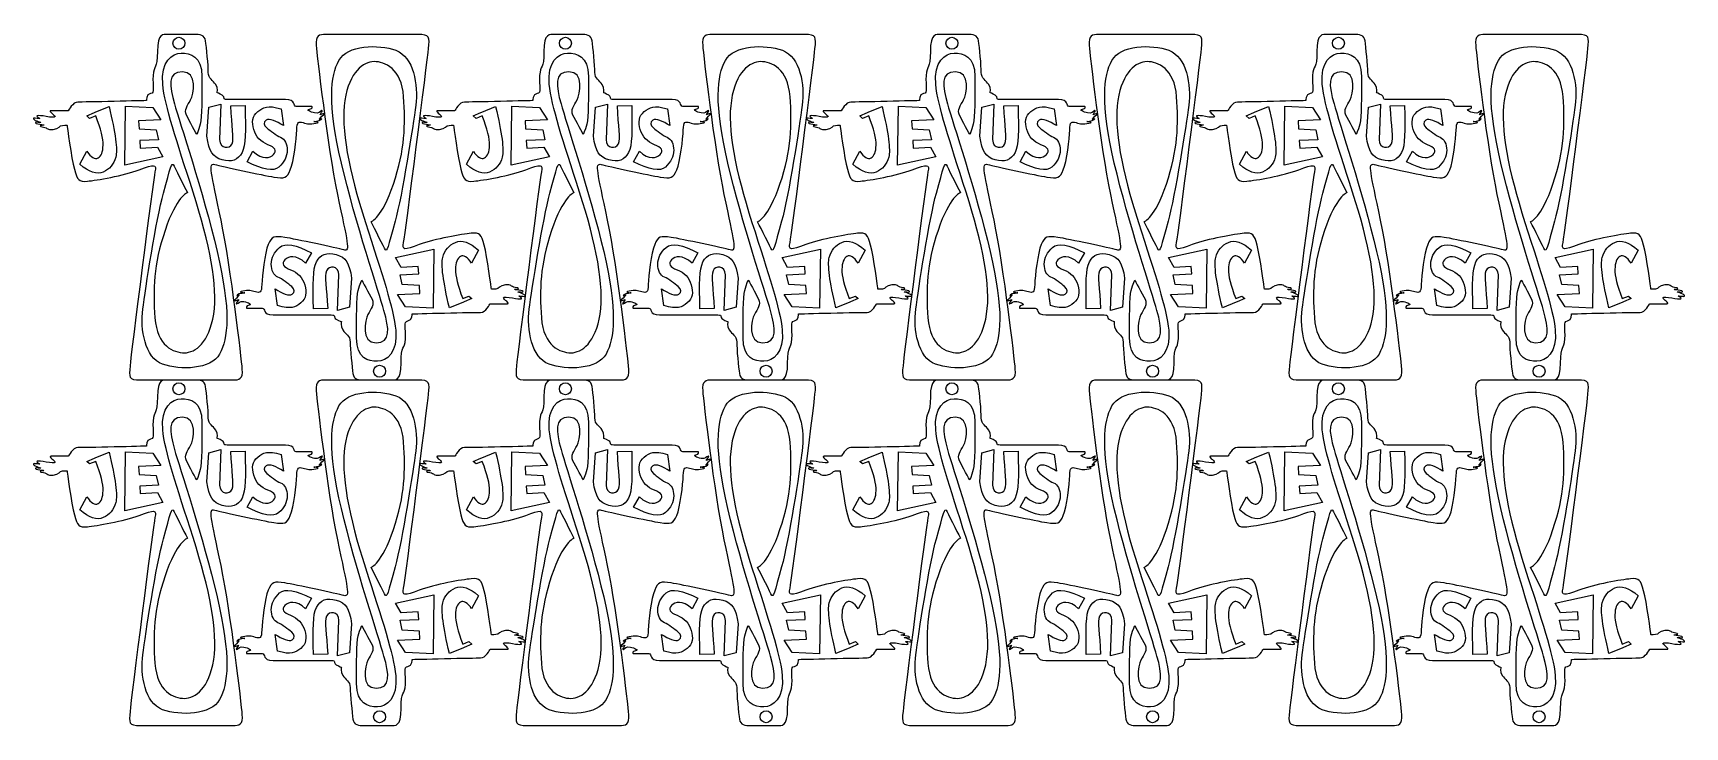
# Model space of a CAD drawing. Extents: x -1 to 3385, y 281 to 1704.
import ezdxf

# ---------------------------------------------------------------- set-up
doc = ezdxf.new("R2010")
doc.units = 0
doc.layers.add('H0108_Printing_16_01', color=7, linetype='CONTINUOUS')

msp = doc.modelspace()

# ---------------------------------------------------------------- linework, layer by layer
at = {"layer": 'H0108_Printing_16_01', "color": 1}
for points in [[(329.476492, 1700.610557), (275.836493, 1700.610557)], [(788.42708, 1700.664857), (599.633085, 1700.664857)], [(1121.713472, 1700.610557), (1068.073473, 1700.610557)], [(1580.66406, 1700.664857), (1391.870065, 1700.664857)], [(1913.951452, 1700.610557), (1860.311453, 1700.610557)], [(2372.902941, 1700.664857), (2184.107945, 1700.664857)], [(2706.188232, 1700.610557), (2652.549234, 1700.610557)], [(3165.139021, 1700.664857), (2976.345026, 1700.664857)], [(355.810491, 1491.949563), (359.871491, 1551.567561), (384.54649, 1557.882561), (381.61749, 1485.208563)], [(516.862487, 1567.274561), (397.47649, 1567.274561)], [(1148.047471, 1491.949563), (1152.108471, 1551.567561), (1176.783471, 1557.882561), (1173.854471, 1485.208563)], [(1309.099467, 1567.274561), (1189.71347, 1567.274561)], [(1940.284451, 1491.949563), (1944.345451, 1551.567561), (1969.021451, 1557.882561), (1966.092451, 1485.208563)], [(2101.337447, 1567.274561), (1981.95145, 1567.274561)], [(2732.522232, 1491.949563), (2736.582232, 1551.567561), (2761.258231, 1557.882561), (2758.329231, 1485.208563)], [(2893.574228, 1567.274561), (2774.188231, 1567.274561)], [(71.837498, 1544.323561), (36.359499, 1544.323561)], [(127.997497, 1533.707562), (115.213497, 1528.593562), (109.364497, 1533.792562), (125.322497, 1540.614561)], [(125.313497, 1540.637561), (126.728497, 1541.215561), (126.728497, 1541.215561), (155.157496, 1552.841561)], [(404.81549, 1554.063561), (434.191489, 1554.919561)], [(507.852487, 1547.843561), (512.503487, 1513.887562)], [(570.924486, 1553.194561), (538.825487, 1553.194561)], [(864.074478, 1544.323561), (828.596479, 1544.323561)], [(920.234477, 1533.707562), (907.450477, 1528.593562), (901.601477, 1533.792562), (917.559477, 1540.614561)], [(917.550477, 1540.637561), (918.965477, 1541.215561), (918.965477, 1541.215561), (947.394476, 1552.841561)], [(1197.05247, 1554.063561), (1226.428469, 1554.919561)], [(1300.089467, 1547.843561), (1304.740467, 1513.887562)], [(1363.161466, 1553.194561), (1331.062467, 1553.194561)], [(1656.312459, 1544.323561), (1620.834459, 1544.323561)], [(1712.472457, 1533.707562), (1699.688458, 1528.593562), (1693.839458, 1533.792562), (1709.797457, 1540.614561)], [(1709.788457, 1540.637561), (1711.203457, 1541.215561), (1711.203457, 1541.215561), (1739.632457, 1552.841561)], [(1989.29045, 1554.063561), (2018.66645, 1554.919561)], [(2092.327448, 1547.843561), (2096.978448, 1513.887562)], [(2155.399446, 1553.194561), (2123.300447, 1553.194561)], [(2448.549239, 1544.323561), (2413.07124, 1544.323561)], [(2504.709237, 1533.707562), (2491.925238, 1528.593562), (2486.076238, 1533.792562), (2502.034237, 1540.614561)], [(2502.025237, 1540.637561), (2503.440237, 1541.215561), (2503.440237, 1541.215561), (2531.869237, 1552.841561)], [(2781.52723, 1554.063561), (2810.90323, 1554.919561)], [(2884.564228, 1547.843561), (2889.215228, 1513.887562)], [(2947.636226, 1553.194561), (2915.537227, 1553.194561)], [(95.478498, 1434.417564), (109.842497, 1461.241563)], [(438.078489, 1439.791564), (450.130489, 1461.112563)], [(887.715478, 1434.417564), (902.079477, 1461.241563)], [(1230.315469, 1439.791564), (1242.367469, 1461.112563)], [(1679.953458, 1434.417564), (1694.317458, 1461.241563)], [(2022.553449, 1439.791564), (2034.605449, 1461.112563)], [(2472.190238, 1434.417564), (2486.554238, 1461.241563)], [(2814.79023, 1439.791564), (2826.842229, 1461.112563)], [(570.012086, 1253.126869), (557.960086, 1231.805869)], [(912.612077, 1258.500869), (898.248078, 1231.676869)], [(1362.249066, 1253.126869), (1350.197066, 1231.805869)], [(1704.849057, 1258.500869), (1690.485058, 1231.676869)], [(2154.486946, 1253.126869), (2142.434946, 1231.805869)], [(2497.086938, 1258.500869), (2482.722938, 1231.676869)], [(2946.724026, 1253.126869), (2934.672027, 1231.805869)], [(3289.324018, 1258.500869), (3274.960018, 1231.676869)], [(652.280084, 1200.96887), (648.219084, 1141.350871), (623.544084, 1135.035872), (626.473084, 1207.70987)], [(1444.517064, 1200.96887), (1440.456064, 1141.350871), (1415.781065, 1135.035872), (1418.710065, 1207.70987)], [(2236.754944, 1200.96887), (2232.694944, 1141.350871), (2208.018945, 1135.035872), (2210.947945, 1207.70987)], [(3028.992024, 1200.96887), (3024.931024, 1141.350871), (3000.256025, 1135.035872), (3003.185025, 1207.70987)], [(500.238087, 1145.074871), (495.587088, 1179.030871)], [(882.777078, 1152.280871), (881.362078, 1151.702871), (881.362078, 1151.702871), (852.933079, 1140.076871)], [(880.093078, 1159.210871), (892.877078, 1164.324871), (898.726078, 1159.125871), (882.768078, 1152.303871)], [(1292.475068, 1145.074871), (1287.824068, 1179.030871)], [(1675.014058, 1152.280871), (1673.599058, 1151.702871), (1645.170059, 1140.076871)], [(1672.330058, 1159.210871), (1685.114058, 1164.324871), (1690.963058, 1159.125871), (1675.005058, 1152.303871)], [(2084.712948, 1145.074871), (2080.061948, 1179.030871)], [(2467.251938, 1152.280871), (2465.836938, 1151.702871), (2465.836938, 1151.702871), (2437.407939, 1140.076871)], [(2464.567938, 1159.210871), (2477.351938, 1164.324871), (2483.200938, 1159.125871), (2467.242938, 1152.303871)], [(2876.950028, 1145.074871), (2872.299028, 1179.030871)], [(3259.489019, 1152.280871), (3258.074019, 1151.702871), (3229.645019, 1140.076871)], [(3256.805019, 1159.210871), (3269.589018, 1164.324871), (3275.438018, 1159.125871), (3259.480019, 1152.303871)], [(437.166089, 1139.723872), (469.265088, 1139.723872)], [(491.228088, 1125.643872), (610.614085, 1125.643872)], [(603.275085, 1138.854872), (573.899086, 1137.998872)], [(936.253077, 1148.594871), (971.731076, 1148.594871)], [(1229.403069, 1139.723872), (1261.502068, 1139.723872)], [(1283.465068, 1125.643872), (1402.851065, 1125.643872)], [(1395.512065, 1138.854872), (1366.136066, 1137.998872)], [(1728.490057, 1148.594871), (1763.968056, 1148.594871)], [(2021.640949, 1139.723872), (2053.739949, 1139.723872)], [(2075.702948, 1125.643872), (2195.088945, 1125.643872)], [(2187.749945, 1138.854872), (2158.373946, 1137.998872)], [(2520.727937, 1148.594871), (2556.205936, 1148.594871)], [(2813.87803, 1139.723872), (2845.977029, 1139.723872)], [(2867.940028, 1125.643872), (2987.326025, 1125.643872)], [(2979.987026, 1138.854872), (2950.611026, 1137.998872)], [(3312.965017, 1148.594871), (3348.443016, 1148.594871)], [(219.662495, 992.253575), (408.45749, 992.253575)], [(329.476492, 992.199175), (275.836493, 992.199175)], [(788.42708, 992.253475), (599.633085, 992.253475)], [(678.614083, 992.307875), (732.254082, 992.307875)], [(1011.899475, 992.253575), (1200.69447, 992.253575)], [(1121.713472, 992.199175), (1068.073473, 992.199175)], [(1580.66406, 992.253475), (1391.870065, 992.253475)], [(1470.851063, 992.307875), (1524.491062, 992.307875)], [(1804.137455, 992.253575), (1992.93245, 992.253575)], [(1913.951452, 992.199175), (1860.311453, 992.199175)], [(2372.902941, 992.253475), (2184.107945, 992.253475)], [(2263.088943, 992.307875), (2316.728942, 992.307875)], [(2596.374235, 992.253575), (2785.16923, 992.253575)], [(2706.188232, 992.199175), (2652.549234, 992.199175)], [(3165.139021, 992.253475), (2976.345026, 992.253475)], [(3055.326024, 992.307875), (3108.965022, 992.307875)], [(355.810491, 783.53818), (359.871491, 843.156179), (384.54649, 849.471179), (381.61749, 776.797181)], [(516.862487, 858.863179), (397.47649, 858.863179)], [(1148.047471, 783.53818), (1152.108471, 843.156179), (1176.783471, 849.471179), (1173.854471, 776.797181)], [(1309.099467, 858.863179), (1189.71347, 858.863179)], [(1940.284451, 783.53818), (1944.345451, 843.156179), (1969.021451, 849.471179), (1966.092451, 776.797181)], [(2101.337447, 858.863179), (1981.95145, 858.863179)], [(2732.522232, 783.53818), (2736.582232, 843.156179), (2761.258231, 849.471179), (2758.329231, 776.797181)], [(2893.574228, 858.863179), (2774.188231, 858.863179)], [(71.837498, 835.913179), (36.359499, 835.913179)], [(127.997497, 825.296179), (115.213497, 820.182179), (109.364497, 825.381179), (125.322497, 832.203179)], [(125.313497, 832.226179), (126.728497, 832.804179), (126.728497, 832.804179), (155.157496, 844.430179)], [(404.81549, 845.652179), (434.191489, 846.508179)], [(507.852487, 839.432179), (512.503487, 805.47618)], [(570.924486, 844.783179), (538.825487, 844.783179)], [(864.074478, 835.913179), (828.596479, 835.913179)], [(920.234477, 825.296179), (907.450477, 820.182179), (901.601477, 825.381179), (917.559477, 832.203179)], [(917.550477, 832.226179), (918.965477, 832.804179), (918.965477, 832.804179), (947.394476, 844.430179)], [(1197.05247, 845.652179), (1226.428469, 846.508179)], [(1300.089467, 839.432179), (1304.740467, 805.47618)], [(1363.161466, 844.783179), (1331.062467, 844.783179)], [(1656.312459, 835.913179), (1620.834459, 835.913179)], [(1712.472457, 825.296179), (1699.688458, 820.182179), (1693.839458, 825.381179), (1709.797457, 832.203179)], [(1709.788457, 832.226179), (1711.203457, 832.804179), (1711.203457, 832.804179), (1739.632457, 844.430179)], [(1989.29045, 845.652179), (2018.66645, 846.508179)], [(2092.327448, 839.432179), (2096.978448, 805.47618)], [(2155.399446, 844.783179), (2123.300447, 844.783179)], [(2448.549239, 835.913179), (2413.07124, 835.913179)], [(2504.709237, 825.296179), (2491.925238, 820.182179), (2486.076238, 825.381179), (2502.034237, 832.203179)], [(2502.025237, 832.226179), (2503.440237, 832.804179), (2503.440237, 832.804179), (2531.869237, 844.430179)], [(2781.52723, 845.652179), (2810.90323, 846.508179)], [(2884.564228, 839.432179), (2889.215228, 805.47618)], [(2947.636226, 844.783179), (2915.537227, 844.783179)], [(95.478498, 726.006182), (109.842497, 752.830181)], [(438.078489, 731.380182), (450.130489, 752.701181)], [(887.715478, 726.006182), (902.079477, 752.830181)], [(1230.315469, 731.380182), (1242.367469, 752.701181)], [(1679.953458, 726.006182), (1694.317458, 752.830181)], [(2022.553449, 731.380182), (2034.605449, 752.701181)], [(2472.190238, 726.006182), (2486.554238, 752.830181)], [(2814.79023, 731.380182), (2826.842229, 752.701181)], [(570.012086, 544.715486), (557.960086, 523.394487)], [(912.612077, 550.089486), (898.248078, 523.265487)], [(1362.249066, 544.715486), (1350.197066, 523.394487)], [(1704.849057, 550.089486), (1690.485058, 523.265487)], [(2154.486946, 544.715486), (2142.434946, 523.394487)], [(2497.086938, 550.089486), (2482.722938, 523.265487)], [(2946.724026, 544.715486), (2934.672027, 523.394487)], [(3289.324018, 550.089486), (3274.960018, 523.265487)], [(652.280084, 492.557488), (648.219084, 432.939489), (623.544084, 426.624489), (626.473084, 499.298488)], [(1444.517064, 492.557488), (1440.456064, 432.939489), (1415.781065, 426.624489), (1418.710065, 499.298488)], [(2236.754944, 492.557488), (2232.694944, 432.939489), (2208.018945, 426.624489), (2210.947945, 499.298488)], [(3028.992024, 492.557488), (3024.931024, 432.939489), (3000.256025, 426.624489), (3003.185025, 499.298488)], [(500.238087, 436.663489), (495.587088, 470.619488)], [(882.777078, 443.869489), (881.362078, 443.291489), (881.362078, 443.291489), (852.933079, 431.665489)], [(880.093078, 450.799489), (892.877078, 455.913489), (898.726078, 450.714489), (882.768078, 443.892489)], [(1292.475068, 436.663489), (1287.824068, 470.619488)], [(1675.014058, 443.869489), (1673.599058, 443.291489), (1645.170059, 431.665489)], [(1672.330058, 450.799489), (1685.114058, 455.913489), (1690.963058, 450.714489), (1675.005058, 443.892489)], [(2084.712948, 436.663489), (2080.061948, 470.619488)], [(2467.251938, 443.869489), (2465.836938, 443.291489), (2465.836938, 443.291489), (2437.407939, 431.665489)], [(2464.567938, 450.799489), (2477.351938, 455.913489), (2483.200938, 450.714489), (2467.242938, 443.892489)], [(2876.950028, 436.663489), (2872.299028, 470.619488)], [(3259.489019, 443.869489), (3258.074019, 443.291489), (3229.645019, 431.665489)], [(3256.805019, 450.799489), (3269.589018, 455.913489), (3275.438018, 450.714489), (3259.480019, 443.892489)], [(437.166089, 431.312489), (469.265088, 431.312489)], [(491.228088, 417.23249), (610.614085, 417.23249)], [(603.275085, 430.443489), (573.899086, 429.587489)], [(936.253077, 440.183489), (971.731076, 440.183489)], [(1229.403069, 431.312489), (1261.502068, 431.312489)], [(1283.465068, 417.23249), (1402.851065, 417.23249)], [(1395.512065, 430.443489), (1366.136066, 429.587489)], [(1728.490057, 440.183489), (1763.968056, 440.183489)], [(2021.640949, 431.312489), (2053.739949, 431.312489)], [(2075.702948, 417.23249), (2195.088945, 417.23249)], [(2187.749945, 430.443489), (2158.373946, 429.587489)], [(2520.727937, 440.183489), (2556.205936, 440.183489)], [(2813.87803, 431.312489), (2845.977029, 431.312489)], [(2867.940028, 417.23249), (2987.326025, 417.23249)], [(2979.987026, 430.443489), (2950.611026, 429.587489)], [(3312.965017, 440.183489), (3348.443016, 440.183489)], [(219.662495, 283.842193), (408.45749, 283.842193)], [(678.614083, 283.896493), (732.254082, 283.896493)], [(1011.899475, 283.842193), (1200.69447, 283.842193)], [(1470.851063, 283.896493), (1524.491062, 283.896493)], [(1804.137455, 283.842193), (1992.93245, 283.842193)], [(2263.088943, 283.896493), (2316.728942, 283.896493)], [(2596.374235, 283.842193), (2785.16923, 283.842193)], [(3055.326024, 283.896493), (3108.965022, 283.896493)]]:
    msp.add_lwpolyline(points, dxfattribs=at)
for points in [[(298.428493, 1694.842558)], [(1090.665473, 1694.842558)], [(1882.903453, 1694.842558)], [(2675.140233, 1694.842558)], [(187.168495, 1432.525564), (188.681495, 1553.330561), (245.143494, 1550.926561), (261.627493, 1525.654562), (215.617495, 1523.558562), (216.635495, 1507.261562), (252.051494, 1504.829562), (256.454494, 1484.819563), (218.138495, 1483.203563), (219.108495, 1467.682563), (254.152494, 1469.872563), (265.557493, 1449.740564)], [(587.045485, 1535.896562)], [(979.405476, 1432.525564), (980.918475, 1553.330561), (1037.380474, 1550.926561), (1053.864474, 1525.654562), (1007.854475, 1523.558562), (1008.872475, 1507.261562), (1044.288474, 1504.829562), (1048.691474, 1484.819563), (1010.375475, 1483.203563), (1011.345475, 1467.682563), (1046.389474, 1469.872563), (1057.794474, 1449.740564)], [(1379.282466, 1535.896562)], [(1771.643456, 1432.525564), (1773.156456, 1553.330561), (1829.618454, 1550.926561), (1846.102454, 1525.654562), (1800.092455, 1523.558562), (1801.110455, 1507.261562), (1836.525454, 1504.829562), (1840.928454, 1484.819563), (1802.613455, 1483.203563), (1803.583455, 1467.682563), (1838.627454, 1469.872563), (1850.032454, 1449.740564)], [(2171.520446, 1535.896562)], [(2563.880236, 1432.525564), (2565.393236, 1553.330561), (2621.855234, 1550.926561), (2638.339234, 1525.654562), (2592.329235, 1523.558562), (2593.348235, 1507.261562), (2628.763234, 1504.829562), (2633.166234, 1484.819563), (2594.851235, 1483.203563), (2595.820235, 1467.682563), (2630.864234, 1469.872563), (2642.269234, 1449.740564)], [(2963.757226, 1535.896562)], [(427.770489, 1458.558564)], [(1220.007469, 1458.558564)], [(2012.24545, 1458.558564)], [(2804.48323, 1458.558564)], [(168.874496, 1449.273564)], [(503.347487, 1428.728564)], [(631.310084, 1437.090864)], [(961.111476, 1449.273564)], [(1295.584468, 1428.728564)], [(1423.547064, 1437.090864)], [(1753.349456, 1449.273564)], [(2087.822448, 1428.728564)], [(2215.784945, 1437.090864)], [(2545.586236, 1449.273564)], [(2880.059228, 1428.728564)], [(3008.022025, 1437.090864)], [(376.780491, 1255.827569)], [(504.743087, 1264.189868)], [(820.922079, 1260.392868), (819.40908, 1139.587872), (762.947081, 1141.991871), (746.463081, 1167.263871), (792.47308, 1169.359871), (791.45508, 1185.65687), (756.039081, 1188.08887), (751.636081, 1208.09887), (789.95208, 1209.71487), (788.98208, 1225.235869), (753.938081, 1223.045869), (742.533081, 1243.177869)], [(1169.017471, 1255.827569)], [(1296.980068, 1264.189868)], [(1613.15906, 1260.392868), (1611.64606, 1139.587872), (1555.184061, 1141.991871), (1538.700062, 1167.263871), (1584.71006, 1169.359871), (1583.69206, 1185.65687), (1548.277061, 1188.08887), (1543.873061, 1208.09887), (1582.18906, 1209.71487), (1581.21906, 1225.235869), (1546.175061, 1223.045869), (1534.770062, 1243.177869)], [(1961.255451, 1255.827569)], [(2089.217948, 1264.189868)], [(2405.39694, 1260.392868), (2403.88394, 1139.587872), (2347.421941, 1141.991871), (2330.937942, 1167.263871), (2376.947941, 1169.359871), (2375.929941, 1185.65687), (2340.513941, 1188.08887), (2336.111942, 1208.09887), (2374.426941, 1209.71487), (2373.456941, 1225.235869), (2338.412942, 1223.045869), (2327.007942, 1243.177869)], [(2753.492231, 1255.827569)], [(2881.455028, 1264.189868)], [(3197.63402, 1260.392868), (3196.12102, 1139.587872), (3139.659022, 1141.991871), (3123.175022, 1167.263871), (3169.185021, 1169.359871), (3168.166021, 1185.65687), (3132.751022, 1188.08887), (3128.348022, 1208.09887), (3166.663021, 1209.71487), (3165.694021, 1225.235869), (3130.650022, 1223.045869), (3119.245022, 1243.177869)], [(580.320085, 1234.359869)], [(839.216079, 1243.644869)], [(1372.557066, 1234.359869)], [(1631.453059, 1243.644869)], [(2164.793946, 1234.359869)], [(2423.690939, 1243.644869)], [(2957.031026, 1234.359869)], [(3215.92802, 1243.644869)], [(421.045089, 1157.021871)], [(1213.28207, 1157.021871)], [(2005.51995, 1157.021871)], [(2797.75703, 1157.021871)], [(298.428493, 986.431175)], [(709.662082, 998.075875)], [(1090.665473, 986.431175)], [(1501.899062, 998.075875)], [(1882.903453, 986.431175)], [(2294.136943, 998.075875)], [(2675.140233, 986.431175)], [(3086.374023, 998.075875)], [(187.168495, 724.114182), (188.681495, 844.919179), (245.143494, 842.515179), (261.627493, 817.24318), (215.617495, 815.14718), (216.635495, 798.85018), (252.051494, 796.41818), (256.454494, 776.408181), (218.138495, 774.792181), (219.108495, 759.271181), (254.152494, 761.461181), (265.557493, 741.329181)], [(587.045485, 827.485179)], [(979.405476, 724.114182), (980.918475, 844.919179), (1037.380474, 842.515179), (1053.864474, 817.24318), (1007.854475, 815.14718), (1008.872475, 798.85018), (1044.288474, 796.41818), (1048.691474, 776.408181), (1010.375475, 774.792181), (1011.345475, 759.271181), (1046.389474, 761.461181), (1057.794474, 741.329181)], [(1379.282466, 827.485179)], [(1771.643456, 724.114182), (1773.156456, 844.919179), (1829.618454, 842.515179), (1846.102454, 817.24318), (1800.092455, 815.14718), (1801.110455, 798.85018), (1836.525454, 796.41818), (1840.928454, 776.408181), (1802.613455, 774.792181), (1803.583455, 759.271181), (1838.627454, 761.461181), (1850.032454, 741.329181)], [(2171.520446, 827.485179)], [(2563.880236, 724.114182), (2565.393236, 844.919179), (2621.855234, 842.515179), (2638.339234, 817.24318), (2592.329235, 815.14718), (2593.348235, 798.85018), (2628.763234, 796.41818), (2633.166234, 776.408181), (2594.851235, 774.792181), (2595.820235, 759.271181), (2630.864234, 761.461181), (2642.269234, 741.329181)], [(2963.757226, 827.485179)], [(427.770489, 750.147181)], [(1220.007469, 750.147181)], [(2012.24545, 750.147181)], [(2804.48323, 750.147181)], [(168.874496, 740.862181)], [(503.347487, 720.317182)], [(631.310084, 728.678482)], [(961.111476, 740.862181)], [(1295.584468, 720.317182)], [(1423.547064, 728.678482)], [(1753.349456, 740.862181)], [(2087.822448, 720.317182)], [(2215.784945, 728.678482)], [(2545.586236, 740.862181)], [(2880.059228, 720.317182)], [(3008.022025, 728.678482)], [(376.780491, 547.417186)], [(504.743087, 555.778486)], [(820.922079, 551.981486), (819.40908, 431.176489), (762.947081, 433.580489), (746.463081, 458.852489), (792.47308, 460.948488), (791.45508, 477.245488), (756.039081, 479.677488), (751.636081, 499.687488), (789.95208, 501.303487), (788.98208, 516.824487), (753.938081, 514.634487), (742.533081, 534.766487)], [(1169.017471, 547.417186)], [(1296.980068, 555.778486)], [(1613.15906, 551.981486), (1611.64606, 431.176489), (1555.184061, 433.580489), (1538.700062, 458.852489), (1584.71006, 460.948488), (1583.69206, 477.245488), (1548.277061, 479.677488), (1543.873061, 499.687488), (1582.18906, 501.303487), (1581.21906, 516.824487), (1546.175061, 514.634487), (1534.770062, 534.766487)], [(1961.255451, 547.417186)], [(2089.217948, 555.778486)], [(2405.39694, 551.981486), (2403.88394, 431.176489), (2347.421941, 433.580489), (2330.937942, 458.852489), (2376.947941, 460.948488), (2375.929941, 477.245488), (2340.513941, 479.677488), (2336.111942, 499.687488), (2374.426941, 501.303487), (2373.456941, 516.824487), (2338.412942, 514.634487), (2327.007942, 534.766487)], [(2753.492231, 547.417186)], [(2881.455028, 555.778486)], [(3197.63402, 551.981486), (3196.12102, 431.176489), (3139.659022, 433.580489), (3123.175022, 458.852489), (3169.185021, 460.948488), (3168.166021, 477.245488), (3132.751022, 479.677488), (3128.348022, 499.687488), (3166.663021, 501.303487), (3165.694021, 516.824487), (3130.650022, 514.634487), (3119.245022, 534.766487)], [(580.320085, 525.948487)], [(839.216079, 535.233487)], [(1372.557066, 525.948487)], [(1631.453059, 535.233487)], [(2164.793946, 525.948487)], [(2423.690939, 535.233487)], [(2957.031026, 525.948487)], [(3215.92802, 535.233487)], [(421.045089, 448.610489)], [(1213.28207, 448.610489)], [(2005.51995, 448.610489)], [(2797.75703, 448.610489)], [(709.662082, 289.664493)], [(1501.899062, 289.664493)], [(2294.136943, 289.664493)], [(3086.374023, 289.664493)]]:
    msp.add_lwpolyline(points, close=True, dxfattribs=at)
for points in [[(275.836493, 1700.610557), (266.122493, 1700.610557), (254.296494, 1703.567557), (254.296494, 1665.973558)], [(286.208493, 1682.622558), (286.208493, 1689.371558), (291.679493, 1694.842558), (298.428493, 1694.842558)], [(298.428493, 1694.842558), (305.177492, 1694.842558), (310.647492, 1689.371558), (310.647492, 1682.622558)], [(353.128491, 1687.515558), (351.439491, 1699.765558), (341.724491, 1700.610557), (329.476492, 1700.610557)], [(599.633085, 1700.664857), (585.695085, 1700.664857), (578.093086, 1698.975858), (579.782086, 1678.277858)], [(809.96808, 1671.519858), (812.08008, 1695.173858), (813.34708, 1700.664857), (788.42708, 1700.664857)], [(1068.073473, 1700.610557), (1058.359474, 1700.610557), (1046.533474, 1703.567557), (1046.533474, 1665.973558)], [(1078.445473, 1682.622558), (1078.445473, 1689.371558), (1083.916473, 1694.842558), (1090.665473, 1694.842558)], [(1090.665473, 1694.842558), (1097.413473, 1694.842558), (1102.884472, 1689.371558), (1102.884472, 1682.622558)], [(1145.365471, 1687.515558), (1143.676471, 1699.765558), (1133.961472, 1700.610557), (1121.713472, 1700.610557)], [(1391.870065, 1700.664857), (1377.932066, 1700.664857), (1370.330066, 1698.975858), (1372.019066, 1678.277858)], [(1602.20506, 1671.519858), (1604.31706, 1695.173858), (1605.58406, 1700.664857), (1580.66406, 1700.664857)], [(1860.311453, 1700.610557), (1850.597454, 1700.610557), (1838.771454, 1703.567557), (1838.771454, 1665.973558)], [(1870.683453, 1682.622558), (1870.683453, 1689.371558), (1876.154453, 1694.842558), (1882.903453, 1694.842558)], [(1882.903453, 1694.842558), (1889.651453, 1694.842558), (1895.122453, 1689.371558), (1895.122453, 1682.622558)], [(1937.603452, 1687.515558), (1935.913452, 1699.765558), (1926.199452, 1700.610557), (1913.951452, 1700.610557)], [(2184.107945, 1700.664857), (2170.169946, 1700.664857), (2162.567946, 1698.975858), (2164.256946, 1678.277858)], [(2394.44294, 1671.519858), (2396.55394, 1695.173858), (2397.82194, 1700.664857), (2372.902941, 1700.664857)], [(2652.549234, 1700.610557), (2642.834234, 1700.610557), (2631.008234, 1703.567557), (2631.008234, 1665.973558)], [(2662.920233, 1682.622558), (2662.920233, 1689.371558), (2668.391233, 1694.842558), (2675.140233, 1694.842558)], [(2675.140233, 1694.842558), (2681.889233, 1694.842558), (2687.360233, 1689.371558), (2687.360233, 1682.622558)], [(2729.840232, 1687.515558), (2728.151232, 1699.765558), (2718.436232, 1700.610557), (2706.188232, 1700.610557)], [(2976.345026, 1700.664857), (2962.407026, 1700.664857), (2954.805026, 1698.975858), (2956.494026, 1678.277858)], [(3186.68002, 1671.519858), (3188.79102, 1695.173858), (3190.05902, 1700.664857), (3165.139021, 1700.664857)], [(254.296494, 1665.973558), (254.296494, 1628.380559), (247.116494, 1638.940559), (245.426494, 1616.55356)], [(265.277493, 1598.81256), (261.054493, 1644.431559), (284.360493, 1662.379558), (302.944492, 1662.379558)], [(298.428493, 1670.401558), (291.679493, 1670.401558), (286.208493, 1675.873558), (286.208493, 1682.622558)], [(310.647492, 1682.622558), (310.647492, 1675.873558), (305.177492, 1670.401558), (298.428493, 1670.401558)], [(302.944492, 1662.379558), (321.528492, 1662.379558), (345.525491, 1656.681559), (345.525491, 1614.44156)], [(358.619491, 1622.889559), (358.619491, 1636.406559), (354.817491, 1675.266558), (353.128491, 1687.515558)], [(579.782086, 1678.277858), (581.472085, 1657.580859), (602.589085, 1472.993863), (623.285084, 1372.885866)], [(626.242084, 1647.442859), (643.558084, 1679.122858), (706.912082, 1681.234858), (743.235081, 1668.140858)], [(743.235081, 1668.140858), (779.558081, 1655.045859), (789.27208, 1596.75586), (783.78108, 1555.360861)], [(758.862081, 1274.045868), (762.241081, 1290.096868), (807.85608, 1647.865859), (809.96808, 1671.519858)], [(1046.533474, 1665.973558), (1046.533474, 1628.380559), (1039.353474, 1638.940559), (1037.663474, 1616.55356)], [(1057.514474, 1598.81256), (1053.291474, 1644.431559), (1076.597473, 1662.379558), (1095.181473, 1662.379558)], [(1090.665473, 1670.401558), (1083.916473, 1670.401558), (1078.445473, 1675.873558), (1078.445473, 1682.622558)], [(1102.884472, 1682.622558), (1102.884472, 1675.873558), (1097.413473, 1670.401558), (1090.665473, 1670.401558)], [(1095.181473, 1662.379558), (1113.765472, 1662.379558), (1137.762472, 1656.681559), (1137.762472, 1614.44156)], [(1150.856471, 1622.889559), (1150.856471, 1636.406559), (1147.054471, 1675.266558), (1145.365471, 1687.515558)], [(1372.019066, 1678.277858), (1373.709066, 1657.580859), (1394.826065, 1472.993863), (1415.522065, 1372.885866)], [(1418.479065, 1647.442859), (1435.795064, 1679.122858), (1499.149063, 1681.234858), (1535.472062, 1668.140858)], [(1535.472062, 1668.140858), (1571.795061, 1655.045859), (1581.50906, 1596.75586), (1576.018061, 1555.360861)], [(1551.099061, 1274.045868), (1554.478061, 1290.096868), (1600.09306, 1647.865859), (1602.20506, 1671.519858)], [(1838.771454, 1665.973558), (1838.771454, 1628.380559), (1831.591454, 1638.940559), (1829.901454, 1616.55356)], [(1849.752454, 1598.81256), (1845.529454, 1644.431559), (1868.835453, 1662.379558), (1887.419453, 1662.379558)], [(1882.903453, 1670.401558), (1876.154453, 1670.401558), (1870.683453, 1675.873558), (1870.683453, 1682.622558)], [(1895.122453, 1682.622558), (1895.122453, 1675.873558), (1889.651453, 1670.401558), (1882.903453, 1670.401558)], [(1887.419453, 1662.379558), (1906.003452, 1662.379558), (1930.000452, 1656.681559), (1930.000452, 1614.44156)], [(1943.094451, 1622.889559), (1943.094451, 1636.406559), (1939.292452, 1675.266558), (1937.603452, 1687.515558)], [(2164.256946, 1678.277858), (2165.946946, 1657.580859), (2187.063945, 1472.993863), (2207.759945, 1372.885866)], [(2210.716945, 1647.442859), (2228.032944, 1679.122858), (2291.386943, 1681.234858), (2327.709942, 1668.140858)], [(2327.709942, 1668.140858), (2364.032941, 1655.045859), (2373.746941, 1596.75586), (2368.256941, 1555.360861)], [(2343.336941, 1274.045868), (2346.715941, 1290.096868), (2392.33094, 1647.865859), (2394.44294, 1671.519858)], [(2631.008234, 1665.973558), (2631.008234, 1628.380559), (2623.828234, 1638.940559), (2622.139234, 1616.55356)], [(2641.989234, 1598.81256), (2637.766234, 1644.431559), (2661.072233, 1662.379558), (2679.656233, 1662.379558)], [(2675.140233, 1670.401558), (2668.391233, 1670.401558), (2662.920233, 1675.873558), (2662.920233, 1682.622558)], [(2687.360233, 1682.622558), (2687.360233, 1675.873558), (2681.889233, 1670.401558), (2675.140233, 1670.401558)], [(2679.656233, 1662.379558), (2698.240233, 1662.379558), (2722.237232, 1656.681559), (2722.237232, 1614.44156)], [(2735.331232, 1622.889559), (2735.331232, 1636.406559), (2731.529232, 1675.266558), (2729.840232, 1687.515558)], [(2956.494026, 1678.277858), (2958.184026, 1657.580859), (2979.301026, 1472.993863), (2999.997025, 1372.885866)], [(3002.954025, 1647.442859), (3020.270024, 1679.122858), (3083.624023, 1681.234858), (3119.947022, 1668.140858)], [(3119.947022, 1668.140858), (3156.270021, 1655.045859), (3165.984021, 1596.75586), (3160.493021, 1555.360861)], [(3135.574022, 1274.045868), (3138.953022, 1290.096868), (3184.56802, 1647.865859), (3186.68002, 1671.519858)], [(631.310084, 1437.090864), (602.589085, 1559.162861), (608.925085, 1615.76386), (626.242084, 1647.442859)], [(698.358083, 1644.908859), (676.080083, 1644.908859), (647.360084, 1623.788859), (638.490084, 1565.498861)], [(758.862081, 1573.101861), (754.639081, 1630.969859), (720.636082, 1644.908859), (698.358083, 1644.908859)], [(1423.547064, 1437.090864), (1394.826065, 1559.162861), (1401.162065, 1615.76386), (1418.479065, 1647.442859)], [(1490.595063, 1644.908859), (1468.317063, 1644.908859), (1439.597064, 1623.788859), (1430.727064, 1565.498861)], [(1551.099061, 1573.101861), (1546.876061, 1630.969859), (1512.873062, 1644.908859), (1490.595063, 1644.908859)], [(2215.784945, 1437.090864), (2187.063945, 1559.162861), (2193.399945, 1615.76386), (2210.716945, 1647.442859)], [(2282.832943, 1644.908859), (2260.554943, 1644.908859), (2231.833944, 1623.788859), (2222.964944, 1565.498861)], [(2343.336941, 1573.101861), (2339.113942, 1630.969859), (2305.110942, 1644.908859), (2282.832943, 1644.908859)], [(3008.022025, 1437.090864), (2979.301026, 1559.162861), (2985.637025, 1615.76386), (3002.954025, 1647.442859)], [(3075.070023, 1644.908859), (3052.792024, 1644.908859), (3024.071024, 1623.788859), (3015.202025, 1565.498861)], [(3135.574022, 1573.101861), (3131.351022, 1630.969859), (3097.348023, 1644.908859), (3075.070023, 1644.908859)], [(245.426494, 1616.55356), (243.737494, 1594.16656), (250.072494, 1580.65056), (240.358494, 1579.382561)], [(327.364492, 1377.477566), (293.153493, 1484.343563), (269.501493, 1553.194561), (265.277493, 1598.81256)], [(305.624492, 1624.326559), (274.369493, 1624.326559), (279.215493, 1594.58956), (289.352493, 1558.263561)], [(322.296492, 1566.288561), (328.631492, 1577.693561), (336.878492, 1624.326559), (305.624492, 1624.326559)], [(345.525491, 1614.44156), (345.525491, 1572.202561), (345.948491, 1531.229562), (342.147491, 1516.868562)], [(373.824491, 1597.96856), (368.333491, 1606.83856), (358.619491, 1609.37256), (358.619491, 1622.889559)], [(376.780491, 1581.07256), (376.780491, 1581.07256), (379.314491, 1589.09756), (373.824491, 1597.96856)], [(1037.663474, 1616.55356), (1035.974474, 1594.16656), (1042.309474, 1580.65056), (1032.595474, 1579.382561)], [(1119.601472, 1377.477566), (1085.390473, 1484.343563), (1061.738473, 1553.194561), (1057.514474, 1598.81256)], [(1097.861473, 1624.326559), (1066.606473, 1624.326559), (1071.452473, 1594.58956), (1081.589473, 1558.263561)], [(1114.533472, 1566.288561), (1120.868472, 1577.693561), (1129.115472, 1624.326559), (1097.861473, 1624.326559)], [(1137.762472, 1614.44156), (1137.762472, 1572.202561), (1138.185472, 1531.229562), (1134.384472, 1516.868562)], [(1166.061471, 1597.96856), (1160.570471, 1606.83856), (1150.856471, 1609.37256), (1150.856471, 1622.889559)], [(1169.017471, 1581.07256), (1169.017471, 1581.07256), (1171.551471, 1589.09756), (1166.061471, 1597.96856)], [(1829.901454, 1616.55356), (1828.212454, 1594.16656), (1834.547454, 1580.65056), (1824.833454, 1579.382561)], [(1911.839452, 1377.477566), (1877.628453, 1484.343563), (1853.976454, 1553.194561), (1849.752454, 1598.81256)], [(1890.099453, 1624.326559), (1858.844454, 1624.326559), (1863.690453, 1594.58956), (1873.827453, 1558.263561)], [(1906.771452, 1566.288561), (1913.106452, 1577.693561), (1921.353452, 1624.326559), (1890.099453, 1624.326559)], [(1930.000452, 1614.44156), (1930.000452, 1572.202561), (1930.423452, 1531.229562), (1926.622452, 1516.868562)], [(1958.299451, 1597.96856), (1952.808451, 1606.83856), (1943.094451, 1609.37256), (1943.094451, 1622.889559)], [(1961.255451, 1581.07256), (1961.255451, 1581.07256), (1963.789451, 1589.09756), (1958.299451, 1597.96856)], [(2622.139234, 1616.55356), (2620.449234, 1594.16656), (2626.784234, 1580.65056), (2617.070235, 1579.382561)], [(2704.076232, 1377.477566), (2669.865233, 1484.343563), (2646.213234, 1553.194561), (2641.989234, 1598.81256)], [(2682.336233, 1624.326559), (2651.081234, 1624.326559), (2655.927234, 1594.58956), (2666.064233, 1558.263561)], [(2699.008233, 1566.288561), (2705.343232, 1577.693561), (2713.590232, 1624.326559), (2682.336233, 1624.326559)], [(2722.237232, 1614.44156), (2722.237232, 1572.202561), (2722.660232, 1531.229562), (2718.859232, 1516.868562)], [(2750.536231, 1597.96856), (2745.045231, 1606.83856), (2735.331232, 1609.37256), (2735.331232, 1622.889559)], [(2753.492231, 1581.07256), (2753.492231, 1581.07256), (2756.026231, 1589.09756), (2750.536231, 1597.96856)], [(91.265498, 1562.064561), (81.129498, 1562.486561), (71.837498, 1544.323561), (71.837498, 1544.323561)], [(231.911494, 1565.021561), (231.911494, 1565.021561), (101.402497, 1561.642561), (91.265498, 1562.064561)], [(240.358494, 1579.382561), (230.644494, 1578.115561), (231.911494, 1565.021561), (231.911494, 1565.021561)], [(289.352493, 1558.263561), (299.488493, 1521.936562), (348.060491, 1377.900566), (376.780491, 1255.827569)], [(313.849492, 1535.031562), (308.358492, 1546.013561), (315.960492, 1554.883561), (322.296492, 1566.288561)], [(387.33949, 1576.003561), (380.15949, 1580.22756), (376.780491, 1581.07256), (376.780491, 1581.07256)], [(397.47649, 1567.274561), (386.21349, 1567.274561), (394.51949, 1571.779561), (387.33949, 1576.003561)], [(538.825487, 1553.194561), (531.504487, 1553.194561), (539.388487, 1567.274561), (516.862487, 1567.274561)], [(638.490084, 1565.498861), (629.620084, 1507.207862), (646.515084, 1422.306864), (680.726083, 1315.440867)], [(738.167082, 1394.005865), (761.819081, 1464.545863), (763.086081, 1515.233862), (758.862081, 1573.101861)], [(883.502478, 1562.064561), (873.366478, 1562.486561), (864.074478, 1544.323561), (864.074478, 1544.323561)], [(1024.148474, 1565.021561), (1024.148474, 1565.021561), (893.639478, 1561.642561), (883.502478, 1562.064561)], [(1032.595474, 1579.382561), (1022.881474, 1578.115561), (1024.148474, 1565.021561), (1024.148474, 1565.021561)], [(1081.589473, 1558.263561), (1091.725473, 1521.936562), (1140.297471, 1377.900566), (1169.017471, 1255.827569)], [(1106.086472, 1535.031562), (1100.595472, 1546.013561), (1108.197472, 1554.883561), (1114.533472, 1566.288561)], [(1179.576471, 1576.003561), (1172.396471, 1580.22756), (1169.017471, 1581.07256), (1169.017471, 1581.07256)], [(1189.71347, 1567.274561), (1178.450471, 1567.274561), (1186.75647, 1571.779561), (1179.576471, 1576.003561)], [(1331.062467, 1553.194561), (1323.741467, 1553.194561), (1331.625467, 1567.274561), (1309.099467, 1567.274561)], [(1430.727064, 1565.498861), (1421.857064, 1507.207862), (1438.752064, 1422.306864), (1472.963063, 1315.440867)], [(1530.404062, 1394.005865), (1554.056061, 1464.545863), (1555.323061, 1515.233862), (1551.099061, 1573.101861)], [(1675.740458, 1562.064561), (1665.604458, 1562.486561), (1656.312459, 1544.323561), (1656.312459, 1544.323561)], [(1816.386455, 1565.021561), (1816.386455, 1565.021561), (1685.877458, 1561.642561), (1675.740458, 1562.064561)], [(1824.833454, 1579.382561), (1815.119455, 1578.115561), (1816.386455, 1565.021561), (1816.386455, 1565.021561)], [(1873.827453, 1558.263561), (1883.963453, 1521.936562), (1932.535452, 1377.900566), (1961.255451, 1255.827569)], [(1898.323453, 1535.031562), (1892.833453, 1546.013561), (1900.435452, 1554.883561), (1906.771452, 1566.288561)], [(1971.814451, 1576.003561), (1964.634451, 1580.22756), (1961.255451, 1581.07256), (1961.255451, 1581.07256)], [(1981.95145, 1567.274561), (1970.688451, 1567.274561), (1978.994451, 1571.779561), (1971.814451, 1576.003561)], [(2123.300447, 1553.194561), (2115.979447, 1553.194561), (2123.863447, 1567.274561), (2101.337447, 1567.274561)], [(2222.964944, 1565.498861), (2214.094945, 1507.207862), (2230.989944, 1422.306864), (2265.200943, 1315.440867)], [(2322.641942, 1394.005865), (2346.293941, 1464.545863), (2347.560941, 1515.233862), (2343.336941, 1573.101861)], [(2467.977238, 1562.064561), (2457.841239, 1562.486561), (2448.549239, 1544.323561), (2448.549239, 1544.323561)], [(2608.623235, 1565.021561), (2608.623235, 1565.021561), (2478.114238, 1561.642561), (2467.977238, 1562.064561)], [(2617.070235, 1579.382561), (2607.356235, 1578.115561), (2608.623235, 1565.021561), (2608.623235, 1565.021561)], [(2666.064233, 1558.263561), (2676.200233, 1521.936562), (2724.772232, 1377.900566), (2753.492231, 1255.827569)], [(2690.561233, 1535.031562), (2685.070233, 1546.013561), (2692.673233, 1554.883561), (2699.008233, 1566.288561)], [(2764.051231, 1576.003561), (2756.871231, 1580.22756), (2753.492231, 1581.07256), (2753.492231, 1581.07256)], [(2774.188231, 1567.274561), (2762.925231, 1567.274561), (2771.231231, 1571.779561), (2764.051231, 1576.003561)], [(2915.537227, 1553.194561), (2908.216227, 1553.194561), (2916.100227, 1567.274561), (2893.574228, 1567.274561)], [(3015.202025, 1565.498861), (3006.332025, 1507.207862), (3023.227024, 1422.306864), (3057.438024, 1315.440867)], [(3114.879022, 1394.005865), (3138.531022, 1464.545863), (3139.798022, 1515.233862), (3135.574022, 1573.101861)], [(1.3035, 1529.258562), (-0.6675, 1529.821562), (-0.3865, 1526.160562), (3.8375, 1524.471562)], [(12.9475, 1528.359562), (12.9475, 1528.359562), (3.2745, 1528.695562), (1.3035, 1529.258562)], [(3.8375, 1524.471562), (8.0615, 1522.781562), (11.1585, 1521.655562), (14.5375, 1520.529562)], [(7.7795, 1534.045562), (4.6825, 1533.482562), (12.9475, 1528.359562), (12.9475, 1528.359562)], [(26.222499, 1532.496562), (16.9305, 1534.186562), (10.8765, 1534.608562), (7.7795, 1534.045562)], [(44.384499, 1532.496562), (44.384499, 1529.962562), (35.514499, 1530.807562), (26.222499, 1532.496562)], [(36.359499, 1544.323561), (29.601499, 1544.323561), (44.384499, 1535.031562), (44.384499, 1532.496562)], [(125.322497, 1540.614561), (125.319497, 1540.622561), (125.316497, 1540.629561), (125.313497, 1540.637561)], [(142.942496, 1473.807563), (143.264496, 1486.663563), (138.280497, 1506.634562), (127.997497, 1533.707562)], [(155.157496, 1552.841561), (168.240496, 1498.589563), (172.813496, 1464.066563), (168.874496, 1449.273564)], [(334.967492, 1495.748563), (334.967492, 1495.748563), (319.339492, 1524.049562), (313.849492, 1535.031562)], [(407.19849, 1476.572563), (411.95249, 1487.525563), (406.77449, 1512.001562), (404.81549, 1554.063561)], [(434.191489, 1554.919561), (434.943489, 1501.272562), (435.616489, 1474.147563), (427.770489, 1458.558564)], [(451.857489, 1505.849562), (447.437489, 1520.964562), (448.420489, 1533.386562), (459.985489, 1542.493561)], [(459.985489, 1542.493561), (471.551488, 1551.599561), (479.544488, 1556.515561), (507.852487, 1547.843561)], [(477.404488, 1525.034562), (471.356488, 1520.583562), (471.758488, 1515.322562), (478.612488, 1509.249562)], [(512.503487, 1513.887562), (498.536488, 1522.651562), (483.449488, 1529.484562), (477.404488, 1525.034562)], [(576.556486, 1539.677562), (567.827486, 1541.367561), (558.254486, 1546.436561), (565.856486, 1547.280561)], [(565.856486, 1547.280561), (573.459486, 1548.125561), (570.924486, 1553.194561), (570.924486, 1553.194561)], [(574.866486, 1521.936562), (574.866486, 1521.936562), (586.275485, 1523.459562), (589.706485, 1525.987562)], [(591.479485, 1544.746561), (586.974485, 1542.775561), (585.285485, 1537.988562), (576.556486, 1539.677562)], [(586.129485, 1526.160562), (586.129485, 1526.160562), (589.763485, 1532.033562), (595.394485, 1536.539562)], [(589.706485, 1525.987562), (594.108485, 1529.231562), (586.129485, 1526.160562), (586.129485, 1526.160562)], [(587.045485, 1535.896562), (587.045485, 1535.896562), (595.984485, 1546.717561), (591.479485, 1544.746561)], [(595.394485, 1536.539562), (601.026485, 1541.044561), (587.045485, 1535.896562), (587.045485, 1535.896562)], [(783.78108, 1555.360861), (778.291081, 1513.965862), (756.328081, 1370.351866), (741.546081, 1317.974867)], [(793.54048, 1529.258562), (791.56948, 1529.821562), (791.85048, 1526.160562), (796.07448, 1524.471562)], [(805.18448, 1528.359562), (805.18448, 1528.359562), (795.51148, 1528.695562), (793.54048, 1529.258562)], [(796.07448, 1524.471562), (800.29848, 1522.781562), (803.39548, 1521.655562), (806.77448, 1520.529562)], [(800.01648, 1534.045562), (796.91948, 1533.482562), (805.18448, 1528.359562), (805.18448, 1528.359562)], [(818.45948, 1532.496562), (809.16748, 1534.186562), (803.11348, 1534.608562), (800.01648, 1534.045562)], [(836.621479, 1532.496562), (836.621479, 1529.962562), (827.751479, 1530.807562), (818.45948, 1532.496562)], [(828.596479, 1544.323561), (821.838479, 1544.323561), (836.621479, 1535.031562), (836.621479, 1532.496562)], [(917.559477, 1540.614561), (917.556477, 1540.622561), (917.553477, 1540.629561), (917.550477, 1540.637561)], [(935.179477, 1473.807563), (935.501477, 1486.663563), (930.517477, 1506.634562), (920.234477, 1533.707562)], [(947.394476, 1552.841561), (960.477476, 1498.589563), (965.050476, 1464.066563), (961.111476, 1449.273564)], [(1127.204472, 1495.748563), (1127.204472, 1495.748563), (1111.576472, 1524.049562), (1106.086472, 1535.031562)], [(1199.43547, 1476.572563), (1204.18947, 1487.525563), (1199.01147, 1512.001562), (1197.05247, 1554.063561)], [(1226.428469, 1554.919561), (1227.180469, 1501.272562), (1227.853469, 1474.147563), (1220.007469, 1458.558564)], [(1244.094469, 1505.849562), (1239.674469, 1520.964562), (1240.657469, 1533.386562), (1252.222469, 1542.493561)], [(1252.222469, 1542.493561), (1263.788468, 1551.599561), (1271.781468, 1556.515561), (1300.089467, 1547.843561)], [(1269.641468, 1525.034562), (1263.593468, 1520.583562), (1263.995468, 1515.322562), (1270.849468, 1509.249562)], [(1304.740467, 1513.887562), (1290.773468, 1522.651562), (1275.687468, 1529.484562), (1269.641468, 1525.034562)], [(1368.793466, 1539.677562), (1360.064466, 1541.367561), (1350.491466, 1546.436561), (1358.093466, 1547.280561)], [(1358.093466, 1547.280561), (1365.696466, 1548.125561), (1363.161466, 1553.194561), (1363.161466, 1553.194561)], [(1367.103466, 1521.936562), (1367.103466, 1521.936562), (1378.512466, 1523.459562), (1381.943465, 1525.987562)], [(1383.716465, 1544.746561), (1379.211466, 1542.775561), (1377.522466, 1537.988562), (1368.793466, 1539.677562)], [(1378.366466, 1526.160562), (1378.366466, 1526.160562), (1382.000465, 1532.033562), (1387.631465, 1536.539562)], [(1381.943465, 1525.987562), (1386.345465, 1529.231562), (1378.366466, 1526.160562), (1378.366466, 1526.160562)], [(1379.282466, 1535.896562), (1379.282466, 1535.896562), (1388.221465, 1546.717561), (1383.716465, 1544.746561)], [(1387.631465, 1536.539562), (1393.263465, 1541.044561), (1379.282466, 1535.896562), (1379.282466, 1535.896562)], [(1576.018061, 1555.360861), (1570.528061, 1513.965862), (1548.565061, 1370.351866), (1533.783062, 1317.974867)], [(1585.77846, 1529.258562), (1583.80746, 1529.821562), (1584.08846, 1526.160562), (1588.31246, 1524.471562)], [(1597.42246, 1528.359562), (1597.42246, 1528.359562), (1587.74946, 1528.695562), (1585.77846, 1529.258562)], [(1588.31246, 1524.471562), (1592.53646, 1522.781562), (1595.63346, 1521.655562), (1599.01246, 1520.529562)], [(1592.25446, 1534.045562), (1589.15746, 1533.482562), (1597.42246, 1528.359562), (1597.42246, 1528.359562)], [(1610.69746, 1532.496562), (1601.40546, 1534.186562), (1595.35146, 1534.608562), (1592.25446, 1534.045562)], [(1628.858459, 1532.496562), (1628.858459, 1529.962562), (1619.98946, 1530.807562), (1610.69746, 1532.496562)], [(1620.834459, 1544.323561), (1614.07646, 1544.323561), (1628.858459, 1535.031562), (1628.858459, 1532.496562)], [(1709.797457, 1540.614561), (1709.794457, 1540.622561), (1709.791457, 1540.629561), (1709.788457, 1540.637561)], [(1727.417457, 1473.807563), (1727.739457, 1486.663563), (1722.755457, 1506.634562), (1712.472457, 1533.707562)], [(1739.632457, 1552.841561), (1752.715456, 1498.589563), (1757.288456, 1464.066563), (1753.349456, 1449.273564)], [(1919.441452, 1495.748563), (1919.441452, 1495.748563), (1903.814452, 1524.049562), (1898.323453, 1535.031562)], [(1991.67345, 1476.572563), (1996.42745, 1487.525563), (1991.24945, 1512.001562), (1989.29045, 1554.063561)], [(2018.66645, 1554.919561), (2019.41845, 1501.272562), (2020.091449, 1474.147563), (2012.24545, 1458.558564)], [(2036.332449, 1505.849562), (2031.912449, 1520.964562), (2032.895449, 1533.386562), (2044.460449, 1542.493561)], [(2044.460449, 1542.493561), (2056.026449, 1551.599561), (2064.019448, 1556.515561), (2092.327448, 1547.843561)], [(2061.878448, 1525.034562), (2055.831449, 1520.583562), (2056.233449, 1515.322562), (2063.087448, 1509.249562)], [(2096.978448, 1513.887562), (2083.010448, 1522.651562), (2067.924448, 1529.484562), (2061.878448, 1525.034562)], [(2161.031446, 1539.677562), (2152.302446, 1541.367561), (2142.728446, 1546.436561), (2150.331446, 1547.280561)], [(2150.331446, 1547.280561), (2157.934446, 1548.125561), (2155.399446, 1553.194561), (2155.399446, 1553.194561)], [(2159.341446, 1521.936562), (2159.341446, 1521.936562), (2170.750446, 1523.459562), (2174.181446, 1525.987562)], [(2175.954446, 1544.746561), (2171.449446, 1542.775561), (2169.760446, 1537.988562), (2161.031446, 1539.677562)], [(2170.604446, 1526.160562), (2170.604446, 1526.160562), (2174.238446, 1532.033562), (2179.869446, 1536.539562)], [(2174.181446, 1525.987562), (2178.583446, 1529.231562), (2170.604446, 1526.160562), (2170.604446, 1526.160562)], [(2171.520446, 1535.896562), (2171.520446, 1535.896562), (2180.459445, 1546.717561), (2175.954446, 1544.746561)], [(2179.869446, 1536.539562), (2185.500445, 1541.044561), (2171.520446, 1535.896562), (2171.520446, 1535.896562)], [(2368.256941, 1555.360861), (2362.765941, 1513.965862), (2340.802941, 1370.351866), (2326.019942, 1317.974867)], [(2378.015241, 1529.258562), (2376.044241, 1529.821562), (2376.326241, 1526.160562), (2380.54924, 1524.471562)], [(2389.65924, 1528.359562), (2389.65924, 1528.359562), (2379.986241, 1528.695562), (2378.015241, 1529.258562)], [(2380.54924, 1524.471562), (2384.77324, 1522.781562), (2387.87024, 1521.655562), (2391.24924, 1520.529562)], [(2384.49124, 1534.045562), (2381.39424, 1533.482562), (2389.65924, 1528.359562), (2389.65924, 1528.359562)], [(2402.93424, 1532.496562), (2393.64224, 1534.186562), (2387.58824, 1534.608562), (2384.49124, 1534.045562)], [(2421.096239, 1532.496562), (2421.096239, 1529.962562), (2412.22624, 1530.807562), (2402.93424, 1532.496562)], [(2413.07124, 1544.323561), (2406.31324, 1544.323561), (2421.096239, 1535.031562), (2421.096239, 1532.496562)], [(2502.034237, 1540.614561), (2502.031237, 1540.622561), (2502.028237, 1540.629561), (2502.025237, 1540.637561)], [(2519.654237, 1473.807563), (2519.976237, 1486.663563), (2514.992237, 1506.634562), (2504.709237, 1533.707562)], [(2531.869237, 1552.841561), (2544.953236, 1498.589563), (2549.525236, 1464.066563), (2545.586236, 1449.273564)], [(2711.679232, 1495.748563), (2711.679232, 1495.748563), (2696.051233, 1524.049562), (2690.561233, 1535.031562)], [(2783.91023, 1476.572563), (2788.66423, 1487.525563), (2783.48623, 1512.001562), (2781.52723, 1554.063561)], [(2810.90323, 1554.919561), (2811.65523, 1501.272562), (2812.32823, 1474.147563), (2804.48323, 1458.558564)], [(2828.569229, 1505.849562), (2824.149229, 1520.964562), (2825.132229, 1533.386562), (2836.697229, 1542.493561)], [(2836.697229, 1542.493561), (2848.263229, 1551.599561), (2856.256229, 1556.515561), (2884.564228, 1547.843561)], [(2854.116229, 1525.034562), (2848.068229, 1520.583562), (2848.470229, 1515.322562), (2855.324229, 1509.249562)], [(2889.215228, 1513.887562), (2875.248228, 1522.651562), (2860.162228, 1529.484562), (2854.116229, 1525.034562)], [(2953.268226, 1539.677562), (2944.539226, 1541.367561), (2934.966227, 1546.436561), (2942.568226, 1547.280561)], [(2942.568226, 1547.280561), (2950.171226, 1548.125561), (2947.636226, 1553.194561), (2947.636226, 1553.194561)], [(2951.579226, 1521.936562), (2951.579226, 1521.936562), (2962.987226, 1523.459562), (2966.418226, 1525.987562)], [(2968.191226, 1544.746561), (2963.686226, 1542.775561), (2961.997226, 1537.988562), (2953.268226, 1539.677562)], [(2962.841226, 1526.160562), (2962.841226, 1526.160562), (2966.475226, 1532.033562), (2972.106226, 1536.539562)], [(2966.418226, 1525.987562), (2970.820226, 1529.231562), (2962.841226, 1526.160562), (2962.841226, 1526.160562)], [(2963.757226, 1535.896562), (2963.757226, 1535.896562), (2972.696226, 1546.717561), (2968.191226, 1544.746561)], [(2972.106226, 1536.539562), (2977.738226, 1541.044561), (2963.757226, 1535.896562), (2963.757226, 1535.896562)], [(3160.493021, 1555.360861), (3155.003021, 1513.965862), (3133.040022, 1370.351866), (3118.257022, 1317.974867)], [(6.3715, 1520.529562), (2.7115, 1520.810562), (3.8375, 1517.994562), (9.1875, 1517.149562)], [(14.5375, 1520.529562), (17.9165, 1519.402562), (10.0325, 1520.247562), (6.3715, 1520.529562)], [(9.1875, 1517.149562), (14.5375, 1516.305562), (21.013499, 1515.460562), (21.013499, 1515.460562)], [(18.3335, 1514.230562), (13.2655, 1514.230562), (10.3825, 1512.126562), (20.518499, 1510.718562)], [(21.013499, 1515.460562), (21.013499, 1515.460562), (23.401499, 1514.230562), (18.3335, 1514.230562)], [(20.518499, 1510.718562), (30.655499, 1509.310562), (27.208499, 1504.196562), (40.441499, 1505.886562)], [(40.441499, 1505.886562), (53.675499, 1507.575562), (53.112499, 1514.052562), (59.870499, 1514.333562)], [(59.870499, 1514.333562), (66.628498, 1514.615562), (69.162498, 1514.333562), (69.162498, 1514.333562)], [(69.162498, 1514.333562), (69.162498, 1514.333562), (77.750498, 1446.750564), (84.085498, 1424.363564)], [(342.147491, 1516.868562), (338.345492, 1502.506562), (334.967492, 1495.748563), (334.967492, 1495.748563)], [(387.19049, 1443.602564), (367.986491, 1449.219564), (359.885491, 1460.490563), (355.810491, 1491.949563)], [(480.956488, 1474.618563), (465.977488, 1480.323563), (456.275489, 1490.733563), (451.857489, 1505.849562)], [(478.612488, 1509.249562), (485.462488, 1503.174562), (498.232488, 1493.587563), (506.762487, 1489.839563)], [(526.718487, 1423.096564), (533.898487, 1439.992564), (539.388487, 1486.878563), (539.811487, 1504.618562)], [(539.811487, 1504.618562), (540.233486, 1522.359562), (544.034486, 1522.359562), (552.904486, 1519.825562)], [(552.904486, 1519.825562), (561.773486, 1517.290562), (566.496486, 1516.279562), (578.972486, 1518.647562)], [(578.972486, 1518.647562), (591.541485, 1521.033562), (574.866486, 1521.936562), (574.866486, 1521.936562)], [(798.60848, 1520.529562), (794.94848, 1520.810562), (796.07448, 1517.994562), (801.42448, 1517.149562)], [(806.77448, 1520.529562), (810.15348, 1519.402562), (802.26948, 1520.247562), (798.60848, 1520.529562)], [(801.42448, 1517.149562), (806.77448, 1516.305562), (813.25048, 1515.460562), (813.25048, 1515.460562)], [(810.57048, 1514.230562), (805.50248, 1514.230562), (802.61948, 1512.126562), (812.75548, 1510.718562)], [(813.25048, 1515.460562), (813.25048, 1515.460562), (815.63848, 1514.230562), (810.57048, 1514.230562)], [(812.75548, 1510.718562), (822.892479, 1509.310562), (819.44548, 1504.196562), (832.678479, 1505.886562)], [(832.678479, 1505.886562), (845.912479, 1507.575562), (845.349479, 1514.052562), (852.107479, 1514.333562)], [(852.107479, 1514.333562), (858.865479, 1514.615562), (861.399478, 1514.333562), (861.399478, 1514.333562)], [(861.399478, 1514.333562), (861.399478, 1514.333562), (869.987478, 1446.750564), (876.322478, 1424.363564)], [(1134.384472, 1516.868562), (1130.583472, 1502.506562), (1127.204472, 1495.748563), (1127.204472, 1495.748563)], [(1179.427471, 1443.602564), (1160.223471, 1449.219564), (1152.121471, 1460.490563), (1148.047471, 1491.949563)], [(1273.193468, 1474.618563), (1258.214469, 1480.323563), (1248.512469, 1490.733563), (1244.094469, 1505.849562)], [(1270.849468, 1509.249562), (1277.699468, 1503.174562), (1290.469468, 1493.587563), (1298.999468, 1489.839563)], [(1318.955467, 1423.096564), (1326.135467, 1439.992564), (1331.625467, 1486.878563), (1332.048467, 1504.618562)], [(1332.048467, 1504.618562), (1332.470467, 1522.359562), (1336.271467, 1522.359562), (1345.141466, 1519.825562)], [(1345.141466, 1519.825562), (1354.010466, 1517.290562), (1358.733466, 1516.279562), (1371.209466, 1518.647562)], [(1371.209466, 1518.647562), (1383.778465, 1521.033562), (1367.103466, 1521.936562), (1367.103466, 1521.936562)], [(1590.84646, 1520.529562), (1587.18646, 1520.810562), (1588.31246, 1517.994562), (1593.66246, 1517.149562)], [(1599.01246, 1520.529562), (1602.39146, 1519.402562), (1594.50646, 1520.247562), (1590.84646, 1520.529562)], [(1593.66246, 1517.149562), (1599.01246, 1516.305562), (1605.48846, 1515.460562), (1605.48846, 1515.460562)], [(1602.80846, 1514.230562), (1597.73946, 1514.230562), (1594.85746, 1512.126562), (1604.99346, 1510.718562)], [(1605.48846, 1515.460562), (1605.48846, 1515.460562), (1607.87646, 1514.230562), (1602.80846, 1514.230562)], [(1604.99346, 1510.718562), (1615.13046, 1509.310562), (1611.68346, 1504.196562), (1624.916459, 1505.886562)], [(1624.916459, 1505.886562), (1638.150459, 1507.575562), (1637.587459, 1514.052562), (1644.345459, 1514.333562)], [(1644.345459, 1514.333562), (1651.103459, 1514.615562), (1653.637459, 1514.333562), (1653.637459, 1514.333562)], [(1653.637459, 1514.333562), (1653.637459, 1514.333562), (1662.225458, 1446.750564), (1668.560458, 1424.363564)], [(1926.622452, 1516.868562), (1922.820452, 1502.506562), (1919.441452, 1495.748563), (1919.441452, 1495.748563)], [(1971.664451, 1443.602564), (1952.461451, 1449.219564), (1944.359451, 1460.490563), (1940.284451, 1491.949563)], [(2065.431448, 1474.618563), (2050.451449, 1480.323563), (2040.750449, 1490.733563), (2036.332449, 1505.849562)], [(2063.087448, 1509.249562), (2069.937448, 1503.174562), (2082.707448, 1493.587563), (2091.237448, 1489.839563)], [(2111.193447, 1423.096564), (2118.373447, 1439.992564), (2123.863447, 1486.878563), (2124.286447, 1504.618562)], [(2124.286447, 1504.618562), (2124.708447, 1522.359562), (2128.509447, 1522.359562), (2137.379447, 1519.825562)], [(2137.379447, 1519.825562), (2146.248446, 1517.290562), (2150.970446, 1516.279562), (2163.447446, 1518.647562)], [(2163.447446, 1518.647562), (2176.016446, 1521.033562), (2159.341446, 1521.936562), (2159.341446, 1521.936562)], [(2383.08324, 1520.529562), (2379.423241, 1520.810562), (2380.54924, 1517.994562), (2385.89924, 1517.149562)], [(2391.24924, 1520.529562), (2394.62824, 1519.402562), (2386.74424, 1520.247562), (2383.08324, 1520.529562)], [(2385.89924, 1517.149562), (2391.24924, 1516.305562), (2397.72524, 1515.460562), (2397.72524, 1515.460562)], [(2395.04524, 1514.230562), (2389.97724, 1514.230562), (2387.09424, 1512.126562), (2397.23024, 1510.718562)], [(2397.72524, 1515.460562), (2397.72524, 1515.460562), (2400.11324, 1514.230562), (2395.04524, 1514.230562)], [(2397.23024, 1510.718562), (2407.36724, 1509.310562), (2403.92024, 1504.196562), (2417.15324, 1505.886562)], [(2417.15324, 1505.886562), (2430.388239, 1507.575562), (2429.824239, 1514.052562), (2436.582239, 1514.333562)], [(2436.582239, 1514.333562), (2443.340239, 1514.615562), (2445.874239, 1514.333562), (2445.874239, 1514.333562)], [(2445.874239, 1514.333562), (2445.874239, 1514.333562), (2454.462239, 1446.750564), (2460.797238, 1424.363564)], [(2718.859232, 1516.868562), (2715.058232, 1502.506562), (2711.679232, 1495.748563), (2711.679232, 1495.748563)], [(2763.902231, 1443.602564), (2744.698231, 1449.219564), (2736.597232, 1460.490563), (2732.522232, 1491.949563)], [(2857.668229, 1474.618563), (2842.689229, 1480.323563), (2832.987229, 1490.733563), (2828.569229, 1505.849562)], [(2855.324229, 1509.249562), (2862.174228, 1503.174562), (2874.944228, 1493.587563), (2883.474228, 1489.839563)], [(2903.430227, 1423.096564), (2910.610227, 1439.992564), (2916.100227, 1486.878563), (2916.523227, 1504.618562)], [(2916.523227, 1504.618562), (2916.945227, 1522.359562), (2920.746227, 1522.359562), (2929.616227, 1519.825562)], [(2929.616227, 1519.825562), (2938.485227, 1517.290562), (2943.208226, 1516.279562), (2955.684226, 1518.647562)], [(2955.684226, 1518.647562), (2968.253226, 1521.033562), (2951.579226, 1521.936562), (2951.579226, 1521.936562)], [(109.842497, 1461.241563), (118.416497, 1448.327564), (125.989497, 1443.710564), (132.560497, 1447.391564)], [(132.560497, 1447.391564), (139.132497, 1451.071564), (142.593496, 1459.876564), (142.942496, 1473.807563)], [(381.61749, 1485.208563), (382.49049, 1465.342563), (402.44449, 1465.618563), (407.19849, 1476.572563)], [(427.770489, 1458.558564), (419.92049, 1442.970564), (406.39349, 1437.986564), (387.19049, 1443.602564)], [(450.130489, 1461.112563), (470.068488, 1443.033564), (484.892488, 1446.733564), (492.306488, 1454.465564)], [(492.306488, 1454.465564), (499.720488, 1462.194563), (495.935488, 1468.913563), (480.956488, 1474.618563)], [(520.347487, 1463.114563), (520.062487, 1450.125564), (514.396487, 1438.663564), (503.347487, 1428.728564)], [(506.762487, 1489.839563), (515.293487, 1486.090563), (520.631487, 1476.102563), (520.347487, 1463.114563)], [(902.079477, 1461.241563), (910.653477, 1448.327564), (918.226477, 1443.710564), (924.797477, 1447.391564)], [(924.797477, 1447.391564), (931.369477, 1451.071564), (934.830477, 1459.876564), (935.179477, 1473.807563)], [(1173.854471, 1485.208563), (1174.727471, 1465.342563), (1194.68147, 1465.618563), (1199.43547, 1476.572563)], [(1220.007469, 1458.558564), (1212.15747, 1442.970564), (1198.63047, 1437.986564), (1179.427471, 1443.602564)], [(1242.367469, 1461.112563), (1262.305468, 1443.033564), (1277.129468, 1446.733564), (1284.543468, 1454.465564)], [(1284.543468, 1454.465564), (1291.957468, 1462.194563), (1288.172468, 1468.913563), (1273.193468, 1474.618563)], [(1312.584467, 1463.114563), (1312.299467, 1450.125564), (1306.633467, 1438.663564), (1295.584468, 1428.728564)], [(1298.999468, 1489.839563), (1307.530467, 1486.090563), (1312.868467, 1476.102563), (1312.584467, 1463.114563)], [(1694.317458, 1461.241563), (1702.890457, 1448.327564), (1710.463457, 1443.710564), (1717.035457, 1447.391564)], [(1717.035457, 1447.391564), (1723.607457, 1451.071564), (1727.068457, 1459.876564), (1727.417457, 1473.807563)], [(1966.092451, 1485.208563), (1966.964451, 1465.342563), (1986.91945, 1465.618563), (1991.67345, 1476.572563)], [(2012.24545, 1458.558564), (2004.39545, 1442.970564), (1990.86845, 1437.986564), (1971.664451, 1443.602564)], [(2034.605449, 1461.112563), (2054.543449, 1443.033564), (2069.367448, 1446.733564), (2076.781448, 1454.465564)], [(2076.781448, 1454.465564), (2084.195448, 1462.194563), (2080.410448, 1468.913563), (2065.431448, 1474.618563)], [(2104.822447, 1463.114563), (2104.537447, 1450.125564), (2098.870448, 1438.663564), (2087.822448, 1428.728564)], [(2091.237448, 1489.839563), (2099.768448, 1486.090563), (2105.106447, 1476.102563), (2104.822447, 1463.114563)], [(2486.554238, 1461.241563), (2495.128238, 1448.327564), (2502.701237, 1443.710564), (2509.272237, 1447.391564)], [(2509.272237, 1447.391564), (2515.844237, 1451.071564), (2519.305237, 1459.876564), (2519.654237, 1473.807563)], [(2758.329231, 1485.208563), (2759.202231, 1465.342563), (2779.156231, 1465.618563), (2783.91023, 1476.572563)], [(2804.48323, 1458.558564), (2796.63223, 1442.970564), (2783.10523, 1437.986564), (2763.902231, 1443.602564)], [(2826.842229, 1461.112563), (2846.780229, 1443.033564), (2861.604228, 1446.733564), (2869.018228, 1454.465564)], [(2869.018228, 1454.465564), (2876.432228, 1462.194563), (2872.647228, 1468.913563), (2857.668229, 1474.618563)], [(2897.059228, 1463.114563), (2896.774228, 1450.125564), (2891.108228, 1438.663564), (2880.059228, 1428.728564)], [(2883.474228, 1489.839563), (2892.005228, 1486.090563), (2897.343228, 1476.102563), (2897.059228, 1463.114563)], [(84.085498, 1424.363564), (90.421498, 1401.976565), (92.532498, 1398.175565), (110.694497, 1399.864565)], [(143.095496, 1418.540565), (129.848497, 1412.845565), (113.976497, 1418.137565), (95.478498, 1434.417564)], [(110.694497, 1399.864565), (128.855497, 1401.554565), (185.451495, 1411.269565), (217.128495, 1423.096564)], [(168.874496, 1449.273564), (164.935496, 1434.479564), (156.342496, 1424.236564), (143.095496, 1418.540565)], [(217.128495, 1423.096564), (248.805494, 1434.923564), (252.607494, 1434.923564), (249.228494, 1418.872565)], [(266.544493, 1374.943566), (281.327493, 1427.320564), (283.016493, 1442.526564), (288.507493, 1430.699564)], [(288.507493, 1430.699564), (293.998493, 1418.872565), (315.960492, 1376.210566), (315.960492, 1376.210566)], [(384.80549, 1320.032567), (364.109491, 1420.139564), (357.774491, 1437.880564), (371.712491, 1434.078564)], [(371.712491, 1434.078564), (385.65049, 1430.277564), (470.966488, 1411.691565), (492.929488, 1408.312565)], [(503.347487, 1428.728564), (492.299488, 1418.793565), (469.732488, 1423.559564), (438.078489, 1439.791564)], [(492.929488, 1408.312565), (514.891487, 1404.933565), (519.537487, 1406.200565), (526.718487, 1423.096564)], [(718.738082, 1134.654872), (708.602082, 1170.981871), (660.030083, 1315.017867), (631.310084, 1437.090864)], [(876.322478, 1424.363564), (882.658478, 1401.976565), (884.769478, 1398.175565), (902.931477, 1399.864565)], [(935.332477, 1418.540565), (922.085477, 1412.845565), (906.213477, 1418.137565), (887.715478, 1434.417564)], [(902.931477, 1399.864565), (921.092477, 1401.554565), (977.688476, 1411.269565), (1009.365475, 1423.096564)], [(961.111476, 1449.273564), (957.172476, 1434.479564), (948.579476, 1424.236564), (935.332477, 1418.540565)], [(1009.365475, 1423.096564), (1041.042474, 1434.923564), (1044.844474, 1434.923564), (1041.465474, 1418.872565)], [(1058.781474, 1374.943566), (1073.564473, 1427.320564), (1075.253473, 1442.526564), (1080.744473, 1430.699564)], [(1080.744473, 1430.699564), (1086.235473, 1418.872565), (1108.197472, 1376.210566), (1108.197472, 1376.210566)], [(1177.042471, 1320.032567), (1156.346471, 1420.139564), (1150.011471, 1437.880564), (1163.949471, 1434.078564)], [(1163.949471, 1434.078564), (1177.887471, 1430.277564), (1263.203468, 1411.691565), (1285.166468, 1408.312565)], [(1295.584468, 1428.728564), (1284.536468, 1418.793565), (1261.969468, 1423.559564), (1230.315469, 1439.791564)], [(1285.166468, 1408.312565), (1307.128467, 1404.933565), (1311.774467, 1406.200565), (1318.955467, 1423.096564)], [(1510.975062, 1134.654872), (1500.839062, 1170.981871), (1452.267064, 1315.017867), (1423.547064, 1437.090864)], [(1668.560458, 1424.363564), (1674.896458, 1401.976565), (1677.007458, 1398.175565), (1695.169458, 1399.864565)], [(1727.570457, 1418.540565), (1714.323457, 1412.845565), (1698.451458, 1418.137565), (1679.953458, 1434.417564)], [(1695.169458, 1399.864565), (1713.330457, 1401.554565), (1769.926456, 1411.269565), (1801.603455, 1423.096564)], [(1753.349456, 1449.273564), (1749.410456, 1434.479564), (1740.817456, 1424.236564), (1727.570457, 1418.540565)], [(1801.603455, 1423.096564), (1833.280454, 1434.923564), (1837.081454, 1434.923564), (1833.703454, 1418.872565)], [(1851.019454, 1374.943566), (1865.802453, 1427.320564), (1867.491453, 1442.526564), (1872.982453, 1430.699564)], [(1872.982453, 1430.699564), (1878.473453, 1418.872565), (1900.435452, 1376.210566), (1900.435452, 1376.210566)], [(1969.280451, 1320.032567), (1948.584451, 1420.139564), (1942.249451, 1437.880564), (1956.187451, 1434.078564)], [(1956.187451, 1434.078564), (1970.124451, 1430.277564), (2055.441449, 1411.691565), (2077.404448, 1408.312565)], [(2087.822448, 1428.728564), (2076.773448, 1418.793565), (2054.207449, 1423.559564), (2022.553449, 1439.791564)], [(2077.404448, 1408.312565), (2099.366448, 1404.933565), (2104.012447, 1406.200565), (2111.193447, 1423.096564)], [(2303.212942, 1134.654872), (2293.076943, 1170.981871), (2244.504944, 1315.017867), (2215.784945, 1437.090864)], [(2460.797238, 1424.363564), (2467.133238, 1401.976565), (2469.245238, 1398.175565), (2487.406238, 1399.864565)], [(2519.807237, 1418.540565), (2506.560237, 1412.845565), (2490.688238, 1418.137565), (2472.190238, 1434.417564)], [(2487.406238, 1399.864565), (2505.568237, 1401.554565), (2562.163236, 1411.269565), (2593.840235, 1423.096564)], [(2545.586236, 1449.273564), (2541.647236, 1434.479564), (2533.054237, 1424.236564), (2519.807237, 1418.540565)], [(2593.840235, 1423.096564), (2625.517234, 1434.923564), (2629.319234, 1434.923564), (2625.940234, 1418.872565)], [(2643.257234, 1374.943566), (2658.039234, 1427.320564), (2659.728234, 1442.526564), (2665.219233, 1430.699564)], [(2665.219233, 1430.699564), (2670.710233, 1418.872565), (2692.673233, 1376.210566), (2692.673233, 1376.210566)], [(2761.517231, 1320.032567), (2740.821231, 1420.139564), (2734.486232, 1437.880564), (2748.424231, 1434.078564)], [(2748.424231, 1434.078564), (2762.362231, 1430.277564), (2847.678229, 1411.691565), (2869.641228, 1408.312565)], [(2880.059228, 1428.728564), (2869.011228, 1418.793565), (2846.444229, 1423.559564), (2814.79023, 1439.791564)], [(2869.641228, 1408.312565), (2891.603228, 1404.933565), (2896.249228, 1406.200565), (2903.430227, 1423.096564)], [(3095.450023, 1134.654872), (3085.314023, 1170.981871), (3036.742024, 1315.017867), (3008.022025, 1437.090864)], [(249.228494, 1418.872565), (245.849494, 1402.821565), (200.234495, 1045.052574), (198.122495, 1021.398574)], [(692.130083, 1316.707867), (692.130083, 1316.707867), (714.515082, 1323.465867), (738.167082, 1394.005865)], [(1041.465474, 1418.872565), (1038.086474, 1402.821565), (992.471475, 1045.052574), (990.359475, 1021.398574)], [(1484.367063, 1316.707867), (1484.367063, 1316.707867), (1506.752062, 1323.465867), (1530.404062, 1394.005865)], [(1833.703454, 1418.872565), (1830.324454, 1402.821565), (1784.709455, 1045.052574), (1782.597455, 1021.398574)], [(2276.604943, 1316.707867), (2276.604943, 1316.707867), (2298.989943, 1323.465867), (2322.641942, 1394.005865)], [(2625.940234, 1418.872565), (2622.561234, 1402.821565), (2576.946236, 1045.052574), (2574.834236, 1021.398574)], [(3068.841023, 1316.707867), (3068.841023, 1316.707867), (3091.227023, 1323.465867), (3114.879022, 1394.005865)], [(224.309494, 1137.557572), (229.799494, 1178.952571), (251.762494, 1322.566567), (266.544493, 1374.943566)], [(315.960492, 1376.210566), (315.960492, 1376.210566), (293.575493, 1369.452566), (269.923493, 1298.912568)], [(369.600491, 1127.419572), (378.470491, 1185.71057), (361.575491, 1270.611568), (327.364492, 1377.477566)], [(623.285084, 1372.885866), (643.981084, 1272.778868), (650.316084, 1255.037869), (636.378084, 1258.839869)], [(1016.546475, 1137.557572), (1022.036474, 1178.952571), (1043.999474, 1322.566567), (1058.781474, 1374.943566)], [(1108.197472, 1376.210566), (1108.197472, 1376.210566), (1085.812473, 1369.452566), (1062.160473, 1298.912568)], [(1161.837471, 1127.419572), (1170.707471, 1185.71057), (1153.812471, 1270.611568), (1119.601472, 1377.477566)], [(1415.522065, 1372.885866), (1436.218064, 1272.778868), (1442.553064, 1255.037869), (1428.615064, 1258.839869)], [(1808.783455, 1137.557572), (1814.274455, 1178.952571), (1836.237454, 1322.566567), (1851.019454, 1374.943566)], [(1900.435452, 1376.210566), (1900.435452, 1376.210566), (1878.050453, 1369.452566), (1854.398454, 1298.912568)], [(1954.075451, 1127.419572), (1962.944451, 1185.71057), (1946.050451, 1270.611568), (1911.839452, 1377.477566)], [(2207.759945, 1372.885866), (2228.455944, 1272.778868), (2234.790944, 1255.037869), (2220.852944, 1258.839869)], [(2601.021235, 1137.557572), (2606.511235, 1178.952571), (2628.474234, 1322.566567), (2643.257234, 1374.943566)], [(2692.673233, 1376.210566), (2692.673233, 1376.210566), (2670.287233, 1369.452566), (2646.635234, 1298.912568)], [(2746.312231, 1127.419572), (2755.182231, 1185.71057), (2738.287232, 1270.611568), (2704.076232, 1377.477566)], [(2999.997025, 1372.885866), (3020.693024, 1272.778868), (3027.028024, 1255.037869), (3013.090025, 1258.839869)], [(269.923493, 1298.912568), (246.271494, 1228.372569), (245.004494, 1177.684571), (249.228494, 1119.816572)], [(428.308489, 1014.640575), (426.618489, 1035.337574), (405.50149, 1219.92457), (384.80549, 1320.032567)], [(515.161087, 1284.605868), (493.199088, 1287.984868), (488.553088, 1286.717868), (481.372088, 1269.821868)], [(680.726083, 1315.440867), (714.937082, 1208.57487), (738.589082, 1139.723872), (742.813081, 1094.105873)], [(719.583082, 1262.218868), (714.092082, 1274.045868), (692.130083, 1316.707867), (692.130083, 1316.707867)], [(741.546081, 1317.974867), (726.763082, 1265.597868), (725.074082, 1250.391869), (719.583082, 1262.218868)], [(897.396078, 1293.053868), (879.235078, 1291.363868), (822.638079, 1281.648868), (790.96208, 1269.821868)], [(924.005077, 1268.554868), (917.669077, 1290.941868), (915.558077, 1294.742868), (897.396078, 1293.053868)], [(1062.160473, 1298.912568), (1038.508474, 1228.372569), (1037.241474, 1177.684571), (1041.465474, 1119.816572)], [(1220.545469, 1014.640575), (1218.85547, 1035.337574), (1197.73847, 1219.92457), (1177.042471, 1320.032567)], [(1307.398067, 1284.605868), (1285.436068, 1287.984868), (1280.790068, 1286.717868), (1273.609068, 1269.821868)], [(1472.963063, 1315.440867), (1507.174062, 1208.57487), (1530.826062, 1139.723872), (1535.050062, 1094.105873)], [(1511.820062, 1262.218868), (1506.329062, 1274.045868), (1484.367063, 1316.707867), (1484.367063, 1316.707867)], [(1533.783062, 1317.974867), (1519.000062, 1265.597868), (1517.311062, 1250.391869), (1511.820062, 1262.218868)], [(1689.633058, 1293.053868), (1671.472058, 1291.363868), (1614.87606, 1281.648868), (1583.19906, 1269.821868)], [(1716.242057, 1268.554868), (1709.906057, 1290.941868), (1707.795057, 1294.742868), (1689.633058, 1293.053868)], [(1854.398454, 1298.912568), (1830.746454, 1228.372569), (1829.479454, 1177.684571), (1833.703454, 1119.816572)], [(2012.78345, 1014.640575), (2011.09345, 1035.337574), (1989.97545, 1219.92457), (1969.280451, 1320.032567)], [(2099.635948, 1284.605868), (2077.673948, 1287.984868), (2073.027948, 1286.717868), (2065.846948, 1269.821868)], [(2265.200943, 1315.440867), (2299.411943, 1208.57487), (2323.063942, 1139.723872), (2327.287942, 1094.105873)], [(2304.057942, 1262.218868), (2298.566943, 1274.045868), (2276.604943, 1316.707867), (2276.604943, 1316.707867)], [(2326.019942, 1317.974867), (2311.237942, 1265.597868), (2309.548942, 1250.391869), (2304.057942, 1262.218868)], [(2481.870938, 1293.053868), (2463.709938, 1291.363868), (2407.11394, 1281.648868), (2375.436941, 1269.821868)], [(2508.479937, 1268.554868), (2502.143937, 1290.941868), (2500.031937, 1294.742868), (2481.870938, 1293.053868)], [(2646.635234, 1298.912568), (2622.983234, 1228.372569), (2621.716234, 1177.684571), (2625.940234, 1119.816572)], [(2805.02023, 1014.640575), (2803.33023, 1035.337574), (2782.21323, 1219.92457), (2761.517231, 1320.032567)], [(2891.873028, 1284.605868), (2869.910028, 1287.984868), (2865.265028, 1286.717868), (2858.084029, 1269.821868)], [(3057.438024, 1315.440867), (3091.649023, 1208.57487), (3115.301022, 1139.723872), (3119.525022, 1094.105873)], [(3096.295023, 1262.218868), (3090.804023, 1274.045868), (3068.841023, 1316.707867), (3068.841023, 1316.707867)], [(3118.257022, 1317.974867), (3103.475022, 1265.597868), (3101.786022, 1250.391869), (3096.295023, 1262.218868)], [(3274.108018, 1293.053868), (3255.946019, 1291.363868), (3199.35102, 1281.648868), (3167.674021, 1269.821868)], [(3300.716017, 1268.554868), (3294.381018, 1290.941868), (3292.269018, 1294.742868), (3274.108018, 1293.053868)], [(376.780491, 1255.827569), (405.50149, 1133.755572), (399.16549, 1077.154573), (381.84849, 1045.475574)], [(481.372088, 1269.821868), (474.192088, 1252.925869), (468.702088, 1206.03987), (468.279088, 1188.29987)], [(487.743088, 1229.803869), (488.028088, 1242.792869), (493.694088, 1254.254869), (504.743087, 1264.189868)], [(504.743087, 1264.189868), (515.791087, 1274.124868), (538.358087, 1269.358868), (570.012086, 1253.126869)], [(636.378084, 1258.839869), (622.440084, 1262.640868), (537.124087, 1281.226868), (515.161087, 1284.605868)], [(580.320085, 1234.359869), (588.170085, 1249.947869), (601.697085, 1254.931869), (620.900084, 1249.315869)], [(790.96208, 1269.821868), (759.285081, 1257.994869), (755.483081, 1257.994869), (758.862081, 1274.045868)], [(839.216079, 1243.644869), (843.155079, 1258.438869), (851.748079, 1268.681868), (864.995078, 1274.377868)], [(864.995078, 1274.377868), (878.242078, 1280.072868), (894.114078, 1274.780868), (912.612077, 1258.500869)], [(938.928077, 1178.584871), (938.928077, 1178.584871), (930.340077, 1246.167869), (924.005077, 1268.554868)], [(1169.017471, 1255.827569), (1197.73847, 1133.755572), (1191.40247, 1077.154573), (1174.085471, 1045.475574)], [(1273.609068, 1269.821868), (1266.429068, 1252.925869), (1260.939068, 1206.03987), (1260.516068, 1188.29987)], [(1279.980068, 1229.803869), (1280.265068, 1242.792869), (1285.931068, 1254.254869), (1296.980068, 1264.189868)], [(1296.980068, 1264.189868), (1308.028067, 1274.124868), (1330.595067, 1269.358868), (1362.249066, 1253.126869)], [(1428.615064, 1258.839869), (1414.677065, 1262.640868), (1329.361067, 1281.226868), (1307.398067, 1284.605868)], [(1372.557066, 1234.359869), (1380.407065, 1249.947869), (1393.934065, 1254.931869), (1413.137065, 1249.315869)], [(1583.19906, 1269.821868), (1551.522061, 1257.994869), (1547.720061, 1257.994869), (1551.099061, 1274.045868)], [(1631.453059, 1243.644869), (1635.392059, 1258.438869), (1643.985059, 1268.681868), (1657.232059, 1274.377868)], [(1657.232059, 1274.377868), (1670.479058, 1280.072868), (1686.351058, 1274.780868), (1704.849057, 1258.500869)], [(1731.165057, 1178.584871), (1731.165057, 1178.584871), (1722.577057, 1246.167869), (1716.242057, 1268.554868)], [(1961.255451, 1255.827569), (1989.97545, 1133.755572), (1983.64045, 1077.154573), (1966.323451, 1045.475574)], [(2065.846948, 1269.821868), (2058.666949, 1252.925869), (2053.176949, 1206.03987), (2052.753949, 1188.29987)], [(2072.217948, 1229.803869), (2072.502948, 1242.792869), (2078.168948, 1254.254869), (2089.217948, 1264.189868)], [(2089.217948, 1264.189868), (2100.265947, 1274.124868), (2122.832947, 1269.358868), (2154.486946, 1253.126869)], [(2220.852944, 1258.839869), (2206.914945, 1262.640868), (2121.598947, 1281.226868), (2099.635948, 1284.605868)], [(2164.793946, 1234.359869), (2172.644946, 1249.947869), (2186.171945, 1254.931869), (2205.374945, 1249.315869)], [(2375.436941, 1269.821868), (2343.759941, 1257.994869), (2339.957942, 1257.994869), (2343.336941, 1274.045868)], [(2423.690939, 1243.644869), (2427.629939, 1258.438869), (2436.222939, 1268.681868), (2449.469939, 1274.377868)], [(2449.469939, 1274.377868), (2462.716938, 1280.072868), (2478.588938, 1274.780868), (2497.086938, 1258.500869)], [(2523.402937, 1178.584871), (2523.402937, 1178.584871), (2514.814937, 1246.167869), (2508.479937, 1268.554868)], [(2753.492231, 1255.827569), (2782.21323, 1133.755572), (2775.877231, 1077.154573), (2758.560231, 1045.475574)], [(2858.084029, 1269.821868), (2850.904029, 1252.925869), (2845.413029, 1206.03987), (2844.991029, 1188.29987)], [(2864.455028, 1229.803869), (2864.740028, 1242.792869), (2870.406028, 1254.254869), (2881.455028, 1264.189868)], [(2881.455028, 1264.189868), (2892.503028, 1274.124868), (2915.070027, 1269.358868), (2946.724026, 1253.126869)], [(3013.090025, 1258.839869), (2999.152025, 1262.640868), (2913.836027, 1281.226868), (2891.873028, 1284.605868)], [(2957.031026, 1234.359869), (2964.882026, 1249.947869), (2978.409026, 1254.931869), (2997.612025, 1249.315869)], [(3167.674021, 1269.821868), (3135.997022, 1257.994869), (3132.195022, 1257.994869), (3135.574022, 1274.045868)], [(3215.92802, 1243.644869), (3219.86702, 1258.438869), (3228.460019, 1268.681868), (3241.707019, 1274.377868)], [(3241.707019, 1274.377868), (3254.954019, 1280.072868), (3270.826018, 1274.780868), (3289.324018, 1258.500869)], [(3315.640017, 1178.584871), (3315.640017, 1178.584871), (3307.052017, 1246.167869), (3300.716017, 1268.554868)], [(501.328087, 1203.07887), (492.797088, 1206.82787), (487.459088, 1216.81587), (487.743088, 1229.803869)], [(515.784087, 1238.452869), (508.370087, 1230.723869), (512.155087, 1224.004869), (527.134087, 1218.29987)], [(557.960086, 1231.805869), (538.022087, 1249.884869), (523.198087, 1246.184869), (515.784087, 1238.452869)], [(573.899086, 1137.998872), (573.147086, 1191.64587), (572.474086, 1218.77087), (580.320085, 1234.359869)], [(626.473084, 1207.70987), (625.600084, 1227.575869), (605.646085, 1227.299869), (600.892085, 1216.34587)], [(620.900084, 1249.315869), (640.104084, 1243.698869), (648.205084, 1232.427869), (652.280084, 1200.96887)], [(852.933079, 1140.076871), (839.850079, 1194.32887), (835.277079, 1228.851869), (839.216079, 1243.644869)], [(865.148078, 1219.11087), (864.826078, 1206.25487), (869.810078, 1186.28387), (880.093078, 1159.210871)], [(875.530078, 1245.526869), (868.958078, 1241.846869), (865.497078, 1233.041869), (865.148078, 1219.11087)], [(898.248078, 1231.676869), (889.674078, 1244.590869), (882.101078, 1249.207869), (875.530078, 1245.526869)], [(1293.565068, 1203.07887), (1285.034068, 1206.82787), (1279.696068, 1216.81587), (1279.980068, 1229.803869)], [(1308.021067, 1238.452869), (1300.607067, 1230.723869), (1304.392067, 1224.004869), (1319.371067, 1218.29987)], [(1350.197066, 1231.805869), (1330.259067, 1249.884869), (1315.435067, 1246.184869), (1308.021067, 1238.452869)], [(1366.136066, 1137.998872), (1365.384066, 1191.64587), (1364.711066, 1218.77087), (1372.557066, 1234.359869)], [(1418.710065, 1207.70987), (1417.837065, 1227.575869), (1397.883065, 1227.299869), (1393.129065, 1216.34587)], [(1413.137065, 1249.315869), (1432.341064, 1243.698869), (1440.443064, 1232.427869), (1444.517064, 1200.96887)], [(1645.170059, 1140.076871), (1632.087059, 1194.32887), (1627.514059, 1228.851869), (1631.453059, 1243.644869)], [(1657.385059, 1219.11087), (1657.063059, 1206.25487), (1662.047058, 1186.28387), (1672.330058, 1159.210871)], [(1667.767058, 1245.526869), (1661.195058, 1241.846869), (1657.734059, 1233.041869), (1657.385059, 1219.11087)], [(1690.485058, 1231.676869), (1681.911058, 1244.590869), (1674.338058, 1249.207869), (1667.767058, 1245.526869)], [(2085.802948, 1203.07887), (2077.271948, 1206.82787), (2071.933948, 1216.81587), (2072.217948, 1229.803869)], [(2100.258947, 1238.452869), (2092.844948, 1230.723869), (2096.629948, 1224.004869), (2111.608947, 1218.29987)], [(2142.434946, 1231.805869), (2122.496947, 1249.884869), (2107.672947, 1246.184869), (2100.258947, 1238.452869)], [(2158.373946, 1137.998872), (2157.621946, 1191.64587), (2156.948946, 1218.77087), (2164.793946, 1234.359869)], [(2210.947945, 1207.70987), (2210.074945, 1227.575869), (2190.120945, 1227.299869), (2185.366945, 1216.34587)], [(2205.374945, 1249.315869), (2224.578944, 1243.698869), (2232.679944, 1232.427869), (2236.754944, 1200.96887)], [(2437.407939, 1140.076871), (2424.323939, 1194.32887), (2419.75194, 1228.851869), (2423.690939, 1243.644869)], [(2449.622939, 1219.11087), (2449.300939, 1206.25487), (2454.284939, 1186.28387), (2464.567938, 1159.210871)], [(2460.004938, 1245.526869), (2453.432939, 1241.846869), (2449.971939, 1233.041869), (2449.622939, 1219.11087)], [(2482.722938, 1231.676869), (2474.148938, 1244.590869), (2466.575938, 1249.207869), (2460.004938, 1245.526869)], [(2878.040028, 1203.07887), (2869.509028, 1206.82787), (2864.171028, 1216.81587), (2864.455028, 1229.803869)], [(2892.496028, 1238.452869), (2885.082028, 1230.723869), (2888.867028, 1224.004869), (2903.846027, 1218.29987)], [(2934.672027, 1231.805869), (2914.734027, 1249.884869), (2899.910028, 1246.184869), (2892.496028, 1238.452869)], [(2950.611026, 1137.998872), (2949.859026, 1191.64587), (2949.186026, 1218.77087), (2957.031026, 1234.359869)], [(3003.185025, 1207.70987), (3002.312025, 1227.575869), (2982.357025, 1227.299869), (2977.604026, 1216.34587)], [(2997.612025, 1249.315869), (3016.816025, 1243.698869), (3024.917024, 1232.427869), (3028.992024, 1200.96887)], [(3229.645019, 1140.076871), (3216.56102, 1194.32887), (3211.98902, 1228.851869), (3215.92802, 1243.644869)], [(3241.860019, 1219.11087), (3241.538019, 1206.25487), (3246.522019, 1186.28387), (3256.805019, 1159.210871)], [(3252.242019, 1245.526869), (3245.670019, 1241.846869), (3242.209019, 1233.041869), (3241.860019, 1219.11087)], [(3274.960018, 1231.676869), (3266.386018, 1244.590869), (3258.813019, 1249.207869), (3252.242019, 1245.526869)], [(468.279088, 1188.29987), (467.857088, 1170.558871), (464.056088, 1170.558871), (455.186089, 1173.092871)], [(529.478087, 1183.66887), (522.628087, 1189.74387), (509.858087, 1199.33087), (501.328087, 1203.07887)], [(527.134087, 1218.29987), (542.113086, 1212.59487), (551.815086, 1202.18487), (556.233086, 1187.06887)], [(556.233086, 1187.06887), (560.653086, 1171.953871), (559.670086, 1159.531871), (548.105086, 1150.424871)], [(600.892085, 1216.34587), (596.138085, 1205.39287), (601.316085, 1180.91687), (603.275085, 1138.854872)], [(665.943083, 1176.049871), (669.744083, 1190.41187), (673.124083, 1197.16987), (673.124083, 1197.16987)], [(673.124083, 1197.16987), (673.124083, 1197.16987), (688.751083, 1168.868871), (694.241083, 1157.886871)], [(967.648076, 1187.03187), (954.415076, 1185.34287), (954.978076, 1178.865871), (948.220076, 1178.584871)], [(987.572075, 1182.19987), (977.435076, 1183.60787), (980.882075, 1188.72187), (967.648076, 1187.03187)], [(1260.516068, 1188.29987), (1260.094068, 1170.558871), (1256.293069, 1170.558871), (1247.423069, 1173.092871)], [(1321.715067, 1183.66887), (1314.865067, 1189.74387), (1302.095067, 1199.33087), (1293.565068, 1203.07887)], [(1319.371067, 1218.29987), (1334.350067, 1212.59487), (1344.052066, 1202.18487), (1348.470066, 1187.06887)], [(1348.470066, 1187.06887), (1352.890066, 1171.953871), (1351.907066, 1159.531871), (1340.342066, 1150.424871)], [(1393.129065, 1216.34587), (1388.375065, 1205.39287), (1393.553065, 1180.91687), (1395.512065, 1138.854872)], [(1458.180064, 1176.049871), (1461.981063, 1190.41187), (1465.360063, 1197.16987), (1465.360063, 1197.16987)], [(1465.360063, 1197.16987), (1465.360063, 1197.16987), (1480.988063, 1168.868871), (1486.478063, 1157.886871)], [(1759.886056, 1187.03187), (1746.652056, 1185.34287), (1747.215056, 1178.865871), (1740.457056, 1178.584871)], [(1779.809056, 1182.19987), (1769.672056, 1183.60787), (1773.119056, 1188.72187), (1759.886056, 1187.03187)], [(2052.753949, 1188.29987), (2052.331949, 1170.558871), (2048.530949, 1170.558871), (2039.660949, 1173.092871)], [(2113.952947, 1183.66887), (2107.102947, 1189.74387), (2094.332948, 1199.33087), (2085.802948, 1203.07887)], [(2111.608947, 1218.29987), (2126.587947, 1212.59487), (2136.289947, 1202.18487), (2140.707946, 1187.06887)], [(2140.707946, 1187.06887), (2145.127946, 1171.953871), (2144.144946, 1159.531871), (2132.579947, 1150.424871)], [(2185.366945, 1216.34587), (2180.612945, 1205.39287), (2185.790945, 1180.91687), (2187.749945, 1138.854872)], [(2250.417944, 1176.049871), (2254.218944, 1190.41187), (2257.598944, 1197.16987), (2257.598944, 1197.16987)], [(2257.598944, 1197.16987), (2257.598944, 1197.16987), (2273.225943, 1168.868871), (2278.716943, 1157.886871)], [(2552.123936, 1187.03187), (2538.889937, 1185.34287), (2539.452937, 1178.865871), (2532.694937, 1178.584871)], [(2572.046936, 1182.19987), (2561.909936, 1183.60787), (2565.356936, 1188.72187), (2552.123936, 1187.03187)], [(2844.991029, 1188.29987), (2844.569029, 1170.558871), (2840.767029, 1170.558871), (2831.898029, 1173.092871)], [(2906.190027, 1183.66887), (2899.340028, 1189.74387), (2886.570028, 1199.33087), (2878.040028, 1203.07887)], [(2903.846027, 1218.29987), (2918.825027, 1212.59487), (2928.527027, 1202.18487), (2932.945027, 1187.06887)], [(2932.945027, 1187.06887), (2937.365027, 1171.953871), (2936.382027, 1159.531871), (2924.817027, 1150.424871)], [(2977.604026, 1216.34587), (2972.850026, 1205.39287), (2978.028026, 1180.91687), (2979.987026, 1138.854872)], [(3042.655024, 1176.049871), (3046.456024, 1190.41187), (3049.835024, 1197.16987), (3049.835024, 1197.16987)], [(3049.835024, 1197.16987), (3049.835024, 1197.16987), (3065.463023, 1168.868871), (3070.953023, 1157.886871)], [(3344.361016, 1187.03187), (3331.126017, 1185.34287), (3331.690017, 1178.865871), (3324.932017, 1178.584871)], [(3364.284016, 1182.19987), (3354.147016, 1183.60787), (3357.594016, 1188.72187), (3344.361016, 1187.03187)], [(412.69609, 1156.378871), (407.06409, 1151.873871), (421.045089, 1157.021871), (421.045089, 1157.021871)], [(421.045089, 1157.021871), (421.045089, 1157.021871), (412.10609, 1146.200871), (416.61109, 1148.171871)], [(421.961089, 1166.757871), (421.961089, 1166.757871), (418.32709, 1160.884871), (412.69609, 1156.378871)], [(418.38409, 1166.930871), (413.98209, 1163.686871), (421.961089, 1166.757871), (421.961089, 1166.757871)], [(429.118089, 1174.270871), (416.54909, 1171.884871), (433.224089, 1170.981871), (433.224089, 1170.981871)], [(416.61109, 1148.171871), (421.116089, 1150.142871), (422.805089, 1154.929871), (431.534089, 1153.240871)], [(433.224089, 1170.981871), (433.224089, 1170.981871), (421.815089, 1169.458871), (418.38409, 1166.930871)], [(455.186089, 1173.092871), (446.317089, 1175.627871), (441.594089, 1176.638871), (429.118089, 1174.270871)], [(431.534089, 1153.240871), (440.263089, 1151.550871), (449.836089, 1146.481871), (442.234089, 1145.637871)], [(495.587088, 1179.030871), (509.554087, 1170.266871), (524.641087, 1163.433871), (530.686087, 1167.883871)], [(530.686087, 1167.883871), (536.734087, 1172.334871), (536.332087, 1177.595871), (529.478087, 1183.66887)], [(662.565083, 1078.476873), (662.565083, 1120.715872), (662.142083, 1161.688871), (665.943083, 1176.049871)], [(694.241083, 1157.886871), (699.732083, 1146.904871), (692.130083, 1138.034872), (685.794083, 1126.629872)], [(882.768078, 1152.303871), (882.771078, 1152.295871), (882.774078, 1152.288871), (882.777078, 1152.280871)], [(948.220076, 1178.584871), (941.462076, 1178.302871), (938.928077, 1178.584871), (938.928077, 1178.584871)], [(963.706076, 1160.421871), (963.706076, 1162.955871), (972.576076, 1162.110871), (981.868075, 1160.421871)], [(971.731076, 1148.594871), (978.489076, 1148.594871), (963.706076, 1157.886871), (963.706076, 1160.421871)], [(981.868075, 1160.421871), (991.160075, 1158.731871), (997.214075, 1158.309871), (1000.311075, 1158.872871)], [(987.077075, 1177.457871), (987.077075, 1177.457871), (984.689075, 1178.687871), (989.757075, 1178.687871)], [(998.903075, 1175.768871), (993.553075, 1176.612871), (987.077075, 1177.457871), (987.077075, 1177.457871)], [(989.757075, 1178.687871), (994.825075, 1178.687871), (997.708075, 1180.79187), (987.572075, 1182.19987)], [(993.553075, 1172.388871), (990.174075, 1173.515871), (998.058075, 1172.670871), (1001.719075, 1172.388871)], [(1004.253075, 1168.446871), (1000.029075, 1170.136871), (996.932075, 1171.262871), (993.553075, 1172.388871)], [(1000.311075, 1158.872871), (1003.408075, 1159.435871), (995.143075, 1164.558871), (995.143075, 1164.558871)], [(995.143075, 1164.558871), (995.143075, 1164.558871), (1004.816075, 1164.222871), (1006.787075, 1163.659871)], [(1001.719075, 1172.388871), (1005.379075, 1172.107871), (1004.253075, 1174.923871), (998.903075, 1175.768871)], [(1006.787075, 1163.659871), (1008.758075, 1163.096871), (1008.477075, 1166.757871), (1004.253075, 1168.446871)], [(1204.93307, 1156.378871), (1199.30107, 1151.873871), (1213.28207, 1157.021871), (1213.28207, 1157.021871)], [(1213.28207, 1157.021871), (1213.28207, 1157.021871), (1204.34307, 1146.200871), (1208.84807, 1148.171871)], [(1214.19807, 1166.757871), (1214.19807, 1166.757871), (1210.56407, 1160.884871), (1204.93307, 1156.378871)], [(1210.62107, 1166.930871), (1206.21907, 1163.686871), (1214.19807, 1166.757871), (1214.19807, 1166.757871)], [(1221.355069, 1174.270871), (1208.78607, 1171.884871), (1225.461069, 1170.981871), (1225.461069, 1170.981871)], [(1208.84807, 1148.171871), (1213.35307, 1150.142871), (1215.04207, 1154.929871), (1223.771069, 1153.240871)], [(1225.461069, 1170.981871), (1225.461069, 1170.981871), (1214.05207, 1169.458871), (1210.62107, 1166.930871)], [(1247.423069, 1173.092871), (1238.554069, 1175.627871), (1233.831069, 1176.638871), (1221.355069, 1174.270871)], [(1223.771069, 1153.240871), (1232.500069, 1151.550871), (1242.073069, 1146.481871), (1234.471069, 1145.637871)], [(1287.824068, 1179.030871), (1301.791067, 1170.266871), (1316.878067, 1163.433871), (1322.923067, 1167.883871)], [(1322.923067, 1167.883871), (1328.971067, 1172.334871), (1328.569067, 1177.595871), (1321.715067, 1183.66887)], [(1454.802064, 1078.476873), (1454.802064, 1120.715872), (1454.379064, 1161.688871), (1458.180064, 1176.049871)], [(1486.478063, 1157.886871), (1491.969063, 1146.904871), (1484.367063, 1138.034872), (1478.031063, 1126.629872)], [(1675.005058, 1152.303871), (1675.008058, 1152.295871), (1675.011058, 1152.288871), (1675.014058, 1152.280871)], [(1740.457056, 1178.584871), (1733.699057, 1178.302871), (1731.165057, 1178.584871), (1731.165057, 1178.584871)], [(1755.943056, 1160.421871), (1755.943056, 1162.955871), (1764.813056, 1162.110871), (1774.105056, 1160.421871)], [(1763.968056, 1148.594871), (1770.726056, 1148.594871), (1755.943056, 1157.886871), (1755.943056, 1160.421871)], [(1774.105056, 1160.421871), (1783.397055, 1158.731871), (1789.451055, 1158.309871), (1792.548055, 1158.872871)], [(1779.314056, 1177.457871), (1779.314056, 1177.457871), (1776.926056, 1178.687871), (1781.994055, 1178.687871)], [(1791.140055, 1175.768871), (1785.790055, 1176.612871), (1779.314056, 1177.457871), (1779.314056, 1177.457871)], [(1781.994055, 1178.687871), (1787.062055, 1178.687871), (1789.945055, 1180.79187), (1779.809056, 1182.19987)], [(1785.790055, 1172.388871), (1782.411055, 1173.515871), (1790.295055, 1172.670871), (1793.956055, 1172.388871)], [(1796.490055, 1168.446871), (1792.266055, 1170.136871), (1789.169055, 1171.262871), (1785.790055, 1172.388871)], [(1792.548055, 1158.872871), (1795.645055, 1159.435871), (1787.380055, 1164.558871), (1787.380055, 1164.558871)], [(1787.380055, 1164.558871), (1787.380055, 1164.558871), (1797.053055, 1164.222871), (1799.024055, 1163.659871)], [(1793.956055, 1172.388871), (1797.616055, 1172.107871), (1796.490055, 1174.923871), (1791.140055, 1175.768871)], [(1799.024055, 1163.659871), (1800.995055, 1163.096871), (1800.714055, 1166.757871), (1796.490055, 1168.446871)], [(1997.17095, 1156.378871), (1991.53895, 1151.873871), (2005.51995, 1157.021871), (2005.51995, 1157.021871)], [(2005.51995, 1157.021871), (2005.51995, 1157.021871), (1996.58095, 1146.200871), (2001.08595, 1148.171871)], [(2006.43595, 1166.757871), (2006.43595, 1166.757871), (2002.80195, 1160.884871), (1997.17095, 1156.378871)], [(2002.85895, 1166.930871), (1998.45695, 1163.686871), (2006.43595, 1166.757871), (2006.43595, 1166.757871)], [(2013.59295, 1174.270871), (2001.02395, 1171.884871), (2017.69895, 1170.981871), (2017.69895, 1170.981871)], [(2001.08595, 1148.171871), (2005.59095, 1150.142871), (2007.27995, 1154.929871), (2016.00895, 1153.240871)], [(2017.69895, 1170.981871), (2017.69895, 1170.981871), (2006.28995, 1169.458871), (2002.85895, 1166.930871)], [(2039.660949, 1173.092871), (2030.791949, 1175.627871), (2026.068949, 1176.638871), (2013.59295, 1174.270871)], [(2016.00895, 1153.240871), (2024.737949, 1151.550871), (2034.310949, 1146.481871), (2026.708949, 1145.637871)], [(2080.061948, 1179.030871), (2094.028948, 1170.266871), (2109.114947, 1163.433871), (2115.160947, 1167.883871)], [(2115.160947, 1167.883871), (2121.208947, 1172.334871), (2120.806947, 1177.595871), (2113.952947, 1183.66887)], [(2247.039944, 1078.476873), (2247.039944, 1120.715872), (2246.616944, 1161.688871), (2250.417944, 1176.049871)], [(2278.716943, 1157.886871), (2284.206943, 1146.904871), (2276.604943, 1138.034872), (2270.268943, 1126.629872)], [(2467.242938, 1152.303871), (2467.245938, 1152.295871), (2467.248938, 1152.288871), (2467.251938, 1152.280871)], [(2532.694937, 1178.584871), (2525.936937, 1178.302871), (2523.402937, 1178.584871), (2523.402937, 1178.584871)], [(2548.180936, 1160.421871), (2548.180936, 1162.955871), (2557.050936, 1162.110871), (2566.342936, 1160.421871)], [(2556.205936, 1148.594871), (2562.963936, 1148.594871), (2548.180936, 1157.886871), (2548.180936, 1160.421871)], [(2566.342936, 1160.421871), (2575.634936, 1158.731871), (2581.688935, 1158.309871), (2584.785935, 1158.872871)], [(2571.551936, 1177.457871), (2571.551936, 1177.457871), (2569.163936, 1178.687871), (2574.231936, 1178.687871)], [(2583.377935, 1175.768871), (2578.027936, 1176.612871), (2571.551936, 1177.457871), (2571.551936, 1177.457871)], [(2574.231936, 1178.687871), (2579.299936, 1178.687871), (2582.182935, 1180.79187), (2572.046936, 1182.19987)], [(2578.027936, 1172.388871), (2574.648936, 1173.515871), (2582.532935, 1172.670871), (2586.193935, 1172.388871)], [(2588.727935, 1168.446871), (2584.503935, 1170.136871), (2581.406935, 1171.262871), (2578.027936, 1172.388871)], [(2584.785935, 1158.872871), (2587.882935, 1159.435871), (2579.617936, 1164.558871), (2579.617936, 1164.558871)], [(2579.617936, 1164.558871), (2579.617936, 1164.558871), (2589.290935, 1164.222871), (2591.261935, 1163.659871)], [(2586.193935, 1172.388871), (2589.853935, 1172.107871), (2588.727935, 1174.923871), (2583.377935, 1175.768871)], [(2591.261935, 1163.659871), (2593.232935, 1163.096871), (2592.951935, 1166.757871), (2588.727935, 1168.446871)], [(2789.40803, 1156.378871), (2783.77603, 1151.873871), (2797.75703, 1157.021871), (2797.75703, 1157.021871)], [(2797.75703, 1157.021871), (2797.75703, 1157.021871), (2788.81803, 1146.200871), (2793.32303, 1148.171871)], [(2798.67303, 1166.757871), (2798.67303, 1166.757871), (2795.03903, 1160.884871), (2789.40803, 1156.378871)], [(2795.09603, 1166.930871), (2790.69403, 1163.686871), (2798.67303, 1166.757871), (2798.67303, 1166.757871)], [(2805.83003, 1174.270871), (2793.26103, 1171.884871), (2809.93503, 1170.981871), (2809.93503, 1170.981871)], [(2793.32303, 1148.171871), (2797.82803, 1150.142871), (2799.51703, 1154.929871), (2808.24603, 1153.240871)], [(2809.93503, 1170.981871), (2809.93503, 1170.981871), (2798.52703, 1169.458871), (2795.09603, 1166.930871)], [(2831.898029, 1173.092871), (2823.029029, 1175.627871), (2818.30603, 1176.638871), (2805.83003, 1174.270871)], [(2808.24603, 1153.240871), (2816.97503, 1151.550871), (2826.548029, 1146.481871), (2818.94603, 1145.637871)], [(2872.299028, 1179.030871), (2886.266028, 1170.266871), (2901.352027, 1163.433871), (2907.398027, 1167.883871)], [(2907.398027, 1167.883871), (2913.446027, 1172.334871), (2913.044027, 1177.595871), (2906.190027, 1183.66887)], [(3039.277024, 1078.476873), (3039.277024, 1120.715872), (3038.854024, 1161.688871), (3042.655024, 1176.049871)], [(3070.953023, 1157.886871), (3076.444023, 1146.904871), (3068.841023, 1138.034872), (3062.506023, 1126.629872)], [(3259.480019, 1152.303871), (3259.483019, 1152.295871), (3259.486019, 1152.288871), (3259.489019, 1152.280871)], [(3324.932017, 1178.584871), (3318.174017, 1178.302871), (3315.640017, 1178.584871), (3315.640017, 1178.584871)], [(3340.418016, 1160.421871), (3340.418016, 1162.955871), (3349.288016, 1162.110871), (3358.580016, 1160.421871)], [(3348.443016, 1148.594871), (3355.201016, 1148.594871), (3340.418016, 1157.886871), (3340.418016, 1160.421871)], [(3358.580016, 1160.421871), (3367.872016, 1158.731871), (3373.926016, 1158.309871), (3377.023016, 1158.872871)], [(3363.789016, 1177.457871), (3363.789016, 1177.457871), (3361.401016, 1178.687871), (3366.469016, 1178.687871)], [(3375.615016, 1175.768871), (3370.265016, 1176.612871), (3363.789016, 1177.457871), (3363.789016, 1177.457871)], [(3366.469016, 1178.687871), (3371.537016, 1178.687871), (3374.420016, 1180.79187), (3364.284016, 1182.19987)], [(3370.265016, 1172.388871), (3366.886016, 1173.515871), (3374.770016, 1172.670871), (3378.431016, 1172.388871)], [(3380.965015, 1168.446871), (3376.741016, 1170.136871), (3373.644016, 1171.262871), (3370.265016, 1172.388871)], [(3377.023016, 1158.872871), (3380.120015, 1159.435871), (3371.855016, 1164.558871), (3371.855016, 1164.558871)], [(3371.855016, 1164.558871), (3371.855016, 1164.558871), (3381.528015, 1164.222871), (3383.499015, 1163.659871)], [(3378.431016, 1172.388871), (3382.091015, 1172.107871), (3380.965015, 1174.923871), (3375.615016, 1175.768871)], [(3383.499015, 1163.659871), (3385.470015, 1163.096871), (3385.188015, 1166.757871), (3380.965015, 1168.446871)], [(264.855493, 1024.777574), (228.532494, 1037.872574), (218.818495, 1096.162573), (224.309494, 1137.557572)], [(249.228494, 1119.816572), (253.451494, 1061.948573), (287.454493, 1048.009574), (309.732492, 1048.009574)], [(309.732492, 1048.009574), (332.010492, 1048.009574), (360.730491, 1069.129573), (369.600491, 1127.419572)], [(442.234089, 1145.637871), (434.631089, 1144.792871), (437.166089, 1139.723872), (437.166089, 1139.723872)], [(469.265088, 1139.723872), (476.586088, 1139.723872), (468.702088, 1125.643872), (491.228088, 1125.643872)], [(548.105086, 1150.424871), (536.539087, 1141.318871), (528.546087, 1136.402872), (500.238087, 1145.074871)], [(610.614085, 1125.643872), (621.877084, 1125.643872), (613.571085, 1121.138872), (620.751084, 1116.914872)], [(685.794083, 1126.629872), (679.459083, 1115.224872), (671.212083, 1068.591873), (702.466082, 1068.591873)], [(702.466082, 1068.591873), (733.721082, 1068.591873), (728.875082, 1098.328873), (718.738082, 1134.654872)], [(767.732081, 1113.535872), (777.446081, 1114.802872), (776.179081, 1127.896872), (776.179081, 1127.896872)], [(776.179081, 1127.896872), (776.179081, 1127.896872), (906.688077, 1131.275872), (916.825077, 1130.853872)], [(916.825077, 1130.853872), (926.961077, 1130.431872), (936.253077, 1148.594871), (936.253077, 1148.594871)], [(1057.092474, 1024.777574), (1020.769474, 1037.872574), (1011.055475, 1096.162573), (1016.546475, 1137.557572)], [(1041.465474, 1119.816572), (1045.688474, 1061.948573), (1079.691473, 1048.009574), (1101.969472, 1048.009574)], [(1101.969472, 1048.009574), (1124.247472, 1048.009574), (1152.967471, 1069.129573), (1161.837471, 1127.419572)], [(1234.471069, 1145.637871), (1226.868069, 1144.792871), (1229.403069, 1139.723872), (1229.403069, 1139.723872)], [(1261.502068, 1139.723872), (1268.823068, 1139.723872), (1260.939068, 1125.643872), (1283.465068, 1125.643872)], [(1340.342066, 1150.424871), (1328.776067, 1141.318871), (1320.783067, 1136.402872), (1292.475068, 1145.074871)], [(1402.851065, 1125.643872), (1414.114065, 1125.643872), (1405.808065, 1121.138872), (1412.988065, 1116.914872)], [(1478.031063, 1126.629872), (1471.696063, 1115.224872), (1463.449063, 1068.591873), (1494.703063, 1068.591873)], [(1494.703063, 1068.591873), (1525.958062, 1068.591873), (1521.112062, 1098.328873), (1510.975062, 1134.654872)], [(1559.969061, 1113.535872), (1569.683061, 1114.802872), (1568.416061, 1127.896872), (1568.416061, 1127.896872)], [(1568.416061, 1127.896872), (1568.416061, 1127.896872), (1698.925058, 1131.275872), (1709.062057, 1130.853872)], [(1709.062057, 1130.853872), (1719.198057, 1130.431872), (1728.490057, 1148.594871), (1728.490057, 1148.594871)], [(1849.330454, 1024.777574), (1813.007455, 1037.872574), (1803.293455, 1096.162573), (1808.783455, 1137.557572)], [(1833.703454, 1119.816572), (1837.926454, 1061.948573), (1871.929453, 1048.009574), (1894.207453, 1048.009574)], [(1894.207453, 1048.009574), (1916.485452, 1048.009574), (1945.205451, 1069.129573), (1954.075451, 1127.419572)], [(2026.708949, 1145.637871), (2019.10595, 1144.792871), (2021.640949, 1139.723872), (2021.640949, 1139.723872)], [(2053.739949, 1139.723872), (2061.060948, 1139.723872), (2053.176949, 1125.643872), (2075.702948, 1125.643872)], [(2132.579947, 1150.424871), (2121.013947, 1141.318871), (2113.020947, 1136.402872), (2084.712948, 1145.074871)], [(2195.088945, 1125.643872), (2206.351945, 1125.643872), (2198.045945, 1121.138872), (2205.225945, 1116.914872)], [(2270.268943, 1126.629872), (2263.933943, 1115.224872), (2255.686944, 1068.591873), (2286.940943, 1068.591873)], [(2286.940943, 1068.591873), (2318.195942, 1068.591873), (2313.349942, 1098.328873), (2303.212942, 1134.654872)], [(2352.206941, 1113.535872), (2361.920941, 1114.802872), (2360.653941, 1127.896872), (2360.653941, 1127.896872)], [(2360.653941, 1127.896872), (2360.653941, 1127.896872), (2491.162938, 1131.275872), (2501.299937, 1130.853872)], [(2501.299937, 1130.853872), (2511.435937, 1130.431872), (2520.727937, 1148.594871), (2520.727937, 1148.594871)], [(2641.567234, 1024.777574), (2605.244235, 1037.872574), (2595.530235, 1096.162573), (2601.021235, 1137.557572)], [(2625.940234, 1119.816572), (2630.163234, 1061.948573), (2664.166233, 1048.009574), (2686.444233, 1048.009574)], [(2686.444233, 1048.009574), (2708.722232, 1048.009574), (2737.443232, 1069.129573), (2746.312231, 1127.419572)], [(2818.94603, 1145.637871), (2811.34303, 1144.792871), (2813.87803, 1139.723872), (2813.87803, 1139.723872)], [(2845.977029, 1139.723872), (2853.298029, 1139.723872), (2845.413029, 1125.643872), (2867.940028, 1125.643872)], [(2924.817027, 1150.424871), (2913.251027, 1141.318871), (2905.258027, 1136.402872), (2876.950028, 1145.074871)], [(2987.326025, 1125.643872), (2998.589025, 1125.643872), (2990.283025, 1121.138872), (2997.463025, 1116.914872)], [(3062.506023, 1126.629872), (3056.171024, 1115.224872), (3047.924024, 1068.591873), (3079.178023, 1068.591873)], [(3079.178023, 1068.591873), (3110.433022, 1068.591873), (3105.587022, 1098.328873), (3095.450023, 1134.654872)], [(3144.444021, 1113.535872), (3154.158021, 1114.802872), (3152.891021, 1127.896872), (3152.891021, 1127.896872)], [(3152.891021, 1127.896872), (3152.891021, 1127.896872), (3283.400018, 1131.275872), (3293.537018, 1130.853872)], [(3293.537018, 1130.853872), (3303.673017, 1130.431872), (3312.965017, 1148.594871), (3312.965017, 1148.594871)], [(620.751084, 1116.914872), (627.931084, 1112.690872), (631.310084, 1111.845872), (631.310084, 1111.845872)], [(631.310084, 1111.845872), (631.310084, 1111.845872), (628.776084, 1103.820872), (634.266084, 1094.949873)], [(634.266084, 1094.949873), (639.757084, 1086.079873), (649.471084, 1083.545873), (649.471084, 1070.028873)], [(742.813081, 1094.105873), (747.036081, 1048.486874), (723.730082, 1030.538874), (705.146082, 1030.538874)], [(762.664081, 1076.364873), (764.353081, 1098.751873), (758.018081, 1112.267872), (767.732081, 1113.535872)], [(1412.988065, 1116.914872), (1420.168064, 1112.690872), (1423.547064, 1111.845872), (1423.547064, 1111.845872)], [(1423.547064, 1111.845872), (1423.547064, 1111.845872), (1421.013064, 1103.820872), (1426.503064, 1094.949873)], [(1426.503064, 1094.949873), (1431.994064, 1086.079873), (1441.708064, 1083.545873), (1441.708064, 1070.028873)], [(1535.050062, 1094.105873), (1539.273062, 1048.486874), (1515.967062, 1030.538874), (1497.383063, 1030.538874)], [(1554.901061, 1076.364873), (1556.590061, 1098.751873), (1550.255061, 1112.267872), (1559.969061, 1113.535872)], [(2205.225945, 1116.914872), (2212.405945, 1112.690872), (2215.784945, 1111.845872), (2215.784945, 1111.845872)], [(2215.784945, 1111.845872), (2215.784945, 1111.845872), (2213.250945, 1103.820872), (2218.740945, 1094.949873)], [(2218.740945, 1094.949873), (2224.231944, 1086.079873), (2233.945944, 1083.545873), (2233.945944, 1070.028873)], [(2327.287942, 1094.105873), (2331.510942, 1048.486874), (2308.204942, 1030.538874), (2289.620943, 1030.538874)], [(2347.138941, 1076.364873), (2348.827941, 1098.751873), (2342.492941, 1112.267872), (2352.206941, 1113.535872)], [(2997.463025, 1116.914872), (3004.643025, 1112.690872), (3008.022025, 1111.845872), (3008.022025, 1111.845872)], [(3008.022025, 1111.845872), (3008.022025, 1111.845872), (3005.488025, 1103.820872), (3010.978025, 1094.949873)], [(3010.978025, 1094.949873), (3016.469025, 1086.079873), (3026.183024, 1083.545873), (3026.183024, 1070.028873)], [(3119.525022, 1094.105873), (3123.748022, 1048.486874), (3100.442022, 1030.538874), (3081.858023, 1030.538874)], [(3139.375022, 1076.364873), (3141.065021, 1098.751873), (3134.730022, 1112.267872), (3144.444021, 1113.535872)], [(649.471084, 1070.028873), (649.471084, 1056.511874), (653.273084, 1017.651875), (654.962084, 1005.402875)], [(705.146082, 1030.538874), (686.562083, 1030.538874), (662.565083, 1036.236874), (662.565083, 1078.476873)], [(753.794081, 1026.944874), (753.794081, 1064.537873), (760.974081, 1053.977874), (762.664081, 1076.364873)], [(1441.708064, 1070.028873), (1441.708064, 1056.511874), (1445.510064, 1017.651875), (1447.199064, 1005.402875)], [(1497.383063, 1030.538874), (1478.799063, 1030.538874), (1454.802064, 1036.236874), (1454.802064, 1078.476873)], [(1546.031061, 1026.944874), (1546.031061, 1064.537873), (1553.211061, 1053.977874), (1554.901061, 1076.364873)], [(2233.945944, 1070.028873), (2233.945944, 1056.511874), (2237.747944, 1017.651875), (2239.436944, 1005.402875)], [(2289.620943, 1030.538874), (2271.036943, 1030.538874), (2247.039944, 1036.236874), (2247.039944, 1078.476873)], [(2338.268942, 1026.944874), (2338.268942, 1064.537873), (2345.448941, 1053.977874), (2347.138941, 1076.364873)], [(3026.183024, 1070.028873), (3026.183024, 1056.511874), (3029.985024, 1017.651875), (3031.674024, 1005.402875)], [(3081.858023, 1030.538874), (3063.274023, 1030.538874), (3039.277024, 1036.236874), (3039.277024, 1078.476873)], [(3130.506022, 1026.944874), (3130.506022, 1064.537873), (3137.686022, 1053.977874), (3139.375022, 1076.364873)], [(198.122495, 1021.398574), (196.010495, 997.744575), (194.743495, 992.253575), (219.662495, 992.253575)], [(381.84849, 1045.475574), (364.532491, 1013.795575), (301.178492, 1011.683575), (264.855493, 1024.777574)], [(697.443083, 1010.295875), (697.443083, 1017.044875), (702.914082, 1022.515874), (709.662082, 1022.515874)], [(709.662082, 1022.515874), (716.411082, 1022.515874), (721.882082, 1017.044875), (721.882082, 1010.295875)], [(732.254082, 992.307875), (741.968081, 992.307875), (753.794081, 989.350875), (753.794081, 1026.944874)], [(990.359475, 1021.398574), (988.247475, 997.744575), (986.980475, 992.253575), (1011.899475, 992.253575)], [(1174.085471, 1045.475574), (1156.769471, 1013.795575), (1093.415473, 1011.683575), (1057.092474, 1024.777574)], [(1489.680063, 1010.295875), (1489.680063, 1017.044875), (1495.151063, 1022.515874), (1501.899062, 1022.515874)], [(1501.899062, 1022.515874), (1508.648062, 1022.515874), (1514.119062, 1017.044875), (1514.119062, 1010.295875)], [(1524.491062, 992.307875), (1534.205062, 992.307875), (1546.031061, 989.350875), (1546.031061, 1026.944874)], [(1782.597455, 1021.398574), (1780.485455, 997.744575), (1779.218456, 992.253575), (1804.137455, 992.253575)], [(1966.323451, 1045.475574), (1949.007451, 1013.795575), (1885.653453, 1011.683575), (1849.330454, 1024.777574)], [(2281.916943, 1010.295875), (2281.916943, 1017.044875), (2287.387943, 1022.515874), (2294.136943, 1022.515874)], [(2294.136943, 1022.515874), (2300.885942, 1022.515874), (2306.356942, 1017.044875), (2306.356942, 1010.295875)], [(2316.728942, 992.307875), (2326.442942, 992.307875), (2338.268942, 989.350875), (2338.268942, 1026.944874)], [(2574.834236, 1021.398574), (2572.723236, 997.744575), (2571.455236, 992.253575), (2596.374235, 992.253575)], [(2758.560231, 1045.475574), (2741.244231, 1013.795575), (2677.890233, 1011.683575), (2641.567234, 1024.777574)], [(3074.154023, 1010.295875), (3074.154023, 1017.044875), (3079.625023, 1022.515874), (3086.374023, 1022.515874)], [(3086.374023, 1022.515874), (3093.123023, 1022.515874), (3098.594023, 1017.044875), (3098.594023, 1010.295875)], [(3108.965022, 992.307875), (3118.680022, 992.307875), (3130.506022, 989.350875), (3130.506022, 1026.944874)], [(275.836493, 992.199175), (266.122493, 992.199175), (254.296494, 995.156175), (254.296494, 957.562176)], [(286.208493, 974.211176), (286.208493, 980.960175), (291.679493, 986.431175), (298.428493, 986.431175)], [(298.428493, 986.431175), (305.177492, 986.431175), (310.647492, 980.960175), (310.647492, 974.211176)], [(353.128491, 979.104176), (351.439491, 991.354175), (341.724491, 992.199175), (329.476492, 992.199175)], [(408.45749, 992.253575), (422.395489, 992.253575), (429.997489, 993.943575), (428.308489, 1014.640575)], [(599.633085, 992.253475), (585.695085, 992.253475), (578.093086, 990.563475), (579.782086, 969.866476)], [(654.962084, 1005.402875), (656.651084, 993.152875), (666.366083, 992.307875), (678.614083, 992.307875)], [(709.662082, 998.075875), (702.914082, 998.075875), (697.443083, 1003.546875), (697.443083, 1010.295875)], [(721.882082, 1010.295875), (721.882082, 1003.546875), (716.411082, 998.075875), (709.662082, 998.075875)], [(809.96808, 963.108476), (812.08008, 986.762475), (813.34708, 992.253475), (788.42708, 992.253475)], [(1068.073473, 992.199175), (1058.359474, 992.199175), (1046.533474, 995.156175), (1046.533474, 957.562176)], [(1078.445473, 974.211176), (1078.445473, 980.960175), (1083.916473, 986.431175), (1090.665473, 986.431175)], [(1090.665473, 986.431175), (1097.413473, 986.431175), (1102.884472, 980.960175), (1102.884472, 974.211176)], [(1145.365471, 979.104176), (1143.676471, 991.354175), (1133.961472, 992.199175), (1121.713472, 992.199175)], [(1200.69447, 992.253575), (1214.63247, 992.253575), (1222.234469, 993.943575), (1220.545469, 1014.640575)], [(1391.870065, 992.253475), (1377.932066, 992.253475), (1370.330066, 990.563475), (1372.019066, 969.866476)], [(1447.199064, 1005.402875), (1448.888064, 993.152875), (1458.603064, 992.307875), (1470.851063, 992.307875)], [(1501.899062, 998.075875), (1495.151063, 998.075875), (1489.680063, 1003.546875), (1489.680063, 1010.295875)], [(1514.119062, 1010.295875), (1514.119062, 1003.546875), (1508.648062, 998.075875), (1501.899062, 998.075875)], [(1602.20506, 963.108476), (1604.31706, 986.762475), (1605.58406, 992.253475), (1580.66406, 992.253475)], [(1860.311453, 992.199175), (1850.597454, 992.199175), (1838.771454, 995.156175), (1838.771454, 957.562176)], [(1870.683453, 974.211176), (1870.683453, 980.960175), (1876.154453, 986.431175), (1882.903453, 986.431175)], [(1882.903453, 986.431175), (1889.651453, 986.431175), (1895.122453, 980.960175), (1895.122453, 974.211176)], [(1937.603452, 979.104176), (1935.913452, 991.354175), (1926.199452, 992.199175), (1913.951452, 992.199175)], [(1992.93245, 992.253575), (2006.87045, 992.253575), (2014.47245, 993.943575), (2012.78345, 1014.640575)], [(2184.107945, 992.253475), (2170.169946, 992.253475), (2162.567946, 990.563475), (2164.256946, 969.866476)], [(2239.436944, 1005.402875), (2241.125944, 993.152875), (2250.840944, 992.307875), (2263.088943, 992.307875)], [(2294.136943, 998.075875), (2287.387943, 998.075875), (2281.916943, 1003.546875), (2281.916943, 1010.295875)], [(2306.356942, 1010.295875), (2306.356942, 1003.546875), (2300.885942, 998.075875), (2294.136943, 998.075875)], [(2394.44294, 963.108476), (2396.55394, 986.762475), (2397.82194, 992.253475), (2372.902941, 992.253475)], [(2652.549234, 992.199175), (2642.834234, 992.199175), (2631.008234, 995.156175), (2631.008234, 957.562176)], [(2662.920233, 974.211176), (2662.920233, 980.960175), (2668.391233, 986.431175), (2675.140233, 986.431175)], [(2675.140233, 986.431175), (2681.889233, 986.431175), (2687.360233, 980.960175), (2687.360233, 974.211176)], [(2729.840232, 979.104176), (2728.151232, 991.354175), (2718.436232, 992.199175), (2706.188232, 992.199175)], [(2785.16923, 992.253575), (2799.10723, 992.253575), (2806.70923, 993.943575), (2805.02023, 1014.640575)], [(2976.345026, 992.253475), (2962.407026, 992.253475), (2954.805026, 990.563475), (2956.494026, 969.866476)], [(3031.674024, 1005.402875), (3033.363024, 993.152875), (3043.078024, 992.307875), (3055.326024, 992.307875)], [(3086.374023, 998.075875), (3079.625023, 998.075875), (3074.154023, 1003.546875), (3074.154023, 1010.295875)], [(3098.594023, 1010.295875), (3098.594023, 1003.546875), (3093.123023, 998.075875), (3086.374023, 998.075875)], [(3186.68002, 963.108476), (3188.79102, 986.762475), (3190.05902, 992.253475), (3165.139021, 992.253475)], [(254.296494, 957.562176), (254.296494, 919.969177), (247.116494, 930.529177), (245.426494, 908.142177)], [(265.277493, 890.401178), (261.054493, 936.020177), (284.360493, 953.968176), (302.944492, 953.968176)], [(298.428493, 961.991176), (291.679493, 961.991176), (286.208493, 967.462176), (286.208493, 974.211176)], [(310.647492, 974.211176), (310.647492, 967.462176), (305.177492, 961.991176), (298.428493, 961.991176)], [(302.944492, 953.968176), (321.528492, 953.968176), (345.525491, 948.270176), (345.525491, 906.030177)], [(358.619491, 914.478177), (358.619491, 927.995177), (354.817491, 966.855176), (353.128491, 979.104176)], [(579.782086, 969.866476), (581.472085, 949.169476), (602.589085, 764.582481), (623.285084, 664.474483)], [(626.242084, 939.031477), (643.558084, 970.711476), (706.912082, 972.823476), (743.235081, 959.729476)], [(743.235081, 959.729476), (779.558081, 946.634476), (789.27208, 888.344478), (783.78108, 846.949479)], [(758.862081, 565.634486), (762.241081, 581.685485), (807.85608, 939.454477), (809.96808, 963.108476)], [(1046.533474, 957.562176), (1046.533474, 919.969177), (1039.353474, 930.529177), (1037.663474, 908.142177)], [(1057.514474, 890.401178), (1053.291474, 936.020177), (1076.597473, 953.968176), (1095.181473, 953.968176)], [(1090.665473, 961.991176), (1083.916473, 961.991176), (1078.445473, 967.462176), (1078.445473, 974.211176)], [(1102.884472, 974.211176), (1102.884472, 967.462176), (1097.413473, 961.991176), (1090.665473, 961.991176)], [(1095.181473, 953.968176), (1113.765472, 953.968176), (1137.762472, 948.270176), (1137.762472, 906.030177)], [(1150.856471, 914.478177), (1150.856471, 927.995177), (1147.054471, 966.855176), (1145.365471, 979.104176)], [(1372.019066, 969.866476), (1373.709066, 949.169476), (1394.826065, 764.582481), (1415.522065, 664.474483)], [(1418.479065, 939.031477), (1435.795064, 970.711476), (1499.149063, 972.823476), (1535.472062, 959.729476)], [(1535.472062, 959.729476), (1571.795061, 946.634476), (1581.50906, 888.344478), (1576.018061, 846.949479)], [(1551.099061, 565.634486), (1554.478061, 581.685485), (1600.09306, 939.454477), (1602.20506, 963.108476)], [(1838.771454, 957.562176), (1838.771454, 919.969177), (1831.591454, 930.529177), (1829.901454, 908.142177)], [(1849.752454, 890.401178), (1845.529454, 936.020177), (1868.835453, 953.968176), (1887.419453, 953.968176)], [(1882.903453, 961.991176), (1876.154453, 961.991176), (1870.683453, 967.462176), (1870.683453, 974.211176)], [(1895.122453, 974.211176), (1895.122453, 967.462176), (1889.651453, 961.991176), (1882.903453, 961.991176)], [(1887.419453, 953.968176), (1906.003452, 953.968176), (1930.000452, 948.270176), (1930.000452, 906.030177)], [(1943.094451, 914.478177), (1943.094451, 927.995177), (1939.292452, 966.855176), (1937.603452, 979.104176)], [(2164.256946, 969.866476), (2165.946946, 949.169476), (2187.063945, 764.582481), (2207.759945, 664.474483)], [(2210.716945, 939.031477), (2228.032944, 970.711476), (2291.386943, 972.823476), (2327.709942, 959.729476)], [(2327.709942, 959.729476), (2364.032941, 946.634476), (2373.746941, 888.344478), (2368.256941, 846.949479)], [(2343.336941, 565.634486), (2346.715941, 581.685485), (2392.33094, 939.454477), (2394.44294, 963.108476)], [(2631.008234, 957.562176), (2631.008234, 919.969177), (2623.828234, 930.529177), (2622.139234, 908.142177)], [(2641.989234, 890.401178), (2637.766234, 936.020177), (2661.072233, 953.968176), (2679.656233, 953.968176)], [(2675.140233, 961.991176), (2668.391233, 961.991176), (2662.920233, 967.462176), (2662.920233, 974.211176)], [(2687.360233, 974.211176), (2687.360233, 967.462176), (2681.889233, 961.991176), (2675.140233, 961.991176)], [(2679.656233, 953.968176), (2698.240233, 953.968176), (2722.237232, 948.270176), (2722.237232, 906.030177)], [(2735.331232, 914.478177), (2735.331232, 927.995177), (2731.529232, 966.855176), (2729.840232, 979.104176)], [(2956.494026, 969.866476), (2958.184026, 949.169476), (2979.301026, 764.582481), (2999.997025, 664.474483)], [(3002.954025, 939.031477), (3020.270024, 970.711476), (3083.624023, 972.823476), (3119.947022, 959.729476)], [(3119.947022, 959.729476), (3156.270021, 946.634476), (3165.984021, 888.344478), (3160.493021, 846.949479)], [(3135.574022, 565.634486), (3138.953022, 581.685485), (3184.56802, 939.454477), (3186.68002, 963.108476)], [(305.624492, 915.915177), (274.369493, 915.915177), (279.215493, 886.178178), (289.352493, 849.852179)], [(322.296492, 857.877179), (328.631492, 869.282178), (336.878492, 915.915177), (305.624492, 915.915177)], [(373.824491, 889.557178), (368.333491, 898.427178), (358.619491, 900.961177), (358.619491, 914.478177)], [(631.310084, 728.678482), (602.589085, 850.751479), (608.925085, 907.352477), (626.242084, 939.031477)], [(698.358083, 936.497477), (676.080083, 936.497477), (647.360084, 915.377477), (638.490084, 857.087479)], [(758.862081, 864.690478), (754.639081, 922.558477), (720.636082, 936.497477), (698.358083, 936.497477)], [(1097.861473, 915.915177), (1066.606473, 915.915177), (1071.452473, 886.178178), (1081.589473, 849.852179)], [(1114.533472, 857.877179), (1120.868472, 869.282178), (1129.115472, 915.915177), (1097.861473, 915.915177)], [(1166.061471, 889.557178), (1160.570471, 898.427178), (1150.856471, 900.961177), (1150.856471, 914.478177)], [(1423.547064, 728.678482), (1394.826065, 850.751479), (1401.162065, 907.352477), (1418.479065, 939.031477)], [(1490.595063, 936.497477), (1468.317063, 936.497477), (1439.597064, 915.377477), (1430.727064, 857.087479)], [(1551.099061, 864.690478), (1546.876061, 922.558477), (1512.873062, 936.497477), (1490.595063, 936.497477)], [(1890.099453, 915.915177), (1858.844454, 915.915177), (1863.690453, 886.178178), (1873.827453, 849.852179)], [(1906.771452, 857.877179), (1913.106452, 869.282178), (1921.353452, 915.915177), (1890.099453, 915.915177)], [(1958.299451, 889.557178), (1952.808451, 898.427178), (1943.094451, 900.961177), (1943.094451, 914.478177)], [(2215.784945, 728.678482), (2187.063945, 850.751479), (2193.399945, 907.352477), (2210.716945, 939.031477)], [(2282.832943, 936.497477), (2260.554943, 936.497477), (2231.833944, 915.377477), (2222.964944, 857.087479)], [(2343.336941, 864.690478), (2339.113942, 922.558477), (2305.110942, 936.497477), (2282.832943, 936.497477)], [(2682.336233, 915.915177), (2651.081234, 915.915177), (2655.927234, 886.178178), (2666.064233, 849.852179)], [(2699.008233, 857.877179), (2705.343232, 869.282178), (2713.590232, 915.915177), (2682.336233, 915.915177)], [(2750.536231, 889.557178), (2745.045231, 898.427178), (2735.331232, 900.961177), (2735.331232, 914.478177)], [(3008.022025, 728.678482), (2979.301026, 850.751479), (2985.637025, 907.352477), (3002.954025, 939.031477)], [(3075.070023, 936.497477), (3052.792024, 936.497477), (3024.071024, 915.377477), (3015.202025, 857.087479)], [(3135.574022, 864.690478), (3131.351022, 922.558477), (3097.348023, 936.497477), (3075.070023, 936.497477)], [(245.426494, 908.142177), (243.737494, 885.755178), (250.072494, 872.238178), (240.358494, 870.971178)], [(327.364492, 669.066183), (293.153493, 775.932181), (269.501493, 844.783179), (265.277493, 890.401178)], [(345.525491, 906.030177), (345.525491, 863.791178), (345.948491, 822.818179), (342.147491, 808.45718)], [(376.780491, 872.661178), (376.780491, 872.661178), (379.314491, 880.686178), (373.824491, 889.557178)], [(1037.663474, 908.142177), (1035.974474, 885.755178), (1042.309474, 872.238178), (1032.595474, 870.971178)], [(1119.601472, 669.066183), (1085.390473, 775.932181), (1061.738473, 844.783179), (1057.514474, 890.401178)], [(1137.762472, 906.030177), (1137.762472, 863.791178), (1138.185472, 822.818179), (1134.384472, 808.45718)], [(1169.017471, 872.661178), (1169.017471, 872.661178), (1171.551471, 880.686178), (1166.061471, 889.557178)], [(1829.901454, 908.142177), (1828.212454, 885.755178), (1834.547454, 872.238178), (1824.833454, 870.971178)], [(1911.839452, 669.066183), (1877.628453, 775.932181), (1853.976454, 844.783179), (1849.752454, 890.401178)], [(1930.000452, 906.030177), (1930.000452, 863.791178), (1930.423452, 822.818179), (1926.622452, 808.45718)], [(1961.255451, 872.661178), (1961.255451, 872.661178), (1963.789451, 880.686178), (1958.299451, 889.557178)], [(2622.139234, 908.142177), (2620.449234, 885.755178), (2626.784234, 872.238178), (2617.070235, 870.971178)], [(2704.076232, 669.066183), (2669.865233, 775.932181), (2646.213234, 844.783179), (2641.989234, 890.401178)], [(2722.237232, 906.030177), (2722.237232, 863.791178), (2722.660232, 822.818179), (2718.859232, 808.45718)], [(2753.492231, 872.661178), (2753.492231, 872.661178), (2756.026231, 880.686178), (2750.536231, 889.557178)], [(91.265498, 853.653179), (81.129498, 854.075179), (71.837498, 835.913179), (71.837498, 835.913179)], [(231.911494, 856.610179), (231.911494, 856.610179), (101.402497, 853.231179), (91.265498, 853.653179)], [(240.358494, 870.971178), (230.644494, 869.704178), (231.911494, 856.610179), (231.911494, 856.610179)], [(289.352493, 849.852179), (299.488493, 813.52618), (348.060491, 669.489183), (376.780491, 547.417186)], [(313.849492, 826.620179), (308.358492, 837.602179), (315.960492, 846.472179), (322.296492, 857.877179)], [(387.33949, 867.592178), (380.15949, 871.816178), (376.780491, 872.661178), (376.780491, 872.661178)], [(397.47649, 858.863179), (386.21349, 858.863179), (394.51949, 863.368178), (387.33949, 867.592178)], [(459.985489, 834.082179), (471.551488, 843.188179), (479.544488, 848.105179), (507.852487, 839.432179)], [(538.825487, 844.783179), (531.504487, 844.783179), (539.388487, 858.863179), (516.862487, 858.863179)], [(638.490084, 857.087479), (629.620084, 798.79648), (646.515084, 713.895482), (680.726083, 607.029485)], [(738.167082, 685.594483), (761.819081, 756.134481), (763.086081, 806.82248), (758.862081, 864.690478)], [(783.78108, 846.949479), (778.291081, 805.55448), (756.328081, 661.940483), (741.546081, 609.563485)], [(883.502478, 853.653179), (873.366478, 854.075179), (864.074478, 835.913179), (864.074478, 835.913179)], [(1024.148474, 856.610179), (1024.148474, 856.610179), (893.639478, 853.231179), (883.502478, 853.653179)], [(1032.595474, 870.971178), (1022.881474, 869.704178), (1024.148474, 856.610179), (1024.148474, 856.610179)], [(1081.589473, 849.852179), (1091.725473, 813.52618), (1140.297471, 669.489183), (1169.017471, 547.417186)], [(1106.086472, 826.620179), (1100.595472, 837.602179), (1108.197472, 846.472179), (1114.533472, 857.877179)], [(1179.576471, 867.592178), (1172.396471, 871.816178), (1169.017471, 872.661178), (1169.017471, 872.661178)], [(1189.71347, 858.863179), (1178.450471, 858.863179), (1186.75647, 863.368178), (1179.576471, 867.592178)], [(1252.222469, 834.082179), (1263.788468, 843.188179), (1271.781468, 848.105179), (1300.089467, 839.432179)], [(1331.062467, 844.783179), (1323.741467, 844.783179), (1331.625467, 858.863179), (1309.099467, 858.863179)], [(1430.727064, 857.087479), (1421.857064, 798.79648), (1438.752064, 713.895482), (1472.963063, 607.029485)], [(1530.404062, 685.594483), (1554.056061, 756.134481), (1555.323061, 806.82248), (1551.099061, 864.690478)], [(1576.018061, 846.949479), (1570.528061, 805.55448), (1548.565061, 661.940483), (1533.783062, 609.563485)], [(1675.740458, 853.653179), (1665.604458, 854.075179), (1656.312459, 835.913179), (1656.312459, 835.913179)], [(1816.386455, 856.610179), (1816.386455, 856.610179), (1685.877458, 853.231179), (1675.740458, 853.653179)], [(1824.833454, 870.971178), (1815.119455, 869.704178), (1816.386455, 856.610179), (1816.386455, 856.610179)], [(1873.827453, 849.852179), (1883.963453, 813.52618), (1932.535452, 669.489183), (1961.255451, 547.417186)], [(1898.323453, 826.620179), (1892.833453, 837.602179), (1900.435452, 846.472179), (1906.771452, 857.877179)], [(1971.814451, 867.592178), (1964.634451, 871.816178), (1961.255451, 872.661178), (1961.255451, 872.661178)], [(1981.95145, 858.863179), (1970.688451, 858.863179), (1978.994451, 863.368178), (1971.814451, 867.592178)], [(2044.460449, 834.082179), (2056.026449, 843.188179), (2064.019448, 848.105179), (2092.327448, 839.432179)], [(2123.300447, 844.783179), (2115.979447, 844.783179), (2123.863447, 858.863179), (2101.337447, 858.863179)], [(2222.964944, 857.087479), (2214.094945, 798.79648), (2230.989944, 713.895482), (2265.200943, 607.029485)], [(2322.641942, 685.594483), (2346.293941, 756.134481), (2347.560941, 806.82248), (2343.336941, 864.690478)], [(2368.256941, 846.949479), (2362.765941, 805.55448), (2340.802941, 661.940483), (2326.019942, 609.563485)], [(2467.977238, 853.653179), (2457.841239, 854.075179), (2448.549239, 835.913179), (2448.549239, 835.913179)], [(2608.623235, 856.610179), (2608.623235, 856.610179), (2478.114238, 853.231179), (2467.977238, 853.653179)], [(2617.070235, 870.971178), (2607.356235, 869.704178), (2608.623235, 856.610179), (2608.623235, 856.610179)], [(2666.064233, 849.852179), (2676.200233, 813.52618), (2724.772232, 669.489183), (2753.492231, 547.417186)], [(2690.561233, 826.620179), (2685.070233, 837.602179), (2692.673233, 846.472179), (2699.008233, 857.877179)], [(2764.051231, 867.592178), (2756.871231, 871.816178), (2753.492231, 872.661178), (2753.492231, 872.661178)], [(2774.188231, 858.863179), (2762.925231, 858.863179), (2771.231231, 863.368178), (2764.051231, 867.592178)], [(2836.697229, 834.082179), (2848.263229, 843.188179), (2856.256229, 848.105179), (2884.564228, 839.432179)], [(2915.537227, 844.783179), (2908.216227, 844.783179), (2916.100227, 858.863179), (2893.574228, 858.863179)], [(3015.202025, 857.087479), (3006.332025, 798.79648), (3023.227024, 713.895482), (3057.438024, 607.029485)], [(3114.879022, 685.594483), (3138.531022, 756.134481), (3139.798022, 806.82248), (3135.574022, 864.690478)], [(3160.493021, 846.949479), (3155.003021, 805.55448), (3133.040022, 661.940483), (3118.257022, 609.563485)], [(1.3035, 820.847179), (-0.6675, 821.410179), (-0.3865, 817.74918), (3.8375, 816.06018)], [(12.9475, 819.94818), (12.9475, 819.94818), (3.2745, 820.284179), (1.3035, 820.847179)], [(3.8375, 816.06018), (8.0615, 814.37018), (11.1585, 813.24418), (14.5375, 812.11818)], [(7.7795, 825.634179), (4.6825, 825.071179), (12.9475, 819.94818), (12.9475, 819.94818)], [(26.222499, 824.085179), (16.9305, 825.775179), (10.8765, 826.197179), (7.7795, 825.634179)], [(44.384499, 824.085179), (44.384499, 821.551179), (35.514499, 822.396179), (26.222499, 824.085179)], [(36.359499, 835.913179), (29.601499, 835.913179), (44.384499, 826.620179), (44.384499, 824.085179)], [(125.322497, 832.203179), (125.319497, 832.211179), (125.316497, 832.218179), (125.313497, 832.226179)], [(142.942496, 765.396181), (143.264496, 778.252181), (138.280497, 798.22318), (127.997497, 825.296179)], [(155.157496, 844.430179), (168.240496, 790.17818), (172.813496, 755.655181), (168.874496, 740.862181)], [(334.967492, 787.33718), (334.967492, 787.33718), (319.339492, 815.63818), (313.849492, 826.620179)], [(407.19849, 768.161181), (411.95249, 779.114181), (406.77449, 803.59018), (404.81549, 845.652179)], [(434.191489, 846.508179), (434.943489, 792.86118), (435.616489, 765.736181), (427.770489, 750.147181)], [(451.857489, 797.43818), (447.437489, 812.55318), (448.420489, 824.975179), (459.985489, 834.082179)], [(477.404488, 816.62318), (471.356488, 812.17218), (471.758488, 806.91118), (478.612488, 800.83818)], [(512.503487, 805.47618), (498.536488, 814.24018), (483.449488, 821.073179), (477.404488, 816.62318)], [(539.811487, 796.20718), (540.233486, 813.94818), (544.034486, 813.94818), (552.904486, 811.41418)], [(576.556486, 831.266179), (567.827486, 832.956179), (558.254486, 838.025179), (565.856486, 838.869179)], [(565.856486, 838.869179), (573.459486, 839.714179), (570.924486, 844.783179), (570.924486, 844.783179)], [(574.866486, 813.52618), (574.866486, 813.52618), (586.275485, 815.04818), (589.706485, 817.57618)], [(578.972486, 810.23618), (591.541485, 812.62218), (574.866486, 813.52618), (574.866486, 813.52618)], [(591.479485, 836.335179), (586.974485, 834.364179), (585.285485, 829.577179), (576.556486, 831.266179)], [(586.129485, 817.74918), (586.129485, 817.74918), (589.763485, 823.622179), (595.394485, 828.128179)], [(589.706485, 817.57618), (594.108485, 820.820179), (586.129485, 817.74918), (586.129485, 817.74918)], [(587.045485, 827.485179), (587.045485, 827.485179), (595.984485, 838.306179), (591.479485, 836.335179)], [(595.394485, 828.128179), (601.026485, 832.633179), (587.045485, 827.485179), (587.045485, 827.485179)], [(793.54048, 820.847179), (791.56948, 821.410179), (791.85048, 817.74918), (796.07448, 816.06018)], [(805.18448, 819.94818), (805.18448, 819.94818), (795.51148, 820.284179), (793.54048, 820.847179)], [(796.07448, 816.06018), (800.29848, 814.37018), (803.39548, 813.24418), (806.77448, 812.11818)], [(800.01648, 825.634179), (796.91948, 825.071179), (805.18448, 819.94818), (805.18448, 819.94818)], [(818.45948, 824.085179), (809.16748, 825.775179), (803.11348, 826.197179), (800.01648, 825.634179)], [(836.621479, 824.085179), (836.621479, 821.551179), (827.751479, 822.396179), (818.45948, 824.085179)], [(828.596479, 835.913179), (821.838479, 835.913179), (836.621479, 826.620179), (836.621479, 824.085179)], [(917.559477, 832.203179), (917.556477, 832.211179), (917.553477, 832.218179), (917.550477, 832.226179)], [(935.179477, 765.396181), (935.501477, 778.252181), (930.517477, 798.22318), (920.234477, 825.296179)], [(947.394476, 844.430179), (960.477476, 790.17818), (965.050476, 755.655181), (961.111476, 740.862181)], [(1127.204472, 787.33718), (1127.204472, 787.33718), (1111.576472, 815.63818), (1106.086472, 826.620179)], [(1199.43547, 768.161181), (1204.18947, 779.114181), (1199.01147, 803.59018), (1197.05247, 845.652179)], [(1226.428469, 846.508179), (1227.180469, 792.86118), (1227.853469, 765.736181), (1220.007469, 750.147181)], [(1244.094469, 797.43818), (1239.674469, 812.55318), (1240.657469, 824.975179), (1252.222469, 834.082179)], [(1269.641468, 816.62318), (1263.593468, 812.17218), (1263.995468, 806.91118), (1270.849468, 800.83818)], [(1304.740467, 805.47618), (1290.773468, 814.24018), (1275.687468, 821.073179), (1269.641468, 816.62318)], [(1332.048467, 796.20718), (1332.470467, 813.94818), (1336.271467, 813.94818), (1345.141466, 811.41418)], [(1368.793466, 831.266179), (1360.064466, 832.956179), (1350.491466, 838.025179), (1358.093466, 838.869179)], [(1358.093466, 838.869179), (1365.696466, 839.714179), (1363.161466, 844.783179), (1363.161466, 844.783179)], [(1367.103466, 813.52618), (1367.103466, 813.52618), (1378.512466, 815.04818), (1381.943465, 817.57618)], [(1371.209466, 810.23618), (1383.778465, 812.62218), (1367.103466, 813.52618), (1367.103466, 813.52618)], [(1383.716465, 836.335179), (1379.211466, 834.364179), (1377.522466, 829.577179), (1368.793466, 831.266179)], [(1378.366466, 817.74918), (1378.366466, 817.74918), (1382.000465, 823.622179), (1387.631465, 828.128179)], [(1381.943465, 817.57618), (1386.345465, 820.820179), (1378.366466, 817.74918), (1378.366466, 817.74918)], [(1379.282466, 827.485179), (1379.282466, 827.485179), (1388.221465, 838.306179), (1383.716465, 836.335179)], [(1387.631465, 828.128179), (1393.263465, 832.633179), (1379.282466, 827.485179), (1379.282466, 827.485179)], [(1585.77846, 820.847179), (1583.80746, 821.410179), (1584.08846, 817.74918), (1588.31246, 816.06018)], [(1597.42246, 819.94818), (1597.42246, 819.94818), (1587.74946, 820.284179), (1585.77846, 820.847179)], [(1588.31246, 816.06018), (1592.53646, 814.37018), (1595.63346, 813.24418), (1599.01246, 812.11818)], [(1592.25446, 825.634179), (1589.15746, 825.071179), (1597.42246, 819.94818), (1597.42246, 819.94818)], [(1610.69746, 824.085179), (1601.40546, 825.775179), (1595.35146, 826.197179), (1592.25446, 825.634179)], [(1628.858459, 824.085179), (1628.858459, 821.551179), (1619.98946, 822.396179), (1610.69746, 824.085179)], [(1620.834459, 835.913179), (1614.07646, 835.913179), (1628.858459, 826.620179), (1628.858459, 824.085179)], [(1709.797457, 832.203179), (1709.794457, 832.211179), (1709.791457, 832.218179), (1709.788457, 832.226179)], [(1727.417457, 765.396181), (1727.739457, 778.252181), (1722.755457, 798.22318), (1712.472457, 825.296179)], [(1739.632457, 844.430179), (1752.715456, 790.17818), (1757.288456, 755.655181), (1753.349456, 740.862181)], [(1919.441452, 787.33718), (1919.441452, 787.33718), (1903.814452, 815.63818), (1898.323453, 826.620179)], [(1991.67345, 768.161181), (1996.42745, 779.114181), (1991.24945, 803.59018), (1989.29045, 845.652179)], [(2018.66645, 846.508179), (2019.41845, 792.86118), (2020.091449, 765.736181), (2012.24545, 750.147181)], [(2036.332449, 797.43818), (2031.912449, 812.55318), (2032.895449, 824.975179), (2044.460449, 834.082179)], [(2061.878448, 816.62318), (2055.831449, 812.17218), (2056.233449, 806.91118), (2063.087448, 800.83818)], [(2096.978448, 805.47618), (2083.010448, 814.24018), (2067.924448, 821.073179), (2061.878448, 816.62318)], [(2124.286447, 796.20718), (2124.708447, 813.94818), (2128.509447, 813.94818), (2137.379447, 811.41418)], [(2161.031446, 831.266179), (2152.302446, 832.956179), (2142.728446, 838.025179), (2150.331446, 838.869179)], [(2150.331446, 838.869179), (2157.934446, 839.714179), (2155.399446, 844.783179), (2155.399446, 844.783179)], [(2159.341446, 813.52618), (2159.341446, 813.52618), (2170.750446, 815.04818), (2174.181446, 817.57618)], [(2163.447446, 810.23618), (2176.016446, 812.62218), (2159.341446, 813.52618), (2159.341446, 813.52618)], [(2175.954446, 836.335179), (2171.449446, 834.364179), (2169.760446, 829.577179), (2161.031446, 831.266179)], [(2170.604446, 817.74918), (2170.604446, 817.74918), (2174.238446, 823.622179), (2179.869446, 828.128179)], [(2174.181446, 817.57618), (2178.583446, 820.820179), (2170.604446, 817.74918), (2170.604446, 817.74918)], [(2171.520446, 827.485179), (2171.520446, 827.485179), (2180.459445, 838.306179), (2175.954446, 836.335179)], [(2179.869446, 828.128179), (2185.500445, 832.633179), (2171.520446, 827.485179), (2171.520446, 827.485179)], [(2378.015241, 820.847179), (2376.044241, 821.410179), (2376.326241, 817.74918), (2380.54924, 816.06018)], [(2389.65924, 819.94818), (2389.65924, 819.94818), (2379.986241, 820.284179), (2378.015241, 820.847179)], [(2380.54924, 816.06018), (2384.77324, 814.37018), (2387.87024, 813.24418), (2391.24924, 812.11818)], [(2384.49124, 825.634179), (2381.39424, 825.071179), (2389.65924, 819.94818), (2389.65924, 819.94818)], [(2402.93424, 824.085179), (2393.64224, 825.775179), (2387.58824, 826.197179), (2384.49124, 825.634179)], [(2421.096239, 824.085179), (2421.096239, 821.551179), (2412.22624, 822.396179), (2402.93424, 824.085179)], [(2413.07124, 835.913179), (2406.31324, 835.913179), (2421.096239, 826.620179), (2421.096239, 824.085179)], [(2502.034237, 832.203179), (2502.031237, 832.211179), (2502.028237, 832.218179), (2502.025237, 832.226179)], [(2519.654237, 765.396181), (2519.976237, 778.252181), (2514.992237, 798.22318), (2504.709237, 825.296179)], [(2531.869237, 844.430179), (2544.953236, 790.17818), (2549.525236, 755.655181), (2545.586236, 740.862181)], [(2711.679232, 787.33718), (2711.679232, 787.33718), (2696.051233, 815.63818), (2690.561233, 826.620179)], [(2783.91023, 768.161181), (2788.66423, 779.114181), (2783.48623, 803.59018), (2781.52723, 845.652179)], [(2810.90323, 846.508179), (2811.65523, 792.86118), (2812.32823, 765.736181), (2804.48323, 750.147181)], [(2828.569229, 797.43818), (2824.149229, 812.55318), (2825.132229, 824.975179), (2836.697229, 834.082179)], [(2854.116229, 816.62318), (2848.068229, 812.17218), (2848.470229, 806.91118), (2855.324229, 800.83818)], [(2889.215228, 805.47618), (2875.248228, 814.24018), (2860.162228, 821.073179), (2854.116229, 816.62318)], [(2916.523227, 796.20718), (2916.945227, 813.94818), (2920.746227, 813.94818), (2929.616227, 811.41418)], [(2953.268226, 831.266179), (2944.539226, 832.956179), (2934.966227, 838.025179), (2942.568226, 838.869179)], [(2942.568226, 838.869179), (2950.171226, 839.714179), (2947.636226, 844.783179), (2947.636226, 844.783179)], [(2951.579226, 813.52618), (2951.579226, 813.52618), (2962.987226, 815.04818), (2966.418226, 817.57618)], [(2955.684226, 810.23618), (2968.253226, 812.62218), (2951.579226, 813.52618), (2951.579226, 813.52618)], [(2968.191226, 836.335179), (2963.686226, 834.364179), (2961.997226, 829.577179), (2953.268226, 831.266179)], [(2962.841226, 817.74918), (2962.841226, 817.74918), (2966.475226, 823.622179), (2972.106226, 828.128179)], [(2966.418226, 817.57618), (2970.820226, 820.820179), (2962.841226, 817.74918), (2962.841226, 817.74918)], [(2963.757226, 827.485179), (2963.757226, 827.485179), (2972.696226, 838.306179), (2968.191226, 836.335179)], [(2972.106226, 828.128179), (2977.738226, 832.633179), (2963.757226, 827.485179), (2963.757226, 827.485179)], [(6.3715, 812.11818), (2.7115, 812.39918), (3.8375, 809.58318), (9.1875, 808.73818)], [(14.5375, 812.11818), (17.9165, 810.99118), (10.0325, 811.83618), (6.3715, 812.11818)], [(9.1875, 808.73818), (14.5375, 807.89418), (21.013499, 807.04918), (21.013499, 807.04918)], [(18.3335, 805.81918), (13.2655, 805.81918), (10.3825, 803.71518), (20.518499, 802.30718)], [(21.013499, 807.04918), (21.013499, 807.04918), (23.401499, 805.81918), (18.3335, 805.81918)], [(20.518499, 802.30718), (30.655499, 800.89918), (27.208499, 795.78518), (40.441499, 797.47518)], [(40.441499, 797.47518), (53.675499, 799.16418), (53.112499, 805.64118), (59.870499, 805.92218)], [(59.870499, 805.92218), (66.628498, 806.20418), (69.162498, 805.92218), (69.162498, 805.92218)], [(69.162498, 805.92218), (69.162498, 805.92218), (77.750498, 738.339182), (84.085498, 715.952182)], [(342.147491, 808.45718), (338.345492, 794.09518), (334.967492, 787.33718), (334.967492, 787.33718)], [(387.19049, 735.191182), (367.986491, 740.808181), (359.885491, 752.080181), (355.810491, 783.53818)], [(480.956488, 766.207181), (465.977488, 771.912181), (456.275489, 782.32218), (451.857489, 797.43818)], [(478.612488, 800.83818), (485.462488, 794.76318), (498.232488, 785.17718), (506.762487, 781.42818)], [(506.762487, 781.42818), (515.293487, 777.679181), (520.631487, 767.691181), (520.347487, 754.703181)], [(526.718487, 714.685182), (533.898487, 731.581182), (539.388487, 778.467181), (539.811487, 796.20718)], [(552.904486, 811.41418), (561.773486, 808.87918), (566.496486, 807.86818), (578.972486, 810.23618)], [(798.60848, 812.11818), (794.94848, 812.39918), (796.07448, 809.58318), (801.42448, 808.73818)], [(806.77448, 812.11818), (810.15348, 810.99118), (802.26948, 811.83618), (798.60848, 812.11818)], [(801.42448, 808.73818), (806.77448, 807.89418), (813.25048, 807.04918), (813.25048, 807.04918)], [(810.57048, 805.81918), (805.50248, 805.81918), (802.61948, 803.71518), (812.75548, 802.30718)], [(813.25048, 807.04918), (813.25048, 807.04918), (815.63848, 805.81918), (810.57048, 805.81918)], [(812.75548, 802.30718), (822.892479, 800.89918), (819.44548, 795.78518), (832.678479, 797.47518)], [(832.678479, 797.47518), (845.912479, 799.16418), (845.349479, 805.64118), (852.107479, 805.92218)], [(852.107479, 805.92218), (858.865479, 806.20418), (861.399478, 805.92218), (861.399478, 805.92218)], [(861.399478, 805.92218), (861.399478, 805.92218), (869.987478, 738.339182), (876.322478, 715.952182)], [(1134.384472, 808.45718), (1130.583472, 794.09518), (1127.204472, 787.33718), (1127.204472, 787.33718)], [(1179.427471, 735.191182), (1160.223471, 740.808181), (1152.121471, 752.080181), (1148.047471, 783.53818)], [(1273.193468, 766.207181), (1258.214469, 771.912181), (1248.512469, 782.32218), (1244.094469, 797.43818)], [(1270.849468, 800.83818), (1277.699468, 794.76318), (1290.469468, 785.17718), (1298.999468, 781.42818)], [(1298.999468, 781.42818), (1307.530467, 777.679181), (1312.868467, 767.691181), (1312.584467, 754.703181)], [(1318.955467, 714.685182), (1326.135467, 731.581182), (1331.625467, 778.467181), (1332.048467, 796.20718)], [(1345.141466, 811.41418), (1354.010466, 808.87918), (1358.733466, 807.86818), (1371.209466, 810.23618)], [(1590.84646, 812.11818), (1587.18646, 812.39918), (1588.31246, 809.58318), (1593.66246, 808.73818)], [(1599.01246, 812.11818), (1602.39146, 810.99118), (1594.50646, 811.83618), (1590.84646, 812.11818)], [(1593.66246, 808.73818), (1599.01246, 807.89418), (1605.48846, 807.04918), (1605.48846, 807.04918)], [(1602.80846, 805.81918), (1597.73946, 805.81918), (1594.85746, 803.71518), (1604.99346, 802.30718)], [(1605.48846, 807.04918), (1605.48846, 807.04918), (1607.87646, 805.81918), (1602.80846, 805.81918)], [(1604.99346, 802.30718), (1615.13046, 800.89918), (1611.68346, 795.78518), (1624.916459, 797.47518)], [(1624.916459, 797.47518), (1638.150459, 799.16418), (1637.587459, 805.64118), (1644.345459, 805.92218)], [(1644.345459, 805.92218), (1651.103459, 806.20418), (1653.637459, 805.92218), (1653.637459, 805.92218)], [(1653.637459, 805.92218), (1653.637459, 805.92218), (1662.225458, 738.339182), (1668.560458, 715.952182)], [(1926.622452, 808.45718), (1922.820452, 794.09518), (1919.441452, 787.33718), (1919.441452, 787.33718)], [(1971.664451, 735.191182), (1952.461451, 740.808181), (1944.359451, 752.080181), (1940.284451, 783.53818)], [(2065.431448, 766.207181), (2050.451449, 771.912181), (2040.750449, 782.32218), (2036.332449, 797.43818)], [(2063.087448, 800.83818), (2069.937448, 794.76318), (2082.707448, 785.17718), (2091.237448, 781.42818)], [(2091.237448, 781.42818), (2099.768448, 777.679181), (2105.106447, 767.691181), (2104.822447, 754.703181)], [(2111.193447, 714.685182), (2118.373447, 731.581182), (2123.863447, 778.467181), (2124.286447, 796.20718)], [(2137.379447, 811.41418), (2146.248446, 808.87918), (2150.970446, 807.86818), (2163.447446, 810.23618)], [(2383.08324, 812.11818), (2379.423241, 812.39918), (2380.54924, 809.58318), (2385.89924, 808.73818)], [(2391.24924, 812.11818), (2394.62824, 810.99118), (2386.74424, 811.83618), (2383.08324, 812.11818)], [(2385.89924, 808.73818), (2391.24924, 807.89418), (2397.72524, 807.04918), (2397.72524, 807.04918)], [(2395.04524, 805.81918), (2389.97724, 805.81918), (2387.09424, 803.71518), (2397.23024, 802.30718)], [(2397.72524, 807.04918), (2397.72524, 807.04918), (2400.11324, 805.81918), (2395.04524, 805.81918)], [(2397.23024, 802.30718), (2407.36724, 800.89918), (2403.92024, 795.78518), (2417.15324, 797.47518)], [(2417.15324, 797.47518), (2430.388239, 799.16418), (2429.824239, 805.64118), (2436.582239, 805.92218)], [(2436.582239, 805.92218), (2443.340239, 806.20418), (2445.874239, 805.92218), (2445.874239, 805.92218)], [(2445.874239, 805.92218), (2445.874239, 805.92218), (2454.462239, 738.339182), (2460.797238, 715.952182)], [(2718.859232, 808.45718), (2715.058232, 794.09518), (2711.679232, 787.33718), (2711.679232, 787.33718)], [(2763.902231, 735.191182), (2744.698231, 740.808181), (2736.597232, 752.080181), (2732.522232, 783.53818)], [(2857.668229, 766.207181), (2842.689229, 771.912181), (2832.987229, 782.32218), (2828.569229, 797.43818)], [(2855.324229, 800.83818), (2862.174228, 794.76318), (2874.944228, 785.17718), (2883.474228, 781.42818)], [(2883.474228, 781.42818), (2892.005228, 777.679181), (2897.343228, 767.691181), (2897.059228, 754.703181)], [(2903.430227, 714.685182), (2910.610227, 731.581182), (2916.100227, 778.467181), (2916.523227, 796.20718)], [(2929.616227, 811.41418), (2938.485227, 808.87918), (2943.208226, 807.86818), (2955.684226, 810.23618)], [(109.842497, 752.830181), (118.416497, 739.916182), (125.989497, 735.299182), (132.560497, 738.980182)], [(132.560497, 738.980182), (139.132497, 742.660181), (142.593496, 751.465181), (142.942496, 765.396181)], [(381.61749, 776.797181), (382.49049, 756.930181), (402.44449, 757.207181), (407.19849, 768.161181)], [(427.770489, 750.147181), (419.92049, 734.559182), (406.39349, 729.575182), (387.19049, 735.191182)], [(450.130489, 752.701181), (470.068488, 734.622182), (484.892488, 738.322182), (492.306488, 746.054181)], [(492.306488, 746.054181), (499.720488, 753.783181), (495.935488, 760.502181), (480.956488, 766.207181)], [(520.347487, 754.703181), (520.062487, 741.714181), (514.396487, 730.252182), (503.347487, 720.317182)], [(902.079477, 752.830181), (910.653477, 739.916182), (918.226477, 735.299182), (924.797477, 738.980182)], [(924.797477, 738.980182), (931.369477, 742.660181), (934.830477, 751.465181), (935.179477, 765.396181)], [(1173.854471, 776.797181), (1174.727471, 756.930181), (1194.68147, 757.207181), (1199.43547, 768.161181)], [(1220.007469, 750.147181), (1212.15747, 734.559182), (1198.63047, 729.575182), (1179.427471, 735.191182)], [(1242.367469, 752.701181), (1262.305468, 734.622182), (1277.129468, 738.322182), (1284.543468, 746.054181)], [(1284.543468, 746.054181), (1291.957468, 753.783181), (1288.172468, 760.502181), (1273.193468, 766.207181)], [(1312.584467, 754.703181), (1312.299467, 741.714181), (1306.633467, 730.252182), (1295.584468, 720.317182)], [(1694.317458, 752.830181), (1702.890457, 739.916182), (1710.463457, 735.299182), (1717.035457, 738.980182)], [(1717.035457, 738.980182), (1723.607457, 742.660181), (1727.068457, 751.465181), (1727.417457, 765.396181)], [(1966.092451, 776.797181), (1966.964451, 756.930181), (1986.91945, 757.207181), (1991.67345, 768.161181)], [(2012.24545, 750.147181), (2004.39545, 734.559182), (1990.86845, 729.575182), (1971.664451, 735.191182)], [(2034.605449, 752.701181), (2054.543449, 734.622182), (2069.367448, 738.322182), (2076.781448, 746.054181)], [(2076.781448, 746.054181), (2084.195448, 753.783181), (2080.410448, 760.502181), (2065.431448, 766.207181)], [(2104.822447, 754.703181), (2104.537447, 741.714181), (2098.870448, 730.252182), (2087.822448, 720.317182)], [(2486.554238, 752.830181), (2495.128238, 739.916182), (2502.701237, 735.299182), (2509.272237, 738.980182)], [(2509.272237, 738.980182), (2515.844237, 742.660181), (2519.305237, 751.465181), (2519.654237, 765.396181)], [(2758.329231, 776.797181), (2759.202231, 756.930181), (2779.156231, 757.207181), (2783.91023, 768.161181)], [(2804.48323, 750.147181), (2796.63223, 734.559182), (2783.10523, 729.575182), (2763.902231, 735.191182)], [(2826.842229, 752.701181), (2846.780229, 734.622182), (2861.604228, 738.322182), (2869.018228, 746.054181)], [(2869.018228, 746.054181), (2876.432228, 753.783181), (2872.647228, 760.502181), (2857.668229, 766.207181)], [(2897.059228, 754.703181), (2896.774228, 741.714181), (2891.108228, 730.252182), (2880.059228, 720.317182)], [(84.085498, 715.952182), (90.421498, 693.565183), (92.532498, 689.764183), (110.694497, 691.453183)], [(143.095496, 710.129182), (129.848497, 704.434182), (113.976497, 709.726182), (95.478498, 726.006182)], [(110.694497, 691.453183), (128.855497, 693.143183), (185.451495, 702.858182), (217.128495, 714.685182)], [(168.874496, 740.862181), (164.935496, 726.068182), (156.342496, 715.825182), (143.095496, 710.129182)], [(217.128495, 714.685182), (248.805494, 726.512182), (252.607494, 726.512182), (249.228494, 710.461182)], [(266.544493, 666.532183), (281.327493, 718.909182), (283.016493, 734.115182), (288.507493, 722.288182)], [(288.507493, 722.288182), (293.998493, 710.461182), (315.960492, 667.799183), (315.960492, 667.799183)], [(384.80549, 611.621185), (364.109491, 711.728182), (357.774491, 729.469182), (371.712491, 725.667182)], [(371.712491, 725.667182), (385.65049, 721.866182), (470.966488, 703.280182), (492.929488, 699.901183)], [(503.347487, 720.317182), (492.299488, 710.382182), (469.732488, 715.148182), (438.078489, 731.380182)], [(492.929488, 699.901183), (514.891487, 696.522183), (519.537487, 697.789183), (526.718487, 714.685182)], [(718.738082, 426.243489), (708.602082, 462.569488), (660.030083, 606.606485), (631.310084, 728.678482)], [(876.322478, 715.952182), (882.658478, 693.565183), (884.769478, 689.764183), (902.931477, 691.453183)], [(935.332477, 710.129182), (922.085477, 704.434182), (906.213477, 709.726182), (887.715478, 726.006182)], [(902.931477, 691.453183), (921.092477, 693.143183), (977.688476, 702.858182), (1009.365475, 714.685182)], [(961.111476, 740.862181), (957.172476, 726.068182), (948.579476, 715.825182), (935.332477, 710.129182)], [(1009.365475, 714.685182), (1041.042474, 726.512182), (1044.844474, 726.512182), (1041.465474, 710.461182)], [(1058.781474, 666.532183), (1073.564473, 718.909182), (1075.253473, 734.115182), (1080.744473, 722.288182)], [(1080.744473, 722.288182), (1086.235473, 710.461182), (1108.197472, 667.799183), (1108.197472, 667.799183)], [(1177.042471, 611.621185), (1156.346471, 711.728182), (1150.011471, 729.469182), (1163.949471, 725.667182)], [(1163.949471, 725.667182), (1177.887471, 721.866182), (1263.203468, 703.280182), (1285.166468, 699.901183)], [(1295.584468, 720.317182), (1284.536468, 710.382182), (1261.969468, 715.148182), (1230.315469, 731.380182)], [(1285.166468, 699.901183), (1307.128467, 696.522183), (1311.774467, 697.789183), (1318.955467, 714.685182)], [(1510.975062, 426.243489), (1500.839062, 462.569488), (1452.267064, 606.606485), (1423.547064, 728.678482)], [(1668.560458, 715.952182), (1674.896458, 693.565183), (1677.007458, 689.764183), (1695.169458, 691.453183)], [(1727.570457, 710.129182), (1714.323457, 704.434182), (1698.451458, 709.726182), (1679.953458, 726.006182)], [(1695.169458, 691.453183), (1713.330457, 693.143183), (1769.926456, 702.858182), (1801.603455, 714.685182)], [(1753.349456, 740.862181), (1749.410456, 726.068182), (1740.817456, 715.825182), (1727.570457, 710.129182)], [(1801.603455, 714.685182), (1833.280454, 726.512182), (1837.081454, 726.512182), (1833.703454, 710.461182)], [(1851.019454, 666.532183), (1865.802453, 718.909182), (1867.491453, 734.115182), (1872.982453, 722.288182)], [(1872.982453, 722.288182), (1878.473453, 710.461182), (1900.435452, 667.799183), (1900.435452, 667.799183)], [(1969.280451, 611.621185), (1948.584451, 711.728182), (1942.249451, 729.469182), (1956.187451, 725.667182)], [(1956.187451, 725.667182), (1970.124451, 721.866182), (2055.441449, 703.280182), (2077.404448, 699.901183)], [(2087.822448, 720.317182), (2076.773448, 710.382182), (2054.207449, 715.148182), (2022.553449, 731.380182)], [(2077.404448, 699.901183), (2099.366448, 696.522183), (2104.012447, 697.789183), (2111.193447, 714.685182)], [(2303.212942, 426.243489), (2293.076943, 462.569488), (2244.504944, 606.606485), (2215.784945, 728.678482)], [(2460.797238, 715.952182), (2467.133238, 693.565183), (2469.245238, 689.764183), (2487.406238, 691.453183)], [(2519.807237, 710.129182), (2506.560237, 704.434182), (2490.688238, 709.726182), (2472.190238, 726.006182)], [(2487.406238, 691.453183), (2505.568237, 693.143183), (2562.163236, 702.858182), (2593.840235, 714.685182)], [(2545.586236, 740.862181), (2541.647236, 726.068182), (2533.054237, 715.825182), (2519.807237, 710.129182)], [(2593.840235, 714.685182), (2625.517234, 726.512182), (2629.319234, 726.512182), (2625.940234, 710.461182)], [(2643.257234, 666.532183), (2658.039234, 718.909182), (2659.728234, 734.115182), (2665.219233, 722.288182)], [(2665.219233, 722.288182), (2670.710233, 710.461182), (2692.673233, 667.799183), (2692.673233, 667.799183)], [(2761.517231, 611.621185), (2740.821231, 711.728182), (2734.486232, 729.469182), (2748.424231, 725.667182)], [(2748.424231, 725.667182), (2762.362231, 721.866182), (2847.678229, 703.280182), (2869.641228, 699.901183)], [(2880.059228, 720.317182), (2869.011228, 710.382182), (2846.444229, 715.148182), (2814.79023, 731.380182)], [(2869.641228, 699.901183), (2891.603228, 696.522183), (2896.249228, 697.789183), (2903.430227, 714.685182)], [(3095.450023, 426.243489), (3085.314023, 462.569488), (3036.742024, 606.606485), (3008.022025, 728.678482)], [(249.228494, 710.461182), (245.849494, 694.410183), (200.234495, 336.641192), (198.122495, 312.987192)], [(692.130083, 608.296485), (692.130083, 608.296485), (714.515082, 615.054485), (738.167082, 685.594483)], [(1041.465474, 710.461182), (1038.086474, 694.410183), (992.471475, 336.641192), (990.359475, 312.987192)], [(1484.367063, 608.296485), (1484.367063, 608.296485), (1506.752062, 615.054485), (1530.404062, 685.594483)], [(1833.703454, 710.461182), (1830.324454, 694.410183), (1784.709455, 336.641192), (1782.597455, 312.987192)], [(2276.604943, 608.296485), (2276.604943, 608.296485), (2298.989943, 615.054485), (2322.641942, 685.594483)], [(2625.940234, 710.461182), (2622.561234, 694.410183), (2576.946236, 336.641192), (2574.834236, 312.987192)], [(3068.841023, 608.296485), (3068.841023, 608.296485), (3091.227023, 615.054485), (3114.879022, 685.594483)], [(224.309494, 429.146189), (229.799494, 470.541188), (251.762494, 614.155185), (266.544493, 666.532183)], [(315.960492, 667.799183), (315.960492, 667.799183), (293.575493, 661.041183), (269.923493, 590.501185)], [(369.600491, 419.00819), (378.470491, 477.299188), (361.575491, 562.200186), (327.364492, 669.066183)], [(623.285084, 664.474483), (643.981084, 564.367486), (650.316084, 546.626486), (636.378084, 550.428486)], [(1016.546475, 429.146189), (1022.036474, 470.541188), (1043.999474, 614.155185), (1058.781474, 666.532183)], [(1108.197472, 667.799183), (1108.197472, 667.799183), (1085.812473, 661.041183), (1062.160473, 590.501185)], [(1161.837471, 419.00819), (1170.707471, 477.299188), (1153.812471, 562.200186), (1119.601472, 669.066183)], [(1415.522065, 664.474483), (1436.218064, 564.367486), (1442.553064, 546.626486), (1428.615064, 550.428486)], [(1808.783455, 429.146189), (1814.274455, 470.541188), (1836.237454, 614.155185), (1851.019454, 666.532183)], [(1900.435452, 667.799183), (1900.435452, 667.799183), (1878.050453, 661.041183), (1854.398454, 590.501185)], [(1954.075451, 419.00819), (1962.944451, 477.299188), (1946.050451, 562.200186), (1911.839452, 669.066183)], [(2207.759945, 664.474483), (2228.455944, 564.367486), (2234.790944, 546.626486), (2220.852944, 550.428486)], [(2601.021235, 429.146189), (2606.511235, 470.541188), (2628.474234, 614.155185), (2643.257234, 666.532183)], [(2692.673233, 667.799183), (2692.673233, 667.799183), (2670.287233, 661.041183), (2646.635234, 590.501185)], [(2746.312231, 419.00819), (2755.182231, 477.299188), (2738.287232, 562.200186), (2704.076232, 669.066183)], [(2999.997025, 664.474483), (3020.693024, 564.367486), (3027.028024, 546.626486), (3013.090025, 550.428486)], [(428.308489, 306.229192), (426.618489, 326.926192), (405.50149, 511.513187), (384.80549, 611.621185)], [(741.546081, 609.563485), (726.763082, 557.186486), (725.074082, 541.980486), (719.583082, 553.807486)], [(1220.545469, 306.229192), (1218.85547, 326.926192), (1197.73847, 511.513187), (1177.042471, 611.621185)], [(1533.783062, 609.563485), (1519.000062, 557.186486), (1517.311062, 541.980486), (1511.820062, 553.807486)], [(2012.78345, 306.229192), (2011.09345, 326.926192), (1989.97545, 511.513187), (1969.280451, 611.621185)], [(2326.019942, 609.563485), (2311.237942, 557.186486), (2309.548942, 541.980486), (2304.057942, 553.807486)], [(2805.02023, 306.229192), (2803.33023, 326.926192), (2782.21323, 511.513187), (2761.517231, 611.621185)], [(3118.257022, 609.563485), (3103.475022, 557.186486), (3101.786022, 541.980486), (3096.295023, 553.807486)], [(269.923493, 590.501185), (246.271494, 519.961187), (245.004494, 469.273188), (249.228494, 411.40519)], [(515.161087, 576.194486), (493.199088, 579.573486), (488.553088, 578.306486), (481.372088, 561.410486)], [(636.378084, 550.428486), (622.440084, 554.229486), (537.124087, 572.815486), (515.161087, 576.194486)], [(680.726083, 607.029485), (714.937082, 500.163487), (738.589082, 431.312489), (742.813081, 385.69449)], [(719.583082, 553.807486), (714.092082, 565.634486), (692.130083, 608.296485), (692.130083, 608.296485)], [(897.396078, 584.642485), (879.235078, 582.952485), (822.638079, 573.237486), (790.96208, 561.410486)], [(924.005077, 560.143486), (917.669077, 582.530485), (915.558077, 586.331485), (897.396078, 584.642485)], [(1062.160473, 590.501185), (1038.508474, 519.961187), (1037.241474, 469.273188), (1041.465474, 411.40519)], [(1307.398067, 576.194486), (1285.436068, 579.573486), (1280.790068, 578.306486), (1273.609068, 561.410486)], [(1428.615064, 550.428486), (1414.677065, 554.229486), (1329.361067, 572.815486), (1307.398067, 576.194486)], [(1472.963063, 607.029485), (1507.174062, 500.163487), (1530.826062, 431.312489), (1535.050062, 385.69449)], [(1511.820062, 553.807486), (1506.329062, 565.634486), (1484.367063, 608.296485), (1484.367063, 608.296485)], [(1689.633058, 584.642485), (1671.472058, 582.952485), (1614.87606, 573.237486), (1583.19906, 561.410486)], [(1716.242057, 560.143486), (1709.906057, 582.530485), (1707.795057, 586.331485), (1689.633058, 584.642485)], [(1854.398454, 590.501185), (1830.746454, 519.961187), (1829.479454, 469.273188), (1833.703454, 411.40519)], [(2099.635948, 576.194486), (2077.673948, 579.573486), (2073.027948, 578.306486), (2065.846948, 561.410486)], [(2220.852944, 550.428486), (2206.914945, 554.229486), (2121.598947, 572.815486), (2099.635948, 576.194486)], [(2265.200943, 607.029485), (2299.411943, 500.163487), (2323.063942, 431.312489), (2327.287942, 385.69449)], [(2304.057942, 553.807486), (2298.566943, 565.634486), (2276.604943, 608.296485), (2276.604943, 608.296485)], [(2481.870938, 584.642485), (2463.709938, 582.952485), (2407.11394, 573.237486), (2375.436941, 561.410486)], [(2508.479937, 560.143486), (2502.143937, 582.530485), (2500.031937, 586.331485), (2481.870938, 584.642485)], [(2646.635234, 590.501185), (2622.983234, 519.961187), (2621.716234, 469.273188), (2625.940234, 411.40519)], [(2891.873028, 576.194486), (2869.910028, 579.573486), (2865.265028, 578.306486), (2858.084029, 561.410486)], [(3013.090025, 550.428486), (2999.152025, 554.229486), (2913.836027, 572.815486), (2891.873028, 576.194486)], [(3057.438024, 607.029485), (3091.649023, 500.163487), (3115.301022, 431.312489), (3119.525022, 385.69449)], [(3096.295023, 553.807486), (3090.804023, 565.634486), (3068.841023, 608.296485), (3068.841023, 608.296485)], [(3274.108018, 584.642485), (3255.946019, 582.952485), (3199.35102, 573.237486), (3167.674021, 561.410486)], [(3300.716017, 560.143486), (3294.381018, 582.530485), (3292.269018, 586.331485), (3274.108018, 584.642485)], [(376.780491, 547.417186), (405.50149, 425.344189), (399.16549, 368.743191), (381.84849, 337.064192)], [(481.372088, 561.410486), (474.192088, 544.514486), (468.702088, 497.628488), (468.279088, 479.888488)], [(487.743088, 521.392487), (488.028088, 534.381487), (493.694088, 545.843486), (504.743087, 555.778486)], [(504.743087, 555.778486), (515.791087, 565.713486), (538.358087, 560.947486), (570.012086, 544.715486)], [(580.320085, 525.948487), (588.170085, 541.536486), (601.697085, 546.520486), (620.900084, 540.904486)], [(790.96208, 561.410486), (759.285081, 549.583486), (755.483081, 549.583486), (758.862081, 565.634486)], [(839.216079, 535.233487), (843.155079, 550.027486), (851.748079, 560.270486), (864.995078, 565.966486)], [(864.995078, 565.966486), (878.242078, 571.661486), (894.114078, 566.369486), (912.612077, 550.089486)], [(938.928077, 470.173488), (938.928077, 470.173488), (930.340077, 537.756487), (924.005077, 560.143486)], [(1169.017471, 547.417186), (1197.73847, 425.344189), (1191.40247, 368.743191), (1174.085471, 337.064192)], [(1273.609068, 561.410486), (1266.429068, 544.514486), (1260.939068, 497.628488), (1260.516068, 479.888488)], [(1279.980068, 521.392487), (1280.265068, 534.381487), (1285.931068, 545.843486), (1296.980068, 555.778486)], [(1296.980068, 555.778486), (1308.028067, 565.713486), (1330.595067, 560.947486), (1362.249066, 544.715486)], [(1372.557066, 525.948487), (1380.407065, 541.536486), (1393.934065, 546.520486), (1413.137065, 540.904486)], [(1583.19906, 561.410486), (1551.522061, 549.583486), (1547.720061, 549.583486), (1551.099061, 565.634486)], [(1631.453059, 535.233487), (1635.392059, 550.027486), (1643.985059, 560.270486), (1657.232059, 565.966486)], [(1657.232059, 565.966486), (1670.479058, 571.661486), (1686.351058, 566.369486), (1704.849057, 550.089486)], [(1731.165057, 470.173488), (1731.165057, 470.173488), (1722.577057, 537.756487), (1716.242057, 560.143486)], [(1961.255451, 547.417186), (1989.97545, 425.344189), (1983.64045, 368.743191), (1966.323451, 337.064192)], [(2065.846948, 561.410486), (2058.666949, 544.514486), (2053.176949, 497.628488), (2052.753949, 479.888488)], [(2072.217948, 521.392487), (2072.502948, 534.381487), (2078.168948, 545.843486), (2089.217948, 555.778486)], [(2089.217948, 555.778486), (2100.265947, 565.713486), (2122.832947, 560.947486), (2154.486946, 544.715486)], [(2164.793946, 525.948487), (2172.644946, 541.536486), (2186.171945, 546.520486), (2205.374945, 540.904486)], [(2375.436941, 561.410486), (2343.759941, 549.583486), (2339.957942, 549.583486), (2343.336941, 565.634486)], [(2423.690939, 535.233487), (2427.629939, 550.027486), (2436.222939, 560.270486), (2449.469939, 565.966486)], [(2449.469939, 565.966486), (2462.716938, 571.661486), (2478.588938, 566.369486), (2497.086938, 550.089486)], [(2523.402937, 470.173488), (2523.402937, 470.173488), (2514.814937, 537.756487), (2508.479937, 560.143486)], [(2753.492231, 547.417186), (2782.21323, 425.344189), (2775.877231, 368.743191), (2758.560231, 337.064192)], [(2858.084029, 561.410486), (2850.904029, 544.514486), (2845.413029, 497.628488), (2844.991029, 479.888488)], [(2864.455028, 521.392487), (2864.740028, 534.381487), (2870.406028, 545.843486), (2881.455028, 555.778486)], [(2881.455028, 555.778486), (2892.503028, 565.713486), (2915.070027, 560.947486), (2946.724026, 544.715486)], [(2957.031026, 525.948487), (2964.882026, 541.536486), (2978.409026, 546.520486), (2997.612025, 540.904486)], [(3167.674021, 561.410486), (3135.997022, 549.583486), (3132.195022, 549.583486), (3135.574022, 565.634486)], [(3215.92802, 535.233487), (3219.86702, 550.027486), (3228.460019, 560.270486), (3241.707019, 565.966486)], [(3241.707019, 565.966486), (3254.954019, 571.661486), (3270.826018, 566.369486), (3289.324018, 550.089486)], [(3315.640017, 470.173488), (3315.640017, 470.173488), (3307.052017, 537.756487), (3300.716017, 560.143486)], [(501.328087, 494.667488), (492.797088, 498.416488), (487.459088, 508.404487), (487.743088, 521.392487)], [(515.784087, 530.041487), (508.370087, 522.312487), (512.155087, 515.593487), (527.134087, 509.888487)], [(557.960086, 523.394487), (538.022087, 541.473486), (523.198087, 537.773487), (515.784087, 530.041487)], [(527.134087, 509.888487), (542.113086, 504.183487), (551.815086, 493.773488), (556.233086, 478.657488)], [(573.899086, 429.587489), (573.147086, 483.234488), (572.474086, 510.359487), (580.320085, 525.948487)], [(600.892085, 507.934487), (596.138085, 496.981488), (601.316085, 472.505488), (603.275085, 430.443489)], [(626.473084, 499.298488), (625.600084, 519.165487), (605.646085, 518.888487), (600.892085, 507.934487)], [(620.900084, 540.904486), (640.104084, 535.287487), (648.205084, 524.015487), (652.280084, 492.557488)], [(852.933079, 431.665489), (839.850079, 485.917488), (835.277079, 520.440487), (839.216079, 535.233487)], [(865.148078, 510.699487), (864.826078, 497.843488), (869.810078, 477.872488), (880.093078, 450.799489)], [(875.530078, 537.115487), (868.958078, 533.435487), (865.497078, 524.630487), (865.148078, 510.699487)], [(898.248078, 523.265487), (889.674078, 536.179487), (882.101078, 540.796486), (875.530078, 537.115487)], [(1293.565068, 494.667488), (1285.034068, 498.416488), (1279.696068, 508.404487), (1279.980068, 521.392487)], [(1308.021067, 530.041487), (1300.607067, 522.312487), (1304.392067, 515.593487), (1319.371067, 509.888487)], [(1350.197066, 523.394487), (1330.259067, 541.473486), (1315.435067, 537.773487), (1308.021067, 530.041487)], [(1319.371067, 509.888487), (1334.350067, 504.183487), (1344.052066, 493.773488), (1348.470066, 478.657488)], [(1366.136066, 429.587489), (1365.384066, 483.234488), (1364.711066, 510.359487), (1372.557066, 525.948487)], [(1393.129065, 507.934487), (1388.375065, 496.981488), (1393.553065, 472.505488), (1395.512065, 430.443489)], [(1418.710065, 499.298488), (1417.837065, 519.165487), (1397.883065, 518.888487), (1393.129065, 507.934487)], [(1413.137065, 540.904486), (1432.341064, 535.287487), (1440.443064, 524.015487), (1444.517064, 492.557488)], [(1645.170059, 431.665489), (1632.087059, 485.917488), (1627.514059, 520.440487), (1631.453059, 535.233487)], [(1657.385059, 510.699487), (1657.063059, 497.843488), (1662.047058, 477.872488), (1672.330058, 450.799489)], [(1667.767058, 537.115487), (1661.195058, 533.435487), (1657.734059, 524.630487), (1657.385059, 510.699487)], [(1690.485058, 523.265487), (1681.911058, 536.179487), (1674.338058, 540.796486), (1667.767058, 537.115487)], [(2085.802948, 494.667488), (2077.271948, 498.416488), (2071.933948, 508.404487), (2072.217948, 521.392487)], [(2100.258947, 530.041487), (2092.844948, 522.312487), (2096.629948, 515.593487), (2111.608947, 509.888487)], [(2142.434946, 523.394487), (2122.496947, 541.473486), (2107.672947, 537.773487), (2100.258947, 530.041487)], [(2111.608947, 509.888487), (2126.587947, 504.183487), (2136.289947, 493.773488), (2140.707946, 478.657488)], [(2158.373946, 429.587489), (2157.621946, 483.234488), (2156.948946, 510.359487), (2164.793946, 525.948487)], [(2185.366945, 507.934487), (2180.612945, 496.981488), (2185.790945, 472.505488), (2187.749945, 430.443489)], [(2210.947945, 499.298488), (2210.074945, 519.165487), (2190.120945, 518.888487), (2185.366945, 507.934487)], [(2205.374945, 540.904486), (2224.578944, 535.287487), (2232.679944, 524.015487), (2236.754944, 492.557488)], [(2437.407939, 431.665489), (2424.323939, 485.917488), (2419.75194, 520.440487), (2423.690939, 535.233487)], [(2449.622939, 510.699487), (2449.300939, 497.843488), (2454.284939, 477.872488), (2464.567938, 450.799489)], [(2460.004938, 537.115487), (2453.432939, 533.435487), (2449.971939, 524.630487), (2449.622939, 510.699487)], [(2482.722938, 523.265487), (2474.148938, 536.179487), (2466.575938, 540.796486), (2460.004938, 537.115487)], [(2878.040028, 494.667488), (2869.509028, 498.416488), (2864.171028, 508.404487), (2864.455028, 521.392487)], [(2892.496028, 530.041487), (2885.082028, 522.312487), (2888.867028, 515.593487), (2903.846027, 509.888487)], [(2934.672027, 523.394487), (2914.734027, 541.473486), (2899.910028, 537.773487), (2892.496028, 530.041487)], [(2903.846027, 509.888487), (2918.825027, 504.183487), (2928.527027, 493.773488), (2932.945027, 478.657488)], [(2950.611026, 429.587489), (2949.859026, 483.234488), (2949.186026, 510.359487), (2957.031026, 525.948487)], [(2977.604026, 507.934487), (2972.850026, 496.981488), (2978.028026, 472.505488), (2979.987026, 430.443489)], [(3003.185025, 499.298488), (3002.312025, 519.165487), (2982.357025, 518.888487), (2977.604026, 507.934487)], [(2997.612025, 540.904486), (3016.816025, 535.287487), (3024.917024, 524.015487), (3028.992024, 492.557488)], [(3229.645019, 431.665489), (3216.56102, 485.917488), (3211.98902, 520.440487), (3215.92802, 535.233487)], [(3241.860019, 510.699487), (3241.538019, 497.843488), (3246.522019, 477.872488), (3256.805019, 450.799489)], [(3252.242019, 537.115487), (3245.670019, 533.435487), (3242.209019, 524.630487), (3241.860019, 510.699487)], [(3274.960018, 523.265487), (3266.386018, 536.179487), (3258.813019, 540.796486), (3252.242019, 537.115487)], [(468.279088, 479.888488), (467.857088, 462.147488), (464.056088, 462.147488), (455.186089, 464.681488)], [(529.478087, 475.257488), (522.628087, 481.332488), (509.858087, 490.918488), (501.328087, 494.667488)], [(530.686087, 459.472489), (536.734087, 463.923488), (536.332087, 469.184488), (529.478087, 475.257488)], [(556.233086, 478.657488), (560.653086, 463.542488), (559.670086, 451.120489), (548.105086, 442.013489)], [(665.943083, 467.638488), (669.744083, 482.000488), (673.124083, 488.758488), (673.124083, 488.758488)], [(673.124083, 488.758488), (673.124083, 488.758488), (688.751083, 460.457488), (694.241083, 449.475489)], [(967.648076, 478.620488), (954.415076, 476.931488), (954.978076, 470.454488), (948.220076, 470.173488)], [(987.572075, 473.788488), (977.435076, 475.196488), (980.882075, 480.310488), (967.648076, 478.620488)], [(1260.516068, 479.888488), (1260.094068, 462.147488), (1256.293069, 462.147488), (1247.423069, 464.681488)], [(1321.715067, 475.257488), (1314.865067, 481.332488), (1302.095067, 490.918488), (1293.565068, 494.667488)], [(1322.923067, 459.472489), (1328.971067, 463.923488), (1328.569067, 469.184488), (1321.715067, 475.257488)], [(1348.470066, 478.657488), (1352.890066, 463.542488), (1351.907066, 451.120489), (1340.342066, 442.013489)], [(1458.180064, 467.638488), (1461.981063, 482.000488), (1465.360063, 488.758488), (1465.360063, 488.758488)], [(1465.360063, 488.758488), (1465.360063, 488.758488), (1480.988063, 460.457488), (1486.478063, 449.475489)], [(1759.886056, 478.620488), (1746.652056, 476.931488), (1747.215056, 470.454488), (1740.457056, 470.173488)], [(1779.809056, 473.788488), (1769.672056, 475.196488), (1773.119056, 480.310488), (1759.886056, 478.620488)], [(2052.753949, 479.888488), (2052.331949, 462.147488), (2048.530949, 462.147488), (2039.660949, 464.681488)], [(2113.952947, 475.257488), (2107.102947, 481.332488), (2094.332948, 490.918488), (2085.802948, 494.667488)], [(2115.160947, 459.472489), (2121.208947, 463.923488), (2120.806947, 469.184488), (2113.952947, 475.257488)], [(2140.707946, 478.657488), (2145.127946, 463.542488), (2144.144946, 451.120489), (2132.579947, 442.013489)], [(2250.417944, 467.638488), (2254.218944, 482.000488), (2257.598944, 488.758488), (2257.598944, 488.758488)], [(2257.598944, 488.758488), (2257.598944, 488.758488), (2273.225943, 460.457488), (2278.716943, 449.475489)], [(2552.123936, 478.620488), (2538.889937, 476.931488), (2539.452937, 470.454488), (2532.694937, 470.173488)], [(2572.046936, 473.788488), (2561.909936, 475.196488), (2565.356936, 480.310488), (2552.123936, 478.620488)], [(2844.991029, 479.888488), (2844.569029, 462.147488), (2840.767029, 462.147488), (2831.898029, 464.681488)], [(2906.190027, 475.257488), (2899.340028, 481.332488), (2886.570028, 490.918488), (2878.040028, 494.667488)], [(2907.398027, 459.472489), (2913.446027, 463.923488), (2913.044027, 469.184488), (2906.190027, 475.257488)], [(2932.945027, 478.657488), (2937.365027, 463.542488), (2936.382027, 451.120489), (2924.817027, 442.013489)], [(3042.655024, 467.638488), (3046.456024, 482.000488), (3049.835024, 488.758488), (3049.835024, 488.758488)], [(3049.835024, 488.758488), (3049.835024, 488.758488), (3065.463023, 460.457488), (3070.953023, 449.475489)], [(3344.361016, 478.620488), (3331.126017, 476.931488), (3331.690017, 470.454488), (3324.932017, 470.173488)], [(3364.284016, 473.788488), (3354.147016, 475.196488), (3357.594016, 480.310488), (3344.361016, 478.620488)], [(412.69609, 447.967489), (407.06409, 443.462489), (421.045089, 448.610489), (421.045089, 448.610489)], [(421.045089, 448.610489), (421.045089, 448.610489), (412.10609, 437.789489), (416.61109, 439.760489)], [(421.961089, 458.346489), (421.961089, 458.346489), (418.32709, 452.473489), (412.69609, 447.967489)], [(418.38409, 458.519489), (413.98209, 455.275489), (421.961089, 458.346489), (421.961089, 458.346489)], [(429.118089, 465.859488), (416.54909, 463.473488), (433.224089, 462.569488), (433.224089, 462.569488)], [(416.61109, 439.760489), (421.116089, 441.731489), (422.805089, 446.518489), (431.534089, 444.829489)], [(433.224089, 462.569488), (433.224089, 462.569488), (421.815089, 461.047488), (418.38409, 458.519489)], [(455.186089, 464.681488), (446.317089, 467.216488), (441.594089, 468.227488), (429.118089, 465.859488)], [(431.534089, 444.829489), (440.263089, 443.139489), (449.836089, 438.071489), (442.234089, 437.226489)], [(495.587088, 470.619488), (509.554087, 461.855488), (524.641087, 455.022489), (530.686087, 459.472489)], [(548.105086, 442.013489), (536.539087, 432.907489), (528.546087, 427.990489), (500.238087, 436.663489)], [(662.565083, 370.065491), (662.565083, 412.30449), (662.142083, 453.277489), (665.943083, 467.638488)], [(694.241083, 449.475489), (699.732083, 438.493489), (692.130083, 429.623489), (685.794083, 418.21849)], [(882.768078, 443.892489), (882.771078, 443.884489), (882.774078, 443.877489), (882.777078, 443.869489)], [(948.220076, 470.173488), (941.462076, 469.891488), (938.928077, 470.173488), (938.928077, 470.173488)], [(963.706076, 452.010489), (963.706076, 454.544489), (972.576076, 453.699489), (981.868075, 452.010489)], [(971.731076, 440.183489), (978.489076, 440.183489), (963.706076, 449.475489), (963.706076, 452.010489)], [(981.868075, 452.010489), (991.160075, 450.320489), (997.214075, 449.898489), (1000.311075, 450.461489)], [(987.077075, 469.046488), (987.077075, 469.046488), (984.689075, 470.276488), (989.757075, 470.276488)], [(998.903075, 467.357488), (993.553075, 468.201488), (987.077075, 469.046488), (987.077075, 469.046488)], [(989.757075, 470.276488), (994.825075, 470.276488), (997.708075, 472.380488), (987.572075, 473.788488)], [(993.553075, 463.977488), (990.174075, 465.104488), (998.058075, 464.259488), (1001.719075, 463.977488)], [(1004.253075, 460.035488), (1000.029075, 461.725488), (996.932075, 462.851488), (993.553075, 463.977488)], [(1000.311075, 450.461489), (1003.408075, 451.024489), (995.143075, 456.147489), (995.143075, 456.147489)], [(995.143075, 456.147489), (995.143075, 456.147489), (1004.816075, 455.811489), (1006.787075, 455.248489)], [(1001.719075, 463.977488), (1005.379075, 463.696488), (1004.253075, 466.512488), (998.903075, 467.357488)], [(1006.787075, 455.248489), (1008.758075, 454.685489), (1008.477075, 458.346489), (1004.253075, 460.035488)], [(1204.93307, 447.967489), (1199.30107, 443.462489), (1213.28207, 448.610489), (1213.28207, 448.610489)], [(1213.28207, 448.610489), (1213.28207, 448.610489), (1204.34307, 437.789489), (1208.84807, 439.760489)], [(1214.19807, 458.346489), (1214.19807, 458.346489), (1210.56407, 452.473489), (1204.93307, 447.967489)], [(1210.62107, 458.519489), (1206.21907, 455.275489), (1214.19807, 458.346489), (1214.19807, 458.346489)], [(1221.355069, 465.859488), (1208.78607, 463.473488), (1225.461069, 462.569488), (1225.461069, 462.569488)], [(1208.84807, 439.760489), (1213.35307, 441.731489), (1215.04207, 446.518489), (1223.771069, 444.829489)], [(1225.461069, 462.569488), (1225.461069, 462.569488), (1214.05207, 461.047488), (1210.62107, 458.519489)], [(1247.423069, 464.681488), (1238.554069, 467.216488), (1233.831069, 468.227488), (1221.355069, 465.859488)], [(1223.771069, 444.829489), (1232.500069, 443.139489), (1242.073069, 438.071489), (1234.471069, 437.226489)], [(1287.824068, 470.619488), (1301.791067, 461.855488), (1316.878067, 455.022489), (1322.923067, 459.472489)], [(1340.342066, 442.013489), (1328.776067, 432.907489), (1320.783067, 427.990489), (1292.475068, 436.663489)], [(1454.802064, 370.065491), (1454.802064, 412.30449), (1454.379064, 453.277489), (1458.180064, 467.638488)], [(1486.478063, 449.475489), (1491.969063, 438.493489), (1484.367063, 429.623489), (1478.031063, 418.21849)], [(1675.005058, 443.892489), (1675.008058, 443.884489), (1675.011058, 443.877489), (1675.014058, 443.869489)], [(1740.457056, 470.173488), (1733.699057, 469.891488), (1731.165057, 470.173488), (1731.165057, 470.173488)], [(1755.943056, 452.010489), (1755.943056, 454.544489), (1764.813056, 453.699489), (1774.105056, 452.010489)], [(1763.968056, 440.183489), (1770.726056, 440.183489), (1755.943056, 449.475489), (1755.943056, 452.010489)], [(1774.105056, 452.010489), (1783.397055, 450.320489), (1789.451055, 449.898489), (1792.548055, 450.461489)], [(1779.314056, 469.046488), (1779.314056, 469.046488), (1776.926056, 470.276488), (1781.994055, 470.276488)], [(1791.140055, 467.357488), (1785.790055, 468.201488), (1779.314056, 469.046488), (1779.314056, 469.046488)], [(1781.994055, 470.276488), (1787.062055, 470.276488), (1789.945055, 472.380488), (1779.809056, 473.788488)], [(1785.790055, 463.977488), (1782.411055, 465.104488), (1790.295055, 464.259488), (1793.956055, 463.977488)], [(1796.490055, 460.035488), (1792.266055, 461.725488), (1789.169055, 462.851488), (1785.790055, 463.977488)], [(1792.548055, 450.461489), (1795.645055, 451.024489), (1787.380055, 456.147489), (1787.380055, 456.147489)], [(1787.380055, 456.147489), (1787.380055, 456.147489), (1797.053055, 455.811489), (1799.024055, 455.248489)], [(1793.956055, 463.977488), (1797.616055, 463.696488), (1796.490055, 466.512488), (1791.140055, 467.357488)], [(1799.024055, 455.248489), (1800.995055, 454.685489), (1800.714055, 458.346489), (1796.490055, 460.035488)], [(1997.17095, 447.967489), (1991.53895, 443.462489), (2005.51995, 448.610489), (2005.51995, 448.610489)], [(2005.51995, 448.610489), (2005.51995, 448.610489), (1996.58095, 437.789489), (2001.08595, 439.760489)], [(2006.43595, 458.346489), (2006.43595, 458.346489), (2002.80195, 452.473489), (1997.17095, 447.967489)], [(2002.85895, 458.519489), (1998.45695, 455.275489), (2006.43595, 458.346489), (2006.43595, 458.346489)], [(2013.59295, 465.859488), (2001.02395, 463.473488), (2017.69895, 462.569488), (2017.69895, 462.569488)], [(2001.08595, 439.760489), (2005.59095, 441.731489), (2007.27995, 446.518489), (2016.00895, 444.829489)], [(2017.69895, 462.569488), (2017.69895, 462.569488), (2006.28995, 461.047488), (2002.85895, 458.519489)], [(2039.660949, 464.681488), (2030.791949, 467.216488), (2026.068949, 468.227488), (2013.59295, 465.859488)], [(2016.00895, 444.829489), (2024.737949, 443.139489), (2034.310949, 438.071489), (2026.708949, 437.226489)], [(2080.061948, 470.619488), (2094.028948, 461.855488), (2109.114947, 455.022489), (2115.160947, 459.472489)], [(2132.579947, 442.013489), (2121.013947, 432.907489), (2113.020947, 427.990489), (2084.712948, 436.663489)], [(2247.039944, 370.065491), (2247.039944, 412.30449), (2246.616944, 453.277489), (2250.417944, 467.638488)], [(2278.716943, 449.475489), (2284.206943, 438.493489), (2276.604943, 429.623489), (2270.268943, 418.21849)], [(2467.242938, 443.892489), (2467.245938, 443.884489), (2467.248938, 443.877489), (2467.251938, 443.869489)], [(2532.694937, 470.173488), (2525.936937, 469.891488), (2523.402937, 470.173488), (2523.402937, 470.173488)], [(2548.180936, 452.010489), (2548.180936, 454.544489), (2557.050936, 453.699489), (2566.342936, 452.010489)], [(2556.205936, 440.183489), (2562.963936, 440.183489), (2548.180936, 449.475489), (2548.180936, 452.010489)], [(2566.342936, 452.010489), (2575.634936, 450.320489), (2581.688935, 449.898489), (2584.785935, 450.461489)], [(2571.551936, 469.046488), (2571.551936, 469.046488), (2569.163936, 470.276488), (2574.231936, 470.276488)], [(2583.377935, 467.357488), (2578.027936, 468.201488), (2571.551936, 469.046488), (2571.551936, 469.046488)], [(2574.231936, 470.276488), (2579.299936, 470.276488), (2582.182935, 472.380488), (2572.046936, 473.788488)], [(2578.027936, 463.977488), (2574.648936, 465.104488), (2582.532935, 464.259488), (2586.193935, 463.977488)], [(2588.727935, 460.035488), (2584.503935, 461.725488), (2581.406935, 462.851488), (2578.027936, 463.977488)], [(2584.785935, 450.461489), (2587.882935, 451.024489), (2579.617936, 456.147489), (2579.617936, 456.147489)], [(2579.617936, 456.147489), (2579.617936, 456.147489), (2589.290935, 455.811489), (2591.261935, 455.248489)], [(2586.193935, 463.977488), (2589.853935, 463.696488), (2588.727935, 466.512488), (2583.377935, 467.357488)], [(2591.261935, 455.248489), (2593.232935, 454.685489), (2592.951935, 458.346489), (2588.727935, 460.035488)], [(2789.40803, 447.967489), (2783.77603, 443.462489), (2797.75703, 448.610489), (2797.75703, 448.610489)], [(2797.75703, 448.610489), (2797.75703, 448.610489), (2788.81803, 437.789489), (2793.32303, 439.760489)], [(2798.67303, 458.346489), (2798.67303, 458.346489), (2795.03903, 452.473489), (2789.40803, 447.967489)], [(2795.09603, 458.519489), (2790.69403, 455.275489), (2798.67303, 458.346489), (2798.67303, 458.346489)], [(2805.83003, 465.859488), (2793.26103, 463.473488), (2809.93503, 462.569488), (2809.93503, 462.569488)], [(2793.32303, 439.760489), (2797.82803, 441.731489), (2799.51703, 446.518489), (2808.24603, 444.829489)], [(2809.93503, 462.569488), (2809.93503, 462.569488), (2798.52703, 461.047488), (2795.09603, 458.519489)], [(2831.898029, 464.681488), (2823.029029, 467.216488), (2818.30603, 468.227488), (2805.83003, 465.859488)], [(2808.24603, 444.829489), (2816.97503, 443.139489), (2826.548029, 438.071489), (2818.94603, 437.226489)], [(2872.299028, 470.619488), (2886.266028, 461.855488), (2901.352027, 455.022489), (2907.398027, 459.472489)], [(2924.817027, 442.013489), (2913.251027, 432.907489), (2905.258027, 427.990489), (2876.950028, 436.663489)], [(3039.277024, 370.065491), (3039.277024, 412.30449), (3038.854024, 453.277489), (3042.655024, 467.638488)], [(3070.953023, 449.475489), (3076.444023, 438.493489), (3068.841023, 429.623489), (3062.506023, 418.21849)], [(3259.480019, 443.892489), (3259.483019, 443.884489), (3259.486019, 443.877489), (3259.489019, 443.869489)], [(3324.932017, 470.173488), (3318.174017, 469.891488), (3315.640017, 470.173488), (3315.640017, 470.173488)], [(3340.418016, 452.010489), (3340.418016, 454.544489), (3349.288016, 453.699489), (3358.580016, 452.010489)], [(3348.443016, 440.183489), (3355.201016, 440.183489), (3340.418016, 449.475489), (3340.418016, 452.010489)], [(3358.580016, 452.010489), (3367.872016, 450.320489), (3373.926016, 449.898489), (3377.023016, 450.461489)], [(3363.789016, 469.046488), (3363.789016, 469.046488), (3361.401016, 470.276488), (3366.469016, 470.276488)], [(3375.615016, 467.357488), (3370.265016, 468.201488), (3363.789016, 469.046488), (3363.789016, 469.046488)], [(3366.469016, 470.276488), (3371.537016, 470.276488), (3374.420016, 472.380488), (3364.284016, 473.788488)], [(3370.265016, 463.977488), (3366.886016, 465.104488), (3374.770016, 464.259488), (3378.431016, 463.977488)], [(3380.965015, 460.035488), (3376.741016, 461.725488), (3373.644016, 462.851488), (3370.265016, 463.977488)], [(3377.023016, 450.461489), (3380.120015, 451.024489), (3371.855016, 456.147489), (3371.855016, 456.147489)], [(3371.855016, 456.147489), (3371.855016, 456.147489), (3381.528015, 455.811489), (3383.499015, 455.248489)], [(3378.431016, 463.977488), (3382.091015, 463.696488), (3380.965015, 466.512488), (3375.615016, 467.357488)], [(3383.499015, 455.248489), (3385.470015, 454.685489), (3385.188015, 458.346489), (3380.965015, 460.035488)], [(264.855493, 316.366192), (228.532494, 329.461192), (218.818495, 387.75119), (224.309494, 429.146189)], [(249.228494, 411.40519), (253.451494, 353.537191), (287.454493, 339.598192), (309.732492, 339.598192)], [(309.732492, 339.598192), (332.010492, 339.598192), (360.730491, 360.718191), (369.600491, 419.00819)], [(442.234089, 437.226489), (434.631089, 436.381489), (437.166089, 431.312489), (437.166089, 431.312489)], [(469.265088, 431.312489), (476.586088, 431.312489), (468.702088, 417.23249), (491.228088, 417.23249)], [(610.614085, 417.23249), (621.877084, 417.23249), (613.571085, 412.72749), (620.751084, 408.50349)], [(620.751084, 408.50349), (627.931084, 404.27949), (631.310084, 403.43449), (631.310084, 403.43449)], [(685.794083, 418.21849), (679.459083, 406.81349), (671.212083, 360.180491), (702.466082, 360.180491)], [(702.466082, 360.180491), (733.721082, 360.180491), (728.875082, 389.91749), (718.738082, 426.243489)], [(767.732081, 405.12449), (777.446081, 406.39149), (776.179081, 419.48549), (776.179081, 419.48549)], [(776.179081, 419.48549), (776.179081, 419.48549), (906.688077, 422.864489), (916.825077, 422.442489)], [(916.825077, 422.442489), (926.961077, 422.020489), (936.253077, 440.183489), (936.253077, 440.183489)], [(1057.092474, 316.366192), (1020.769474, 329.461192), (1011.055475, 387.75119), (1016.546475, 429.146189)], [(1041.465474, 411.40519), (1045.688474, 353.537191), (1079.691473, 339.598192), (1101.969472, 339.598192)], [(1101.969472, 339.598192), (1124.247472, 339.598192), (1152.967471, 360.718191), (1161.837471, 419.00819)], [(1234.471069, 437.226489), (1226.868069, 436.381489), (1229.403069, 431.312489), (1229.403069, 431.312489)], [(1261.502068, 431.312489), (1268.823068, 431.312489), (1260.939068, 417.23249), (1283.465068, 417.23249)], [(1402.851065, 417.23249), (1414.114065, 417.23249), (1405.808065, 412.72749), (1412.988065, 408.50349)], [(1412.988065, 408.50349), (1420.168064, 404.27949), (1423.547064, 403.43449), (1423.547064, 403.43449)], [(1478.031063, 418.21849), (1471.696063, 406.81349), (1463.449063, 360.180491), (1494.703063, 360.180491)], [(1494.703063, 360.180491), (1525.958062, 360.180491), (1521.112062, 389.91749), (1510.975062, 426.243489)], [(1559.969061, 405.12449), (1569.683061, 406.39149), (1568.416061, 419.48549), (1568.416061, 419.48549)], [(1568.416061, 419.48549), (1568.416061, 419.48549), (1698.925058, 422.864489), (1709.062057, 422.442489)], [(1709.062057, 422.442489), (1719.198057, 422.020489), (1728.490057, 440.183489), (1728.490057, 440.183489)], [(1849.330454, 316.366192), (1813.007455, 329.461192), (1803.293455, 387.75119), (1808.783455, 429.146189)], [(1833.703454, 411.40519), (1837.926454, 353.537191), (1871.929453, 339.598192), (1894.207453, 339.598192)], [(1894.207453, 339.598192), (1916.485452, 339.598192), (1945.205451, 360.718191), (1954.075451, 419.00819)], [(2026.708949, 437.226489), (2019.10595, 436.381489), (2021.640949, 431.312489), (2021.640949, 431.312489)], [(2053.739949, 431.312489), (2061.060948, 431.312489), (2053.176949, 417.23249), (2075.702948, 417.23249)], [(2195.088945, 417.23249), (2206.351945, 417.23249), (2198.045945, 412.72749), (2205.225945, 408.50349)], [(2205.225945, 408.50349), (2212.405945, 404.27949), (2215.784945, 403.43449), (2215.784945, 403.43449)], [(2270.268943, 418.21849), (2263.933943, 406.81349), (2255.686944, 360.180491), (2286.940943, 360.180491)], [(2286.940943, 360.180491), (2318.195942, 360.180491), (2313.349942, 389.91749), (2303.212942, 426.243489)], [(2352.206941, 405.12449), (2361.920941, 406.39149), (2360.653941, 419.48549), (2360.653941, 419.48549)], [(2360.653941, 419.48549), (2360.653941, 419.48549), (2491.162938, 422.864489), (2501.299937, 422.442489)], [(2501.299937, 422.442489), (2511.435937, 422.020489), (2520.727937, 440.183489), (2520.727937, 440.183489)], [(2641.567234, 316.366192), (2605.244235, 329.461192), (2595.530235, 387.75119), (2601.021235, 429.146189)], [(2625.940234, 411.40519), (2630.163234, 353.537191), (2664.166233, 339.598192), (2686.444233, 339.598192)], [(2686.444233, 339.598192), (2708.722232, 339.598192), (2737.443232, 360.718191), (2746.312231, 419.00819)], [(2818.94603, 437.226489), (2811.34303, 436.381489), (2813.87803, 431.312489), (2813.87803, 431.312489)], [(2845.977029, 431.312489), (2853.298029, 431.312489), (2845.413029, 417.23249), (2867.940028, 417.23249)], [(2987.326025, 417.23249), (2998.589025, 417.23249), (2990.283025, 412.72749), (2997.463025, 408.50349)], [(2997.463025, 408.50349), (3004.643025, 404.27949), (3008.022025, 403.43449), (3008.022025, 403.43449)], [(3062.506023, 418.21849), (3056.171024, 406.81349), (3047.924024, 360.180491), (3079.178023, 360.180491)], [(3079.178023, 360.180491), (3110.433022, 360.180491), (3105.587022, 389.91749), (3095.450023, 426.243489)], [(3144.444021, 405.12449), (3154.158021, 406.39149), (3152.891021, 419.48549), (3152.891021, 419.48549)], [(3152.891021, 419.48549), (3152.891021, 419.48549), (3283.400018, 422.864489), (3293.537018, 422.442489)], [(3293.537018, 422.442489), (3303.673017, 422.020489), (3312.965017, 440.183489), (3312.965017, 440.183489)], [(631.310084, 403.43449), (631.310084, 403.43449), (628.776084, 395.40949), (634.266084, 386.53849)], [(634.266084, 386.53849), (639.757084, 377.668491), (649.471084, 375.134491), (649.471084, 361.617491)], [(742.813081, 385.69449), (747.036081, 340.075491), (723.730082, 322.127492), (705.146082, 322.127492)], [(762.664081, 367.953491), (764.353081, 390.34049), (758.018081, 403.85749), (767.732081, 405.12449)], [(1423.547064, 403.43449), (1423.547064, 403.43449), (1421.013064, 395.40949), (1426.503064, 386.53849)], [(1426.503064, 386.53849), (1431.994064, 377.668491), (1441.708064, 375.134491), (1441.708064, 361.617491)], [(1535.050062, 385.69449), (1539.273062, 340.075491), (1515.967062, 322.127492), (1497.383063, 322.127492)], [(1554.901061, 367.953491), (1556.590061, 390.34049), (1550.255061, 403.85749), (1559.969061, 405.12449)], [(2215.784945, 403.43449), (2215.784945, 403.43449), (2213.250945, 395.40949), (2218.740945, 386.53849)], [(2218.740945, 386.53849), (2224.231944, 377.668491), (2233.945944, 375.134491), (2233.945944, 361.617491)], [(2327.287942, 385.69449), (2331.510942, 340.075491), (2308.204942, 322.127492), (2289.620943, 322.127492)], [(2347.138941, 367.953491), (2348.827941, 390.34049), (2342.492941, 403.85749), (2352.206941, 405.12449)], [(3008.022025, 403.43449), (3008.022025, 403.43449), (3005.488025, 395.40949), (3010.978025, 386.53849)], [(3010.978025, 386.53849), (3016.469025, 377.668491), (3026.183024, 375.134491), (3026.183024, 361.617491)], [(3119.525022, 385.69449), (3123.748022, 340.075491), (3100.442022, 322.127492), (3081.858023, 322.127492)], [(3139.375022, 367.953491), (3141.065021, 390.34049), (3134.730022, 403.85749), (3144.444021, 405.12449)], [(649.471084, 361.617491), (649.471084, 348.100491), (653.273084, 309.240492), (654.962084, 296.991493)], [(705.146082, 322.127492), (686.562083, 322.127492), (662.565083, 327.825492), (662.565083, 370.065491)], [(753.794081, 318.533492), (753.794081, 356.126491), (760.974081, 345.566491), (762.664081, 367.953491)], [(1441.708064, 361.617491), (1441.708064, 348.100491), (1445.510064, 309.240492), (1447.199064, 296.991493)], [(1497.383063, 322.127492), (1478.799063, 322.127492), (1454.802064, 327.825492), (1454.802064, 370.065491)], [(1546.031061, 318.533492), (1546.031061, 356.126491), (1553.211061, 345.566491), (1554.901061, 367.953491)], [(2233.945944, 361.617491), (2233.945944, 348.100491), (2237.747944, 309.240492), (2239.436944, 296.991493)], [(2289.620943, 322.127492), (2271.036943, 322.127492), (2247.039944, 327.825492), (2247.039944, 370.065491)], [(2338.268942, 318.533492), (2338.268942, 356.126491), (2345.448941, 345.566491), (2347.138941, 367.953491)], [(3026.183024, 361.617491), (3026.183024, 348.100491), (3029.985024, 309.240492), (3031.674024, 296.991493)], [(3081.858023, 322.127492), (3063.274023, 322.127492), (3039.277024, 327.825492), (3039.277024, 370.065491)], [(3130.506022, 318.533492), (3130.506022, 356.126491), (3137.686022, 345.566491), (3139.375022, 367.953491)], [(198.122495, 312.987192), (196.010495, 289.333193), (194.743495, 283.842193), (219.662495, 283.842193)], [(381.84849, 337.064192), (364.532491, 305.384192), (301.178492, 303.272192), (264.855493, 316.366192)], [(408.45749, 283.842193), (422.395489, 283.842193), (429.997489, 285.532193), (428.308489, 306.229192)], [(697.443083, 301.884492), (697.443083, 308.633492), (702.914082, 314.105492), (709.662082, 314.105492)], [(709.662082, 314.105492), (716.411082, 314.105492), (721.882082, 308.633492), (721.882082, 301.884492)], [(732.254082, 283.896493), (741.968081, 283.896493), (753.794081, 280.939493), (753.794081, 318.533492)], [(990.359475, 312.987192), (988.247475, 289.333193), (986.980475, 283.842193), (1011.899475, 283.842193)], [(1174.085471, 337.064192), (1156.769471, 305.384192), (1093.415473, 303.272192), (1057.092474, 316.366192)], [(1200.69447, 283.842193), (1214.63247, 283.842193), (1222.234469, 285.532193), (1220.545469, 306.229192)], [(1489.680063, 301.884492), (1489.680063, 308.633492), (1495.151063, 314.105492), (1501.899062, 314.105492)], [(1501.899062, 314.105492), (1508.648062, 314.105492), (1514.119062, 308.633492), (1514.119062, 301.884492)], [(1524.491062, 283.896493), (1534.205062, 283.896493), (1546.031061, 280.939493), (1546.031061, 318.533492)], [(1782.597455, 312.987192), (1780.485455, 289.333193), (1779.218456, 283.842193), (1804.137455, 283.842193)], [(1966.323451, 337.064192), (1949.007451, 305.384192), (1885.653453, 303.272192), (1849.330454, 316.366192)], [(1992.93245, 283.842193), (2006.87045, 283.842193), (2014.47245, 285.532193), (2012.78345, 306.229192)], [(2281.916943, 301.884492), (2281.916943, 308.633492), (2287.387943, 314.105492), (2294.136943, 314.105492)], [(2294.136943, 314.105492), (2300.885942, 314.105492), (2306.356942, 308.633492), (2306.356942, 301.884492)], [(2316.728942, 283.896493), (2326.442942, 283.896493), (2338.268942, 280.939493), (2338.268942, 318.533492)], [(2574.834236, 312.987192), (2572.723236, 289.333193), (2571.455236, 283.842193), (2596.374235, 283.842193)], [(2758.560231, 337.064192), (2741.244231, 305.384192), (2677.890233, 303.272192), (2641.567234, 316.366192)], [(2785.16923, 283.842193), (2799.10723, 283.842193), (2806.70923, 285.532193), (2805.02023, 306.229192)], [(3074.154023, 301.884492), (3074.154023, 308.633492), (3079.625023, 314.105492), (3086.374023, 314.105492)], [(3086.374023, 314.105492), (3093.123023, 314.105492), (3098.594023, 308.633492), (3098.594023, 301.884492)], [(3108.965022, 283.896493), (3118.680022, 283.896493), (3130.506022, 280.939493), (3130.506022, 318.533492)], [(654.962084, 296.991493), (656.651084, 284.741493), (666.366083, 283.896493), (678.614083, 283.896493)], [(709.662082, 289.664493), (702.914082, 289.664493), (697.443083, 295.135493), (697.443083, 301.884492)], [(721.882082, 301.884492), (721.882082, 295.135493), (716.411082, 289.664493), (709.662082, 289.664493)], [(1447.199064, 296.991493), (1448.888064, 284.741493), (1458.603064, 283.896493), (1470.851063, 283.896493)], [(1501.899062, 289.664493), (1495.151063, 289.664493), (1489.680063, 295.135493), (1489.680063, 301.884492)], [(1514.119062, 301.884492), (1514.119062, 295.135493), (1508.648062, 289.664493), (1501.899062, 289.664493)], [(2239.436944, 296.991493), (2241.125944, 284.741493), (2250.840944, 283.896493), (2263.088943, 283.896493)], [(2294.136943, 289.664493), (2287.387943, 289.664493), (2281.916943, 295.135493), (2281.916943, 301.884492)], [(2306.356942, 301.884492), (2306.356942, 295.135493), (2300.885942, 289.664493), (2294.136943, 289.664493)], [(3031.674024, 296.991493), (3033.363024, 284.741493), (3043.078024, 283.896493), (3055.326024, 283.896493)], [(3086.374023, 289.664493), (3079.625023, 289.664493), (3074.154023, 295.135493), (3074.154023, 301.884492)], [(3098.594023, 301.884492), (3098.594023, 295.135493), (3093.123023, 289.664493), (3086.374023, 289.664493)]]:
    msp.add_open_spline(points, degree=3, dxfattribs=at)

doc.saveas('drawing.dxf')
